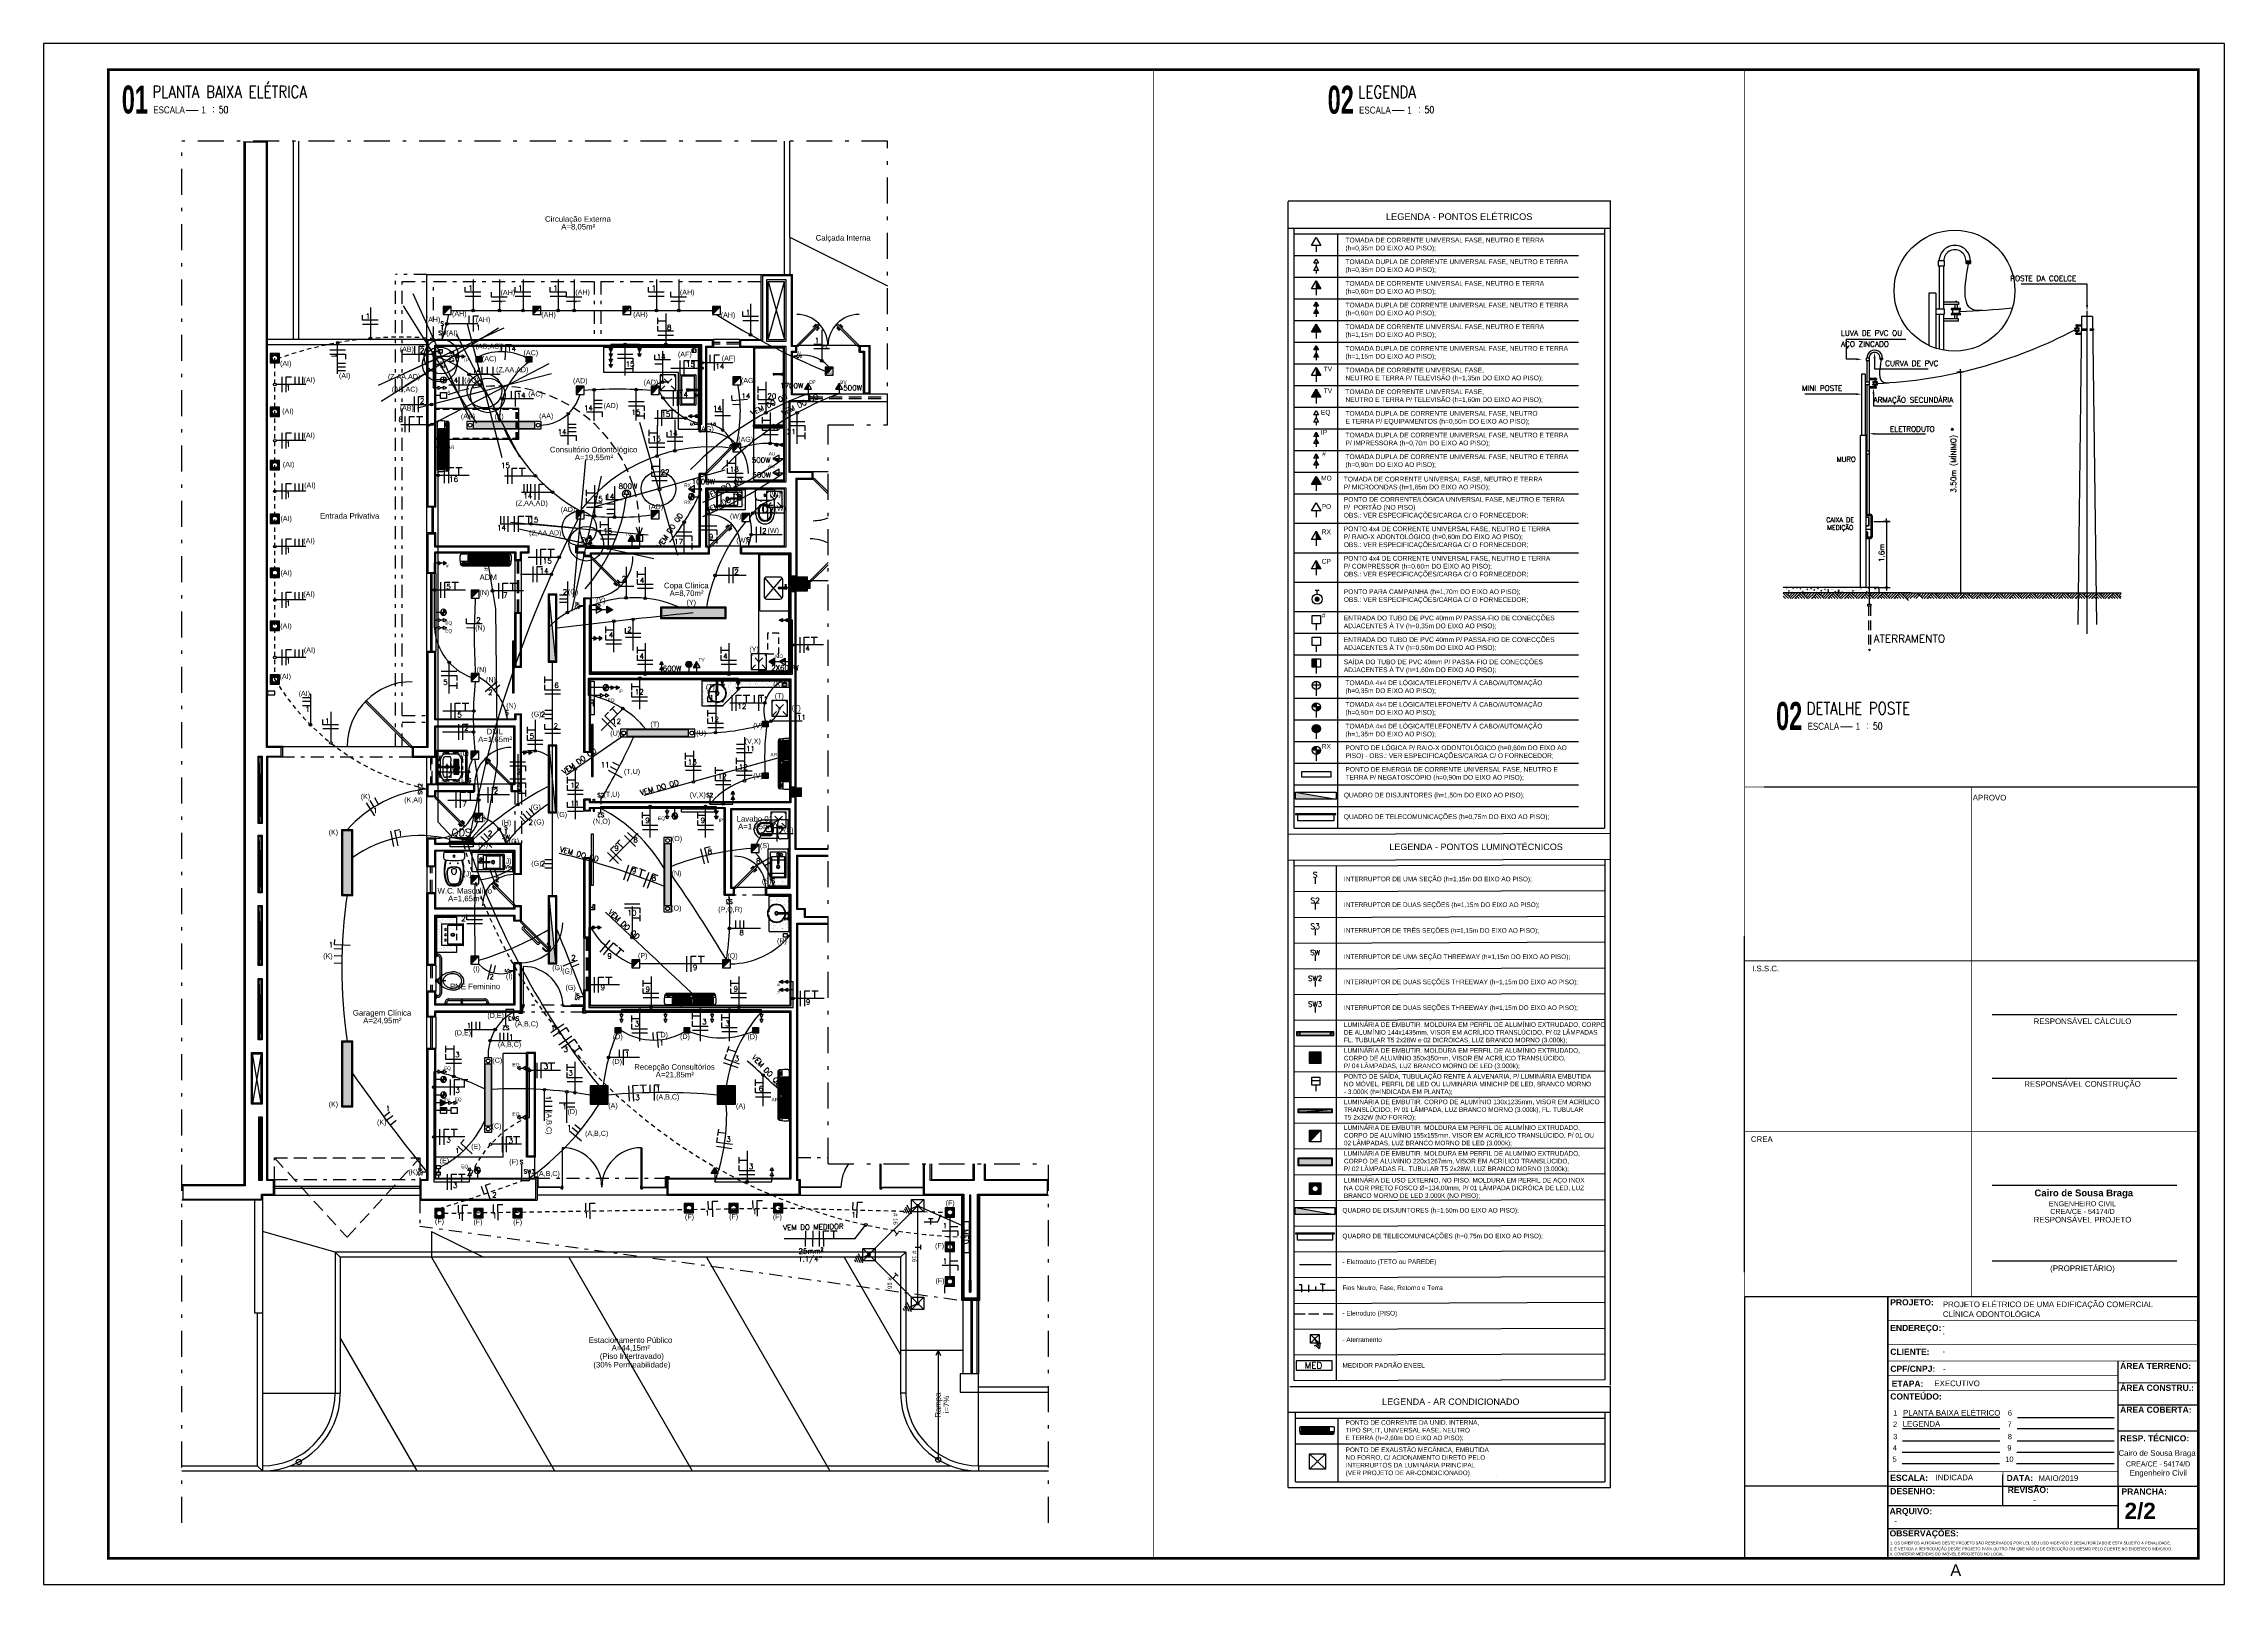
# Model space of a CAD drawing. Header units: millimetres. Extents: x 3082 to 3316, y 298 to 342.
# Drawn here: x 3144.6 to 3207.7, y 297.9 to 342.4 of the extents above; entities that cross this region are included whole.
import ezdxf
from ezdxf.enums import TextEntityAlignment as Align

# ---------------------------------------------------------------- set-up
doc = ezdxf.new("R2010")
doc.units = ezdxf.units.MM
doc.header["$MEASUREMENT"] = 0
for name, pattern in [('CENTER2', [28.575, 19.05, -3.175, 3.175, -3.175]), ('CONTINU', [0]), ('DASHDOT', [1, 0.5, -0.25, 0, -0.25]), ('DASHED2', [0.375, 0.25, -0.125]), ('HIDDEN', [0.375, 0.25, -0.125]), ('HIDDEN2', [0.1875, 0.125, -0.0625])]:
    doc.linetypes.add(name, pattern=pattern)
doc.layers.get('0').update_dxf_attribs({"linetype": 'CONTINUOUS'})
doc.layers.get('DEFPOINTS').update_dxf_attribs({"linetype": 'CONTINUOUS'})
for name, color, linetype in [('-HIDRO', 8, 'CONTINUOUS'), ('050', 7, 'CONTINUOUS'), ('A-PEN-Y', 2, 'CONTINUOUS'), ('A-TXT-Y', 8, 'CONTINUOUS'), ('Ar condicionado', 3, 'CONTINUOUS'), ('CABO-ILUM', 3, 'CONTINUOUS'), ('CABO50', 190, 'CABO50ESC100'), ('COTAS', 3, 'CONTINUOUS'), ('E-txt-g', 3, 'CONTINUOUS'), ('E-TXT-Y', 2, 'CONTINUOUS'), ('eletroduto parede e teto', 2, 'CONTINU'), ('eletroduto_chao', 2, 'HIDDEN2'), ('Especificações', 3, 'CONTINUOUS'), ('FIACAO', 1, 'CONTINUOUS'), ('HIDROSSANITÁRIO', 8, 'CONTINUOUS'), ("LINHA - PROJETU'S", 1, 'CONTINUOUS'), ('LOUÇAS E METAIS', 5, 'CONTINUOUS'), ('LUMINO', 4, 'CONTINUOUS'), ('P2', 1, 'CONTINUOUS'), ('PAR-W', 7, 'CONTINUOUS'), ('PENA 03', 3, 'CONTINUOUS'), ('PL09', 9, 'CONTINUOUS'), ('PL3', 3, 'CONTINUOUS'), ('PL4', 4, 'CONTINUOUS'), ('PL5', 5, 'CONTINUOUS'), ('Pontos Elétricos', 3, 'CONTINUOUS'), ('Pontos Elétricos e Luminotécnica', 3, 'CONTINUOUS'), ('Pontos Luminotécnicos', 3, 'CONTINUOUS'), ('PONTOS_ELETRICOS', 2, 'CONTINUOUS'), ("PRANCHA - PROJETU'S", 7, 'CONTINUOUS'), ('projeção', 6, 'CONTINUOUS'), ('TEXTO', 2, 'CONTINUOUS'), ('TXT_0', 7, 'CONTINUOUS')]:
    doc.layers.add(name, color=color, linetype=linetype)
doc.layers.add('E-Txt-W', color=7, linetype='CONTINUOUS', lineweight=20)
doc.layers.add('LEGENDA', color=7, linetype='CONTINUOUS', lineweight=0)
doc.styles.add('ARIAL', font='arial.ttf', dxfattribs={"height": 2})
doc.styles.add('COTA50', font='ROMANS.shx', dxfattribs={"height": 0.08})
doc.styles.add('F2', font='ARIALN.TTF')
doc.styles.add('HELVET', font='HELVET.SHX')
doc.styles.add('PADRAO_TXT', font='romans.shx')
doc.styles.add('REG140', font='romans.shx', dxfattribs={"width": 0.8, "height": 0.35})
doc.styles.add('REG80', font='romans.shx', dxfattribs={"width": 0.8, "height": 0.2})
doc.styles.add('ROMANS', font='romans.shx', dxfattribs={"height": 0.1})
doc.styles.add('SANSSERIF2', font='sanssb__.ttf', dxfattribs={"width": 0.8})
doc.linetypes.add('CABO50ESC100', pattern='A,0.4,-0.2,["+",Standard,S=0.2,R=0,X=-0.0666,Y=-0.1],-0.2', length=0.8)
doc.dimstyles.new('COTA50', dxfattribs={"dimtxt": 0.08, "dimasz": 0.05, "dimexe": 0.05, "dimexo": 0.95, "dimgap": 0.04, "dimtad": 1, "dimzin": 4, "dimdsep": 46, "dimtxsty": 'COTA50', "dimblk1": 'USERTICK', "dimblk2": 'USERTICK', "dimsah": 1, "dimcen": -0.1, "dimdle": 0.05, "dimse1": 1, "dimse2": 1, "dimclrd": 250, "dimclre": 3, "dimclrt": 4, "dimadec": 0, "dimazin": 0, "dimtfac": 1, "dimtix": 1, "dimtmove": 2, "dimatfit": 3, "dimldrblk": 'USERTICK', "dimfxl": 1, "dimtvp": 1.25, "dimtolj": 1, "dimtzin": 4, "dimarcsym": 0})

# ---------------------------------------------------------------- blocks, each defined once
blk = doc.blocks.new('PASSA FIO MÉDIO')
at = {"layer": 'Pontos Elétricos'}
h = blk.add_hatch(color=251, dxfattribs=at)
h.dxf.hatch_style = 1
h.paths.add_polyline_path([(-0.205, 0.059), (-0.205, 0), (-0.088, 0), (-0.088, 0.059)])
blk.add_line((-0.205, 0), (0, 0), dxfattribs=at)
blk.add_lwpolyline([(-0.205, 0.059), (-0.205, -0.059), (-0.088, -0.059), (-0.088, 0.059)], close=True, dxfattribs=at)
blk = doc.blocks.new('Tomada Média')
at = {"layer": 'PL3'}
blk.add_line((0, 0.08), (0, 0), dxfattribs=at)
blk.add_lwpolyline([(-0.06, 0.08), (0, 0.184), (0.06, 0.08)], close=True, dxfattribs=at)
blk = doc.blocks.new('TOMADA ALTA SIMPLES.01')
at = {"layer": 'Pontos Elétricos'}
h = blk.add_hatch(color=251, dxfattribs=at)
h.dxf.hatch_style = 1
h.paths.add_polyline_path([(0.089, -0.067), (0.205, 0), (0.089, 0.067)])
at = {"layer": 'Pontos Elétricos', "xscale": 1.115026295692639, "yscale": 1.115026295692639, "zscale": 1.115026295692639, "rotation": 270}
blk.add_blockref('Tomada Média', (0, 0), dxfattribs=at)
blk = doc.blocks.new('PASSA FIO BAIXO.01')
at = {"layer": 'Pontos Elétricos'}
blk.add_line((0.088, 0), (0, 0), dxfattribs=at)
blk.add_lwpolyline([(0.205, 0.059), (0.205, -0.059), (0.088, -0.059), (0.088, 0.059)], close=True, dxfattribs=at)
blk = doc.blocks.new('TOMADA DUPLA BAIXA.01')
at = {"layer": 'PL3'}
for p, q in [((-0.147, 0), (-0.103, 0)), ((-0.045, 0), (0, 0))]:
    blk.add_line(p, q, dxfattribs=at)
for points in [[(-0.147, 0.033), (-0.205, 0), (-0.147, -0.033)], [(-0.045, 0.033), (-0.103, 0), (-0.045, -0.033)]]:
    blk.add_lwpolyline(points, close=True, dxfattribs=at)
blk = doc.blocks.new('POMNTO DUPLO1.15')
at = {"layer": 'Pontos Elétricos'}
h = blk.add_hatch(color=251, dxfattribs=at)
h.dxf.hatch_style = 1
h.paths.add_polyline_path([(0, 0.103), (0, 0.045), (0.033, 0.045)])
h.paths.add_polyline_path([(0, 0.205), (0, 0.147), (0.033, 0.147)])
at = {"layer": 'PL3'}
for p, q in [((0, 0.205), (0, 0.103)), ((0, 0.103), (0, 0))]:
    blk.add_line(p, q, dxfattribs=at)
for points in [[(-0.033, 0.147), (0, 0.205), (0.033, 0.147)], [(-0.033, 0.045), (0, 0.103), (0.033, 0.045)]]:
    blk.add_lwpolyline(points, close=True, dxfattribs=at)
blk = doc.blocks.new('tomada alta.01')
at = {"layer": 'Pontos Elétricos'}
h = blk.add_hatch(color=251, dxfattribs=at)
h.dxf.hatch_style = 1
h.paths.add_polyline_path([(-0.103, 0), (-0.045, 0.033), (-0.045, -0.033)])
h.paths.add_polyline_path([(-0.205, 0), (-0.147, 0.033), (-0.147, -0.033)])
at = {"layer": 'PL3'}
for p, q in [((-0.147, 0), (-0.103, 0)), ((-0.045, 0), (0, 0))]:
    blk.add_line(p, q, dxfattribs=at)
for points in [[(-0.147, 0.033), (-0.205, 0), (-0.147, -0.033)], [(-0.045, 0.033), (-0.103, 0), (-0.045, -0.033)]]:
    blk.add_lwpolyline(points, close=True, dxfattribs=at)
blk = doc.blocks.new('Tomada Alta')
at = {"layer": 'PL09'}
blk.add_hatch(color=251, dxfattribs=at).paths.add_polyline_path([(0, 0.08), (0.06, 0.08), (0, 0.184)])
at = {"layer": 'PL3'}
blk.add_line((0, 0.184), (0, 0), dxfattribs=at)
blk.add_lwpolyline([(-0.06, 0.08), (0, 0.184), (0.06, 0.08)], close=True, dxfattribs=at)
blk = doc.blocks.new('tomada simples alta.01')
at = {"layer": 'PL09'}
blk.add_hatch(color=251, dxfattribs=at).paths.add_polyline_path([(-0.089, 0.067), (-0.089, -0.067), (-0.205, 0)])
at = {"layer": 'PL3'}
blk.add_line((-0.089, 0), (0, 0), dxfattribs=at)
blk.add_lwpolyline([(-0.089, 0.067), (-0.205, 0), (-0.089, -0.067)], close=True, dxfattribs=at)
blk = doc.blocks.new('logica alta.01')
at = {"layer": 'Pontos Elétricos'}
h = blk.add_hatch(color=251, dxfattribs=at)
h.dxf.hatch_style = 1
edge = h.paths.add_edge_path()
edge.add_arc((0.147, 0), 0.0586, 0, 360)
for p, q in [((0.205, 0), (0, 0)), ((0.147, 0.059), (0.147, -0.059))]:
    blk.add_line(p, q, dxfattribs=at)
blk.add_circle((0.147, 0), 0.0586, dxfattribs=at)
blk = doc.blocks.new('logica baoxa.01')
at = {"layer": 'Pontos Elétricos'}
for p, q in [((0.205, 0), (0, 0)), ((0.147, 0.059), (0.147, -0.059))]:
    blk.add_line(p, q, dxfattribs=at)
blk.add_circle((0.147, 0), 0.0586, dxfattribs=at)
blk = doc.blocks.new('antena alta.01')
at = {"layer": 'Pontos Elétricos'}
h = blk.add_hatch(color=251, dxfattribs=at)
h.dxf.hatch_style = 1
h.paths.add_polyline_path([(-0.147, 0), (-0.088, 0, -0.414214), (-0.147, -0.059)])
h.paths.add_polyline_path([(-0.147, 0.059), (-0.147, 0), (-0.205, 0, -0.414214)])
for p, q in [((-0.205, 0), (0, 0)), ((-0.147, 0.059), (-0.147, -0.059))]:
    blk.add_line(p, q, dxfattribs=at)
blk.add_circle((-0.147, 0), 0.0586, dxfattribs=at)
blk = doc.blocks.new('TOMADA DE PISO')
at = {"layer": 'Pontos Elétricos', "ltscale": 10}
blk.add_line((0, -0.01), (0, -0.077), dxfattribs=at)
blk.add_lwpolyline([(-0.05, -0.01), (0, 0.077), (0.05, -0.01)], close=True, dxfattribs=at)
blk.add_circle((0, 0), 0.0765, dxfattribs=at)
blk = doc.blocks.new('QUADRO DE DISJUNTORES.01')
at = {"layer": 'Pontos Elétricos e Luminotécnica'}
blk.add_hatch(color=254, dxfattribs=at).paths.add_polyline_path([(-0.225, 0.077), (0.225, 0), (0.225, 0.077)])
blk.add_line((0.225, 0), (-0.225, 0.077), dxfattribs=at)
blk.add_lwpolyline([(-0.225, 0), (-0.225, 0.077), (0.225, 0.077), (0.225, 0)], close=True, dxfattribs=at)
blk = doc.blocks.new('QUADRO DE LÓGICA.01')
at = {"layer": 'Pontos Elétricos e Luminotécnica'}
blk.add_lwpolyline([(-0.222, -0.077), (-0.222, 0), (0.222, 0), (0.222, -0.077)], dxfattribs=at)
blk.add_lwpolyline([(-0.249, -0.086), (0.249, -0.086), (0.249, -0.077), (-0.249, -0.077)], close=True, dxfattribs=at)
blk = doc.blocks.new('1111')
at = {"layer": 'Pontos Luminotécnicos'}
h = blk.add_hatch(color=9, dxfattribs=at)
h.dxf.hatch_style = 1
h.paths.add_polyline_path([(-1.3125, -0.134), (-0.1225, -0.134), (-0.1225, -0.01), (-1.3125, -0.01)])
for points in [[(-1.435, -0.144), (0, -0.144), (0, 0), (-1.435, 0)], [(-1.3125, -0.134), (-0.1225, -0.134), (-0.1225, -0.01), (-1.3125, -0.01)]]:
    blk.add_lwpolyline(points, close=True, dxfattribs=at)
for centre in [(-1.37375, -0.072), (-0.06125, -0.072)]:
    blk.add_circle(centre, 0.03675, dxfattribs=at)
blk = doc.blocks.new('LUMINÁRIA.02')
at = {"layer": 'Pontos Luminotécnicos', "ltscale": 0.05}
h = blk.add_hatch(color=9, dxfattribs=at)
h.dxf.hatch_style = 1
h.paths.add_polyline_path([(0.35, 0), (0, 0), (0, -0.35), (0.35, -0.35)])
blk.add_lwpolyline([(0, -0.35), (0.35, -0.35), (0.35, 0), (0, 0)], close=True, dxfattribs=at)
blk = doc.blocks.new('FACHO ABERTO.01')
at = {"layer": 'Pontos Luminotécnicos'}
h = blk.add_hatch(color=9, dxfattribs=at)
h.dxf.hatch_style = 1
h.paths.add_polyline_path([(0, 0.068), (-0.068, 0.068), (-0.068, 0), (-0.036, 0, -0.414214), (0, 0.036)])
h.paths.add_polyline_path([(0.068, 0.068), (0, 0.068), (0, 0.036, -0.414214), (0.036, 0), (0.068, 0)])
h.paths.add_polyline_path([(0.068, 0), (0.036, 0, -0.414214), (0, -0.036), (0, -0.068), (0.068, -0.068)])
h.paths.add_polyline_path([(0, -0.036, -0.414214), (-0.036, 0), (-0.068, 0), (-0.068, -0.068), (0, -0.068)])
for p, q in [((-0.068, 0), (0.068, 0)), ((0, 0.068), (0, -0.068))]:
    blk.add_line(p, q, dxfattribs=at)
blk.add_lwpolyline([(-0.068, 0.068), (0.068, 0.068), (0.068, -0.068), (-0.068, -0.068)], close=True, dxfattribs=at)
blk.add_circle((0, 0), 0.0361, dxfattribs=at)
blk = doc.blocks.new('PONTO PERFIL.01')
at = {"layer": 'Especificações'}
h = blk.add_hatch(dxfattribs=at)
h.set_pattern_fill('ANGLE', color=9)
h.set_pattern_definition([(0, (-4765.716, 106.664), (0, 6.985), [5.08, -1.905]), (90, (-4765.716, 106.664), (-6.985, 4e-16), [5.08, -1.905])])
h.paths.add_polyline_path([(-1.75, 6.12), (1.75, 6.12), (1.75, 2.62), (-1.75, 2.62)])
at = {"layer": 'PL3'}
blk.add_line((0, 2.62), (0, 0), dxfattribs=at)
at = {"layer": 'Pontos Luminotécnicos'}
blk.add_lwpolyline([(-1.75, 6.12), (1.75, 6.12), (1.75, 2.62), (-1.75, 2.62)], close=True, dxfattribs=at)
blk = doc.blocks.new('LUMINÁRIA.07')
at = {"layer": 'Pontos Luminotécnicos', "ltscale": 0.05}
h = blk.add_hatch(color=9, dxfattribs=at)
h.dxf.hatch_style = 1
h.paths.add_polyline_path([(1.287, 0.15), (0.02, 0.15), (0.02, 0.02)])
at = {"layer": 'Pontos Luminotécnicos'}
blk.add_line((0.02, 0.02), (1.287, 0.15), dxfattribs=at)
for points in [[(0, 0.17), (0, 0), (1.307, 0), (1.307, 0.17)], [(0.02, 0.15), (0.02, 0.02), (1.287, 0.02), (1.287, 0.15)]]:
    blk.add_lwpolyline(points, close=True, dxfattribs=at)
blk = doc.blocks.new('LUMINÁRIA.05')
at = {"layer": 'Pontos Luminotécnicos', "ltscale": 0.05}
h = blk.add_hatch(color=9, dxfattribs=at)
h.dxf.hatch_style = 1
h.paths.add_polyline_path([(0.155, 0.155), (0, 0.155), (0, 0)])
blk.add_line((0, 0), (0.155, 0.155), dxfattribs=at)
blk.add_lwpolyline([(0, 0), (0.155, 0), (0.155, 0.155), (0, 0.155)], close=True, dxfattribs=at)
blk = doc.blocks.new('LUMINÁRIA.04')
at = {"layer": 'Pontos Luminotécnicos', "ltscale": 0.05}
h = blk.add_hatch(color=9, dxfattribs=at)
h.dxf.hatch_style = 1
h.paths.add_polyline_path([(0.02, 0.2), (0.02, 0.02), (1.247, 0.02), (1.247, 0.2)])
for points in [[(0, 0.22), (0, 0), (1.267, 0), (1.267, 0.22)], [(0.02, 0.2), (0.02, 0.02), (1.247, 0.02), (1.247, 0.2)]]:
    blk.add_lwpolyline(points, close=True, dxfattribs=at)
blk = doc.blocks.new('EXAUSTOR.02')
at = {"layer": 'Pontos Luminotécnicos', "color": 6, "linetype": 'HIDDEN', "ltscale": 0.5}
for p, q in [((0.15, -0.15), (-0.15, 0.15)), ((-0.15, -0.15), (0.15, 0.15))]:
    blk.add_line(p, q, dxfattribs=at)
at = {"layer": 'Pontos Luminotécnicos', "ltscale": 0.5}
blk.add_lwpolyline([(0.15, 0.15), (-0.15, 0.15), (-0.15, -0.15), (0.15, -0.15)], close=True, dxfattribs=at)
blk = doc.blocks.new('Interruptor 1S')
at = {"layer": 'PL3'}
blk.add_line((0, 0.08), (0, 0), dxfattribs=at)
at = {"layer": 'PL3', "style": 'ROMANS'}
blk.add_text('S', height=0.072, dxfattribs=at).set_placement((0, 0.116), align=Align.MIDDLE)
blk = doc.blocks.new('interruptor tw duplo')
at = {"layer": 'PL3'}
blk.add_line((0, 0.111), (0, 0), dxfattribs=at)
at = {"layer": 'PL3', "style": 'ROMANS'}
blk.add_text('SW2', height=0.0995, dxfattribs=at).set_placement((0, 0.16), align=Align.MIDDLE)
blk = doc.blocks.new('interruptor threeway simples.01')
at = {"layer": 'PL3'}
blk.add_line((0, 2.48), (0, 0), dxfattribs=at)
at = {"layer": 'PL3', "style": 'ROMANS'}
blk.add_text('SW', height=2.231, dxfattribs=at).set_placement((0, 3.59), align=Align.MIDDLE)
blk = doc.blocks.new('INTERRUPTOR 2.01')
at = {"layer": 'Pontos Elétricos e Luminotécnica'}
blk.add_line((0, 2.68), (0, 0.01), dxfattribs=at)
at = {"layer": 'Pontos Elétricos e Luminotécnica', "style": 'ROMANS'}
blk.add_text('S2', height=2.396, dxfattribs=at).set_placement((0, 3.87), align=Align.MIDDLE)
blk = doc.blocks.new('INTERRUPTOR 3.01')
at = {"layer": 'Pontos Elétricos e Luminotécnica'}
blk.add_line((0, 2.66), (0, 0), dxfattribs=at)
at = {"layer": 'Pontos Elétricos e Luminotécnica', "style": 'ROMANS'}
blk.add_text('S3', height=2.396, dxfattribs=at).set_placement((0, 3.86), align=Align.MIDDLE)
blk = doc.blocks.new('INTERRUPTOR THREEWAY.01')
at = {"layer": 'Pontos Elétricos e Luminotécnica'}
blk.add_line((0, 2.48), (0, 0), dxfattribs=at)
at = {"layer": 'Pontos Elétricos e Luminotécnica', "style": 'ROMANS'}
blk.add_text('SW3', height=2.231, dxfattribs=at).set_placement((0, 3.59), align=Align.MIDDLE)
blk = doc.blocks.new('ar projeção.01')
at = {"layer": 'projeção', "ltscale": 0.5}
for p, q in [((-0.49, -0.14), (0.49, -0.14)), ((-0.485, -0.181), (0.485, -0.181)), ((-0.481, -0.201), (0.481, -0.201)), ((-0.471, -0.214), (0.471, -0.214)), ((-0.455, -0.14), (-0.44, -0.16)), ((-0.452, -0.021), (-0.452, -0.123)), ((-0.452, -0.021), (-0.175, -0.021)), ((-0.452, -0.034), (-0.07, -0.034)), ((-0.452, -0.048), (-0.07, -0.048)), ((-0.452, -0.06), (-0.07, -0.06)), ((-0.452, -0.073), (-0.07, -0.073)), ((-0.452, -0.085), (-0.07, -0.085)), ((-0.452, -0.098), (-0.07, -0.098)), ((-0.452, -0.11), (-0.07, -0.11)), ((-0.452, -0.123), (-0.175, -0.123)), ((-0.44, -0.16), (-0.05, -0.16)), ((-0.406, -0.021), (-0.406, -0.123)), ((-0.36, -0.021), (-0.36, -0.123)), ((-0.314, -0.021), (-0.314, -0.123)), ((-0.267, -0.021), (-0.267, -0.123)), ((-0.221, -0.021), (-0.221, -0.123)), ((-0.175, -0.021), (0.343, -0.021)), ((-0.175, -0.021), (-0.175, -0.123)), ((-0.175, -0.123), (0.343, -0.123)), ((-0.129, -0.021), (-0.129, -0.123)), ((-0.07, -0.021), (-0.07, -0.123)), ((-0.034, -0.14), (-0.05, -0.16)), ((-0.04, -0.021), (-0.04, -0.123)), ((-0.04, -0.034), (0.343, -0.034)), ((-0.04, -0.048), (0.343, -0.048)), ((-0.04, -0.06), (0.343, -0.06)), ((-0.04, -0.073), (0.343, -0.073)), ((-0.04, -0.085), (0.343, -0.085)), ((-0.04, -0.098), (0.343, -0.098)), ((-0.04, -0.11), (0.343, -0.11)), ((-0.01, -0.14), (0.006, -0.16)), ((0.006, -0.16), (0.335, -0.16)), ((0.019, -0.021), (0.019, -0.123)), ((0.065, -0.021), (0.065, -0.123)), ((0.111, -0.021), (0.111, -0.123)), ((0.158, -0.021), (0.158, -0.123)), ((0.204, -0.021), (0.204, -0.123)), ((0.25, -0.021), (0.25, -0.123)), ((0.296, -0.021), (0.296, -0.123)), ((0.35, -0.14), (0.335, -0.16)), ((0.343, -0.021), (0.343, -0.123)), ((0.376, -0.14), (0.391, -0.16)), ((0.391, -0.16), (0.44, -0.16)), ((0.455, -0.14), (0.44, -0.16))]:
    blk.add_line(p, q, dxfattribs=at)
blk.add_lwpolyline([(-0.453, -0.22, -0.36397), (-0.483, -0.195), (-0.495, -0.105), (-0.495, -0.03, -0.414214), (-0.465, 0), (0.465, 0, -0.414214), (0.495, -0.03), (0.495, -0.105), (0.483, -0.195, -0.36397), (0.453, -0.22)], format="xyb", close=True, dxfattribs=at)
blk = doc.blocks.new('*E388388')
at = {"layer": 'LOUÇAS E METAIS'}
blk.add_ellipse((487, -52), major_axis=(0, -4.75), ratio=0.103175, start_param=0, end_param=3.141593, dxfattribs=at)
blk = doc.blocks.new('*E387387')
at = {"layer": 'PL5'}
for start_param, end_param in [(6.280062, 6.283074), (3.141482, 3.144722)]:
    blk.add_ellipse((267.39, 16.211), major_axis=(-0.0103, 0), ratio=0.866025, start_param=start_param, end_param=end_param, dxfattribs=at)
blk = doc.blocks.new('*E386386')
at = {"layer": 'LOUÇAS E METAIS', "extrusion": (0, 0, -1)}
blk.add_ellipse((0, 0.045), major_axis=(0.00475, 0), ratio=0.103175, start_param=0, end_param=3.141593, dxfattribs=at)
blk = doc.blocks.new('eletrico')
at = {"layer": '-HIDRO'}
h = blk.add_hatch(color=256, dxfattribs=at)
h.dxf.hatch_style = 1
h.paths.add_polyline_path([(3.618, 7.606), (3.618, 7.58), (3.413, 7.58), (3.412, 7.593), (3.413, 7.606)])
h = blk.add_hatch(color=256, dxfattribs=at)
h.dxf.hatch_style = 1
h.paths.add_polyline_path([(3.625, 7.627), (3.625, 7.593), (3.618, 7.593), (3.618, 7.627)])
h = blk.add_hatch(color=256, dxfattribs=at)
h.dxf.hatch_style = 1
h.paths.add_polyline_path([(3.625, 7.593), (3.625, 7.456), (3.618, 7.456), (3.618, 7.593)])
h = blk.add_hatch(color=256, dxfattribs=at)
h.dxf.hatch_style = 1
h.paths.add_polyline_path([(3.555, 7.523), (3.555, 7.496), (3.544, 7.496), (3.544, 7.523)])
h = blk.add_hatch(color=256, dxfattribs=at)
h.dxf.hatch_style = 1
h.paths.add_polyline_path([(3.555, 7.496), (3.555, 7.485), (3.544, 7.485), (3.544, 7.496)])
h = blk.add_hatch(color=256, dxfattribs=at)
h.dxf.hatch_style = 1
h.paths.add_polyline_path([(3.555, 7.484), (3.555, 7.458), (3.544, 7.458), (3.544, 7.485)])
h = blk.add_hatch(color=256, dxfattribs=at)
h.dxf.hatch_style = 1
h.paths.add_polyline_path([(3.589, 7.496), (3.589, 7.485), (3.555, 7.485), (3.555, 7.496)])
h = blk.add_hatch(color=256, dxfattribs=at)
h.dxf.hatch_style = 1
h.paths.add_polyline_path([(3.599, 7.503), (3.599, 7.478), (3.589, 7.478), (3.589, 7.503)])
h = blk.add_hatch(color=256, dxfattribs=at)
h.dxf.hatch_style = 1
h.paths.add_polyline_path([(3.613, 7.507), (3.613, 7.474), (3.599, 7.474), (3.599, 7.507)])
h = blk.add_hatch(color=256, dxfattribs=at)
h.dxf.hatch_style = 1
h.paths.add_polyline_path([(3.618, 7.516), (3.618, 7.464), (3.613, 7.464), (3.613, 7.516)])
h = blk.add_hatch(color=256, dxfattribs=at)
h.dxf.hatch_style = 1
h.paths.add_polyline_path([(5.275, 6.882), (4.675, 6.882), (4.675, 6.902), (5.275, 6.902)])
h = blk.add_hatch(color=256, dxfattribs=at)
h.dxf.hatch_style = 1
h.paths.add_polyline_path([(5.718, 3.99), (5.377, 3.99), (5.377, 3.72), (5.718, 3.72)])
h = blk.add_hatch(color=256, dxfattribs=at)
h.dxf.hatch_style = 1
h.paths.add_polyline_path([(3.942, 1.984), (3.976, 1.984), (3.976, 1.977), (3.942, 1.977)])
h = blk.add_hatch(color=256, dxfattribs=at)
h.dxf.hatch_style = 1
h.paths.add_polyline_path([(3.963, 1.977), (3.989, 1.977), (3.989, 1.772), (3.976, 1.771), (3.963, 1.772)])
h = blk.add_hatch(color=256, dxfattribs=at)
h.dxf.hatch_style = 1
h.paths.add_polyline_path([(3.976, 1.984), (4.113, 1.984), (4.113, 1.977), (3.976, 1.977)])
h = blk.add_hatch(color=256, dxfattribs=at)
h.dxf.hatch_style = 1
h.paths.add_polyline_path([(4.046, 1.914), (4.073, 1.914), (4.073, 1.903), (4.046, 1.903)])
h = blk.add_hatch(color=256, dxfattribs=at)
h.dxf.hatch_style = 1
h.paths.add_polyline_path([(4.053, 1.977), (4.105, 1.977), (4.105, 1.972), (4.053, 1.972)])
h = blk.add_hatch(color=256, dxfattribs=at)
h.dxf.hatch_style = 1
h.paths.add_polyline_path([(4.062, 1.972), (4.095, 1.972), (4.095, 1.958), (4.062, 1.958)])
h = blk.add_hatch(color=256, dxfattribs=at)
h.dxf.hatch_style = 1
h.paths.add_polyline_path([(4.066, 1.958), (4.092, 1.958), (4.092, 1.948), (4.066, 1.948)])
h = blk.add_hatch(color=256, dxfattribs=at)
h.dxf.hatch_style = 1
h.paths.add_polyline_path([(4.073, 1.948), (4.084, 1.948), (4.084, 1.914), (4.073, 1.914)])
h = blk.add_hatch(color=256, dxfattribs=at)
h.dxf.hatch_style = 1
h.paths.add_polyline_path([(4.073, 1.914), (4.084, 1.914), (4.084, 1.903), (4.073, 1.903)])
h = blk.add_hatch(color=256, dxfattribs=at)
h.dxf.hatch_style = 1
h.paths.add_polyline_path([(4.085, 1.914), (4.111, 1.914), (4.111, 1.903), (4.084, 1.903)])
h = blk.add_hatch(color=256, dxfattribs=at)
h.dxf.hatch_style = 1
h.paths.add_polyline_path([(5.598, -0.081), (5.377, -0.081), (5.377, -0.236), (5.598, -0.236)])
h = blk.add_hatch(color=256, dxfattribs=at)
h.dxf.hatch_style = 1
h.paths.add_polyline_path([(5.35, -2.483), (5.35, -2.509), (5.145, -2.509), (5.144, -2.496), (5.145, -2.483)])
h = blk.add_hatch(color=256, dxfattribs=at)
h.dxf.hatch_style = 1
h.paths.add_polyline_path([(5.357, -2.462), (5.357, -2.496), (5.35, -2.496), (5.35, -2.462)])
h = blk.add_hatch(color=256, dxfattribs=at)
h.dxf.hatch_style = 1
h.paths.add_polyline_path([(5.357, -2.496), (5.357, -2.633), (5.35, -2.633), (5.35, -2.496)])
h = blk.add_hatch(color=256, dxfattribs=at)
h.dxf.hatch_style = 1
h.paths.add_polyline_path([(5.287, -2.566), (5.287, -2.593), (5.276, -2.593), (5.276, -2.567)])
h = blk.add_hatch(color=256, dxfattribs=at)
h.dxf.hatch_style = 1
h.paths.add_polyline_path([(5.287, -2.593), (5.287, -2.604), (5.276, -2.604), (5.276, -2.594)])
h = blk.add_hatch(color=256, dxfattribs=at)
h.dxf.hatch_style = 1
h.paths.add_polyline_path([(5.287, -2.605), (5.287, -2.631), (5.276, -2.631), (5.276, -2.605)])
h = blk.add_hatch(color=256, dxfattribs=at)
h.dxf.hatch_style = 1
h.paths.add_polyline_path([(5.321, -2.594), (5.321, -2.604), (5.287, -2.604), (5.287, -2.594)])
h = blk.add_hatch(color=256, dxfattribs=at)
h.dxf.hatch_style = 1
h.paths.add_polyline_path([(5.331, -2.586), (5.331, -2.612), (5.321, -2.612), (5.321, -2.586)])
h = blk.add_hatch(color=256, dxfattribs=at)
h.dxf.hatch_style = 1
h.paths.add_polyline_path([(5.345, -2.583), (5.345, -2.615), (5.331, -2.615), (5.331, -2.583)])
h = blk.add_hatch(color=256, dxfattribs=at)
h.dxf.hatch_style = 1
h.paths.add_polyline_path([(5.35, -2.573), (5.35, -2.625), (5.345, -2.625), (5.345, -2.573)])
h = blk.add_hatch(color=256, dxfattribs=at)
h.paths.add_polyline_path([(-1.439, -3.262), (-1.45, -3.262), (-1.45, -3.337), (-1.439, -3.337)])
h.paths.add_polyline_path([(-1.439, -4.063), (-1.45, -4.063), (-1.45, -4.137), (-1.439, -4.137)])
for points in [[(-1.416, -3.284), (-1.439, -3.284), (-1.439, -3.316), (-1.416, -3.316), (-1.416, -3.316, -0.414213), (-1.376, -3.356), (-1.376, -4.044, -0.000829), (-1.376, -4.044, -0.412105), (-1.416, -4.084), (-1.439, -4.084), (-1.439, -4.116), (-1.416, -4.116, 0.412771), (-1.344, -4.044), (-1.344, -3.356, 0.414214)], [(-1.27, -4.216), (-1.27, -4.239), (-1.238, -4.239), (-1.238, -4.216), (-1.238, -4.216, -0.414213), (-1.198, -4.176), (-0.51, -4.176, -0.000829), (-0.51, -4.176, -0.412105), (-0.47, -4.216), (-0.47, -4.239), (-0.438, -4.239), (-0.438, -4.216, 0.412771), (-0.51, -4.144), (-1.198, -4.144, 0.414214)]]:
    blk.add_hatch(color=256, dxfattribs=at).paths.add_polyline_path(points)
h = blk.add_hatch(color=256, dxfattribs=at)
h.dxf.hatch_style = 1
h.paths.add_polyline_path([(-0.963, -4.212), (-0.958, -4.203, 1.211606)], flags=16)
h.paths.add_polyline_path([(-0.937, -4.212, 1.211606), (-0.942, -4.203)], flags=16)
h.paths.add_polyline_path([(-0.977, -4.242), (-0.923, -4.242), (-0.943, -4.201), (-0.943, -4.198), (-0.937, -4.172, 0.775983), (-0.963, -4.172), (-0.957, -4.198), (-0.957, -4.201)])
h.paths.add_polyline_path([(-0.925, -4.241), (-0.975, -4.241), (-0.956, -4.201), (-0.956, -4.198), (-0.962, -4.172, -0.761197), (-0.938, -4.172), (-0.944, -4.198), (-0.944, -4.201)], flags=16)
h = blk.add_hatch(color=256, dxfattribs=at)
h.dxf.hatch_style = 1
h.paths.add_polyline_path([(-0.971, -4.25), (-0.929, -4.25, 0.414214), (-0.923, -4.245), (-0.923, -4.242), (-0.977, -4.242), (-0.977, -4.245, 0.414214)])
h.paths.add_polyline_path([(-0.975, -4.241), (-0.925, -4.241), (-0.944, -4.201), (-0.956, -4.201)])
h.paths.add_polyline_path([(-0.956, -4.198), (-0.944, -4.198), (-0.938, -4.172, 0.761197), (-0.962, -4.172)])
h.paths.add_polyline_path([(-0.956, -4.201), (-0.944, -4.201), (-0.944, -4.198), (-0.956, -4.198)])
h = blk.add_hatch(color=256, dxfattribs=at)
h.paths.add_polyline_path([(-1.292, -4.239), (-1.292, -4.25), (-1.217, -4.25), (-1.217, -4.239)])
h.paths.add_polyline_path([(-0.491, -4.239), (-0.491, -4.25), (-0.417, -4.25), (-0.417, -4.239)])
h = blk.add_hatch(color=256, dxfattribs=at)
h.dxf.hatch_style = 1
h.paths.add_polyline_path([(0.22, -4.42), (0.2, -4.4), (0.2, -4.32), (0.22, -4.32)])
h.paths.add_polyline_path([(0.22, -4.42), (0.15, -4.42), (0.15, -4.4), (0.2, -4.4)])
h = blk.add_hatch(color=256, dxfattribs=at)
h.dxf.hatch_style = 1
h.paths.add_polyline_path([(1.38, -4.42), (1.4, -4.4), (1.4, -4.32), (1.38, -4.32)])
h.paths.add_polyline_path([(1.38, -4.42), (1.45, -4.42), (1.45, -4.4), (1.4, -4.4)])
h = blk.add_hatch(color=256, dxfattribs=at)
h.dxf.hatch_style = 1
h.paths.add_polyline_path([(0.52, -7.58), (0.5, -7.6), (0.5, -7.773), (0.52, -7.773)])
h.paths.add_polyline_path([(0.52, -7.58), (0.45, -7.58), (0.45, -7.6), (0.5, -7.6)])
h = blk.add_hatch(color=256, dxfattribs=at)
h.dxf.hatch_style = 1
h.paths.add_polyline_path([(2.98, -7.58), (3, -7.6), (3, -7.773), (2.98, -7.773)])
h.paths.add_polyline_path([(2.98, -7.58), (3.05, -7.58), (3.05, -7.6), (3, -7.6)])
h = blk.add_hatch(color=256, dxfattribs=at)
h.dxf.hatch_style = 1
h.paths.add_polyline_path([(8.683, -7.928), (8.683, -9.957), (9.041, -9.957), (9.041, -7.928), (9.037, -7.928), (9.037, -9.953), (8.687, -9.953), (8.687, -7.928)])
at = {"layer": '-HIDRO', "linetype": 'DASHDOT'}
for p, q in [((-6.347, -14.246), (-6.347, 12.39)), ((7.26, 12.39), (-6.347, 12.39)), ((7.26, 6.917), (7.26, 12.39)), ((6.112, 6.917), (7.26, 6.917)), ((6.112, -7.328), (6.112, 6.917)), ((6.112, 6.917), (7.26, 6.917)), ((6.112, -7.328), (6.112, 6.917)), ((6.112, -7.328), (10.362, -7.328)), ((10.362, -14.246), (10.362, -7.328))]:
    blk.add_line(p, q, dxfattribs=at)
at = {"layer": '-HIDRO'}
for p, q in [((-5.147, -7.728), (-5.147, 12.39)), ((-4.714, 12.37), (-5.127, 12.37)), ((-5.127, 12.37), (-5.127, -7.748)), ((-4.714, 0.698), (-4.714, 12.37)), ((-4.694, 0.718), (-4.694, 12.39)), ((-4.194, 8.564), (-4.194, 12.39)), ((-4.094, 8.564), (-4.094, 12.39)), ((5.275, 9.814), (5.275, 12.39)), ((5.375, 10.535), (5.375, 12.39)), ((5.375, 10.535), (7.26, 9.596)), ((5.375, 10.535), (5.375, 9.814)), ((-1.627, 9.814), (4.825, 9.814)), ((-1.627, 8.564), (-1.627, 9.814)), ((4.825, 8.564), (4.825, 9.814)), ((4.825, 9.814), (5.425, 9.814)), ((5.405, 9.794), (4.845, 9.794)), ((4.845, 9.794), (4.845, 8.544)), ((5.305, 9.714), (4.925, 9.714)), ((4.925, 9.714), (4.925, 8.534)), ((4.955, 8.564), (4.955, 9.684)), ((4.955, 9.684), (5.275, 9.684)), ((4.955, 8.564), (5.275, 9.684)), ((4.955, 9.684), (5.275, 8.564)), ((5.275, 8.564), (5.275, 9.684)), ((5.305, 8.534), (5.305, 9.714)), ((5.405, 8.427), (5.405, 9.794)), ((5.425, 8.447), (5.425, 9.814)), ((5.934, 8.871), (5.51, 8.447)), ((5.531, 8.426), (5.955, 8.85)), ((5.869, 8.855), (5.823, 8.809)), ((5.87, 8.84), (5.828, 8.804)), ((5.894, 8.831), (5.869, 8.855)), ((5.887, 8.824), (5.87, 8.84)), ((5.955, 8.85), (5.934, 8.871)), ((6.265, 8.85), (6.286, 8.871)), ((6.689, 8.426), (6.265, 8.85)), ((6.286, 8.871), (6.71, 8.447)), ((6.326, 8.831), (6.351, 8.855)), ((6.333, 8.824), (6.35, 8.84)), ((6.35, 8.84), (6.392, 8.804)), ((6.351, 8.855), (6.397, 8.809)), ((-4.194, 8.564), (-4.694, 8.564)), ((-1.627, 8.464), (-4.694, 8.464)), ((-1.627, 8.564), (-4.194, 8.564)), ((-1.627, 5.334), (-1.627, 8.564)), ((-1.627, 8.564), (3.904, 8.564)), ((3.884, 8.544), (-1.607, 8.544)), ((-1.607, 8.544), (-1.607, 5.354)), ((-1.47, 8.454), (3.645, 8.454)), ((-1.47, 5.354), (-1.47, 8.454)), ((-1.45, 5.334), (-1.45, 8.434)), ((-1.45, 8.434), (3.625, 8.434)), ((1.78, 8.434), (1.78, 8.414)), ((1.78, 8.414), (3.605, 8.414)), ((1.78, 8.414), (1.78, 7.934)), ((3.605, 8.414), (3.605, 6.834)), ((3.625, 6.784), (3.625, 8.434)), ((3.645, 8.454), (3.645, 6.804)), ((3.755, 6.804), (3.755, 8.434)), ((3.755, 8.434), (3.884, 8.434)), ((3.775, 6.784), (3.775, 8.414)), ((3.775, 8.414), (3.904, 8.414)), ((3.884, 8.434), (3.884, 8.544)), ((3.904, 8.564), (3.904, 8.414)), ((4.404, 8.564), (3.904, 8.564)), ((3.904, 8.414), (4.404, 8.414)), ((4.404, 8.564), (4.825, 8.564)), ((4.404, 8.564), (4.404, 8.414)), ((4.404, 8.414), (5.275, 8.414)), ((4.845, 8.544), (4.424, 8.544)), ((4.424, 8.544), (4.424, 8.434)), ((4.424, 8.434), (5.295, 8.434)), ((4.675, 8.394), (4.675, 8.414)), ((4.925, 8.534), (5.305, 8.534)), ((4.955, 8.564), (5.275, 8.564)), ((5.275, 5.834), (5.275, 8.414)), ((5.295, 8.434), (5.295, 5.814)), ((5.49, 8.427), (5.405, 8.427)), ((5.425, 8.447), (5.51, 8.447)), ((5.49, 8.337), (5.49, 8.427)), ((5.51, 8.447), (5.531, 8.426)), ((6.71, 8.447), (5.51, 8.447)), ((5.51, 8.317), (5.51, 8.447)), ((5.823, 8.809), (5.828, 8.804)), ((5.925, 8.786), (5.889, 8.744)), ((5.893, 8.739), (5.889, 8.744)), ((5.939, 8.785), (5.893, 8.739)), ((5.908, 8.802), (5.925, 8.786)), ((5.915, 8.809), (5.939, 8.785)), ((6.305, 8.809), (6.281, 8.785)), ((6.281, 8.785), (6.327, 8.739)), ((6.312, 8.802), (6.295, 8.786)), ((6.295, 8.786), (6.331, 8.744)), ((6.327, 8.739), (6.331, 8.744)), ((6.397, 8.809), (6.392, 8.804)), ((6.71, 8.447), (6.689, 8.426)), ((6.71, 8.447), (6.925, 8.447)), ((6.71, 8.317), (6.71, 8.447)), ((6.905, 8.427), (6.73, 8.427)), ((6.73, 8.427), (6.73, 8.337)), ((6.905, 7.537), (6.905, 8.427)), ((6.925, 7.517), (6.925, 8.447)), ((4.675, 8.394), (4.675, 6.922)), ((5.255, 8.394), (4.675, 8.394)), ((4.695, 8.394), (4.695, 6.922)), ((5.255, 6.922), (5.255, 8.394)), ((5.405, 7.497), (5.405, 8.337)), ((5.405, 8.337), (5.49, 8.337)), ((5.425, 8.317), (5.51, 8.317)), ((5.425, 7.517), (5.425, 8.317)), ((6.71, 8.317), (6.795, 8.317)), ((6.73, 8.337), (6.815, 8.337)), ((6.795, 7.517), (6.795, 8.317)), ((6.815, 8.337), (6.815, 7.537)), ((1.78, 7.934), (3.225, 7.934)), ((3.225, 6.834), (3.225, 7.934)), ((3.26, 7.302), (3.26, 7.88)), ((3.266, 7.886), (3.559, 7.886)), ((3.288, 7.853), (3.287, 7.852)), ((3.287, 7.852), (3.287, 7.329)), ((3.289, 7.856), (3.288, 7.856)), ((3.288, 7.856), (3.288, 7.855)), ((3.288, 7.855), (3.288, 7.854)), ((3.288, 7.854), (3.288, 7.854)), ((3.288, 7.854), (3.288, 7.853)), ((3.288, 7.853), (3.288, 7.853)), ((3.29, 7.857), (3.289, 7.856)), ((3.289, 7.856), (3.289, 7.856)), ((3.291, 7.857), (3.29, 7.857)), ((3.29, 7.857), (3.29, 7.857)), ((3.292, 7.858), (3.291, 7.858)), ((3.291, 7.858), (3.291, 7.857)), ((3.293, 7.858), (3.292, 7.858)), ((3.292, 7.858), (3.292, 7.858)), ((3.532, 7.858), (3.293, 7.858)), ((3.293, 7.858), (3.293, 7.858)), ((3.533, 7.858), (3.532, 7.858)), ((3.532, 7.858), (3.532, 7.858)), ((3.534, 7.858), (3.533, 7.858)), ((3.533, 7.858), (3.533, 7.858)), ((3.534, 7.857), (3.534, 7.858)), ((3.535, 7.857), (3.534, 7.857)), ((3.536, 7.856), (3.535, 7.857)), ((3.535, 7.857), (3.535, 7.857)), ((3.537, 7.856), (3.536, 7.856)), ((3.536, 7.856), (3.536, 7.856)), ((3.537, 7.855), (3.537, 7.856)), ((3.537, 7.854), (3.537, 7.855)), ((3.537, 7.853), (3.537, 7.854)), ((3.537, 7.854), (3.537, 7.854)), ((3.538, 7.852), (3.537, 7.853)), ((3.537, 7.853), (3.537, 7.853)), ((3.538, 7.329), (3.538, 7.852)), ((3.565, 7.88), (3.565, 7.302)), ((5.199, 7.903), (5.063, 7.903)), ((5.199, 7.884), (5.063, 7.884)), ((5.21, 7.899), (5.186, 7.899)), ((5.186, 7.899), (5.186, 7.889)), ((5.21, 7.889), (5.186, 7.889)), ((5.199, 7.905), (5.199, 7.899)), ((5.199, 7.905), (5.217, 7.905)), ((5.199, 7.889), (5.199, 7.883)), ((5.199, 7.883), (5.217, 7.883)), ((5.211, 7.901), (5.21, 7.901)), ((5.211, 7.887), (5.21, 7.887)), ((5.21, 7.887), (5.21, 7.887)), ((5.211, 7.901), (5.229, 7.901)), ((5.211, 7.887), (5.229, 7.887)), ((5.238, 7.894), (5.222, 7.909)), ((5.222, 7.879), (5.238, 7.894)), ((5.255, 7.906), (5.255, 7.882)), ((0.15, 7.234), (-1.45, 7.234)), ((0.15, 6.634), (0.15, 7.234)), ((3.559, 7.296), (3.266, 7.296)), ((3.287, 7.329), (3.288, 7.329)), ((3.288, 7.329), (3.288, 7.328)), ((3.288, 7.328), (3.288, 7.327)), ((3.288, 7.327), (3.288, 7.327)), ((3.288, 7.327), (3.288, 7.326)), ((3.288, 7.326), (3.288, 7.326)), ((3.288, 7.326), (3.289, 7.325)), ((3.289, 7.325), (3.289, 7.325)), ((3.289, 7.325), (3.29, 7.324)), ((3.29, 7.324), (3.29, 7.324)), ((3.29, 7.324), (3.291, 7.324)), ((3.291, 7.324), (3.291, 7.324)), ((3.291, 7.324), (3.292, 7.323)), ((3.292, 7.323), (3.292, 7.323)), ((3.292, 7.323), (3.293, 7.323)), ((3.293, 7.323), (3.293, 7.323)), ((3.293, 7.323), (3.532, 7.323)), ((3.532, 7.323), (3.532, 7.323)), ((3.532, 7.323), (3.533, 7.323)), ((3.533, 7.323), (3.534, 7.324)), ((3.533, 7.323), (3.533, 7.323)), ((3.534, 7.324), (3.534, 7.324)), ((3.534, 7.324), (3.535, 7.324)), ((3.535, 7.324), (3.536, 7.325)), ((3.535, 7.324), (3.535, 7.324)), ((3.536, 7.325), (3.537, 7.326)), ((3.536, 7.325), (3.536, 7.325)), ((3.537, 7.328), (3.537, 7.329)), ((3.537, 7.329), (3.538, 7.329)), ((3.537, 7.327), (3.537, 7.328)), ((3.537, 7.326), (3.537, 7.327)), ((3.537, 7.327), (3.537, 7.327)), ((3.537, 7.326), (3.537, 7.326)), ((5.361, 6.001), (5.361, 7.387)), ((5.361, 7.387), (5.739, 7.387)), ((5.381, 7.367), (5.76, 7.367)), ((5.381, 6.021), (5.381, 7.367)), ((5.739, 7.497), (5.405, 7.497)), ((5.425, 7.517), (5.76, 7.517)), ((5.739, 7.387), (5.739, 7.497)), ((6.352, 7.517), (5.76, 7.517)), ((5.76, 7.367), (5.76, 7.517)), ((5.76, 7.517), (7.26, 7.517)), ((5.76, 7.367), (7.26, 7.367)), ((6.815, 7.537), (6.905, 7.537)), ((7.26, 7.367), (7.26, 7.517)), ((3.225, 6.834), (3.605, 6.834)), ((3.605, 6.834), (3.625, 6.834)), ((3.775, 6.784), (3.625, 6.784)), ((3.645, 6.804), (3.755, 6.804)), ((3.775, 5.984), (3.775, 6.784)), ((4.675, 6.902), (4.675, 6.922)), ((4.675, 6.922), (5.255, 6.922)), ((4.675, 6.887), (4.691, 6.902)), ((4.675, 6.882), (4.675, 6.902)), ((4.675, 6.902), (5.275, 6.902)), ((5.275, 6.882), (4.675, 6.882)), ((4.675, 6.882), (4.675, 6.862)), ((4.675, 6.862), (4.675, 5.854)), ((4.675, 6.862), (5.255, 6.862)), ((4.699, 6.882), (4.719, 6.902)), ((4.727, 6.882), (4.747, 6.902)), ((4.755, 6.882), (4.775, 6.902)), ((4.784, 6.882), (4.804, 6.902)), ((4.812, 6.882), (4.832, 6.902)), ((4.84, 6.882), (4.86, 6.902)), ((4.869, 6.882), (4.889, 6.902)), ((4.897, 6.882), (4.917, 6.902)), ((4.925, 6.882), (4.945, 6.902)), ((4.953, 6.882), (4.973, 6.902)), ((4.982, 6.882), (5.002, 6.902)), ((5.01, 6.882), (5.03, 6.902)), ((5.038, 6.882), (5.058, 6.902)), ((5.067, 6.882), (5.087, 6.902)), ((5.095, 6.882), (5.115, 6.902)), ((5.123, 6.882), (5.143, 6.902)), ((5.151, 6.882), (5.171, 6.902)), ((5.18, 6.882), (5.2, 6.902)), ((5.208, 6.882), (5.228, 6.902)), ((5.236, 6.882), (5.256, 6.902)), ((5.255, 6.862), (5.255, 5.854)), ((5.265, 6.882), (5.275, 6.893)), ((0.15, 6.634), (-1.45, 6.634)), ((3.754, 6.005), (4.319, 6.571)), ((4.341, 6.55), (3.775, 5.984)), ((4.255, 6.555), (4.209, 6.509)), ((4.209, 6.509), (4.213, 6.504)), ((4.255, 6.54), (4.213, 6.504)), ((4.279, 6.53), (4.255, 6.555)), ((4.272, 6.523), (4.255, 6.54)), ((4.31, 6.485), (4.274, 6.443)), ((4.278, 6.439), (4.274, 6.443)), ((4.324, 6.485), (4.278, 6.439)), ((4.293, 6.502), (4.31, 6.485)), ((4.3, 6.509), (4.324, 6.485)), ((4.319, 6.571), (4.341, 6.55)), ((3.625, 4.584), (3.625, 5.984)), ((3.775, 5.984), (3.625, 5.984)), ((3.755, 5.964), (3.645, 5.964)), ((3.645, 5.964), (3.645, 4.564)), ((3.775, 5.984), (3.754, 6.005)), ((3.755, 5.814), (3.755, 5.964)), ((3.775, 5.834), (3.775, 5.984)), ((5.804, 6.001), (5.361, 6.001)), ((5.381, 6.021), (5.824, 6.021)), ((5.497, 4.01), (5.497, 5.891)), ((5.497, 5.891), (5.804, 5.891)), ((5.804, 5.891), (5.804, 6.001)), ((5.824, 5.871), (5.824, 6.021)), ((5.824, 6.021), (6.112, 6.021)), ((5.824, 5.871), (5.845, 5.892)), ((5.845, 5.892), (6.112, 5.625)), ((5.295, 5.814), (3.755, 5.814)), ((3.755, 5.704), (5.295, 5.704)), ((3.755, 4.564), (3.755, 5.704)), ((3.775, 5.834), (5.275, 5.834)), ((3.775, 4.584), (3.775, 5.684)), ((3.775, 5.684), (5.275, 5.684)), ((4.518, 5.664), (3.795, 5.664)), ((3.795, 5.664), (3.795, 5.284)), ((3.806, 5.663), (3.806, 5.663)), ((3.807, 5.618), (3.807, 5.618)), ((3.81, 5.581), (3.81, 5.581)), ((3.813, 5.483), (3.813, 5.483)), ((3.84, 5.645), (3.84, 5.645)), ((3.853, 5.537), (3.853, 5.537)), ((3.857, 5.572), (3.857, 5.572)), ((3.861, 5.631), (3.861, 5.631)), ((3.867, 5.563), (3.867, 5.563)), ((3.871, 5.628), (3.871, 5.628)), ((3.874, 5.53), (3.874, 5.53)), ((3.88, 5.541), (3.88, 5.541)), ((3.881, 5.517), (3.881, 5.517)), ((3.902, 5.504), (3.902, 5.504)), ((3.911, 5.523), (3.911, 5.523)), ((3.921, 5.546), (3.921, 5.546)), ((3.938, 5.582), (3.938, 5.582)), ((3.943, 5.583), (3.943, 5.583)), ((3.946, 5.485), (3.946, 5.485)), ((3.959, 5.663), (3.959, 5.663)), ((3.959, 5.639), (3.959, 5.349)), ((4.454, 5.644), (3.964, 5.644)), ((3.979, 5.374), (3.979, 5.614)), ((4.045, 5.613), (3.982, 5.621)), ((3.989, 5.624), (4.355, 5.624)), ((3.998, 5.645), (3.998, 5.645)), ((4.008, 5.633), (4.008, 5.633)), ((4.019, 5.631), (4.019, 5.631)), ((4.042, 5.606), (4.042, 5.382)), ((4.291, 5.616), (4.052, 5.616)), ((4.141, 5.634), (4.141, 5.634)), ((4.156, 5.645), (4.156, 5.645)), ((4.163, 5.661), (4.163, 5.661)), ((4.172, 5.653), (4.172, 5.653)), ((4.177, 5.632), (4.177, 5.632)), ((4.271, 5.634), (4.271, 5.634)), ((4.298, 5.613), (4.362, 5.621)), ((4.301, 5.504), (4.301, 5.606)), ((4.301, 5.382), (4.301, 5.484)), ((4.314, 5.646), (4.314, 5.646)), ((4.336, 5.632), (4.336, 5.632)), ((4.365, 5.614), (4.365, 5.504)), ((4.365, 5.484), (4.365, 5.374)), ((4.369, 5.657), (4.369, 5.657)), ((4.391, 5.516), (4.391, 5.535)), ((4.409, 5.639), (4.409, 5.639)), ((4.422, 5.516), (4.422, 5.536)), ((4.459, 5.349), (4.459, 5.639)), ((4.468, 5.618), (4.468, 5.618)), ((4.472, 5.646), (4.472, 5.646)), ((4.473, 5.588), (4.473, 5.588)), ((4.473, 5.561), (4.473, 5.561)), ((4.473, 5.488), (4.473, 5.488)), ((4.476, 5.49), (4.476, 5.49)), ((4.494, 5.632), (4.494, 5.632)), ((4.513, 5.519), (4.513, 5.519)), ((4.515, 5.493), (4.515, 5.493)), ((4.518, 5.684), (4.518, 5.664)), ((5.255, 5.854), (4.675, 5.854)), ((4.675, 5.854), (4.675, 5.834)), ((4.708, 5.661), (4.708, 5.532)), ((5.082, 5.664), (4.711, 5.664)), ((4.721, 5.185), (4.721, 5.493)), ((4.769, 5.47), (5.024, 5.47)), ((5.071, 5.493), (5.071, 5.185)), ((5.085, 5.532), (5.085, 5.661)), ((5.275, 4.584), (5.275, 5.684)), ((5.295, 5.704), (5.295, 4.564)), ((5.517, 5.871), (5.824, 5.871)), ((5.517, 3.99), (5.517, 5.871)), ((6.112, 5.583), (5.824, 5.871)), ((-1.45, 5.334), (-1.627, 5.334)), ((-1.627, 4.834), (-1.627, 5.334)), ((-1.607, 5.354), (-1.47, 5.354)), ((-1.53, 5.334), (-1.53, 4.834)), ((-1.5, 5.334), (-1.5, 4.834)), ((3.795, 5.284), (3.775, 5.284)), ((3.809, 5.432), (3.809, 5.432)), ((3.816, 5.385), (3.816, 5.385)), ((3.818, 5.423), (3.818, 5.423)), ((3.82, 5.287), (3.82, 5.287)), ((3.821, 5.454), (3.821, 5.454)), ((3.831, 5.403), (3.831, 5.403)), ((3.862, 5.383), (3.862, 5.383)), ((3.862, 5.327), (3.862, 5.327)), ((3.878, 5.432), (3.878, 5.432)), ((3.881, 5.334), (3.881, 5.334)), ((3.9, 5.412), (3.9, 5.412)), ((3.913, 5.337), (3.913, 5.337)), ((3.922, 5.39), (3.922, 5.39)), ((3.922, 5.328), (3.922, 5.328)), ((3.926, 5.415), (3.926, 5.415)), ((3.943, 5.377), (3.943, 5.377)), ((3.947, 5.287), (3.947, 5.287)), ((3.949, 5.387), (3.949, 5.387)), ((3.953, 5.289), (3.953, 5.289)), ((3.964, 5.344), (4.454, 5.344)), ((3.966, 5.287), (3.966, 5.287)), ((3.973, 5.29), (3.973, 5.29)), ((4.045, 5.375), (3.982, 5.367)), ((4.355, 5.364), (3.989, 5.364)), ((4.014, 5.296), (4.014, 5.296)), ((4.052, 5.372), (4.172, 5.372)), ((4.083, 5.305), (4.083, 5.305)), ((4.083, 5.288), (4.083, 5.288)), ((4.11, 5.308), (4.11, 5.308)), ((4.151, 5.314), (4.151, 5.314)), ((4.17, 5.286), (4.17, 5.286)), ((4.172, 5.372), (4.291, 5.372)), ((4.22, 5.323), (4.22, 5.323)), ((4.22, 5.293), (4.22, 5.293)), ((4.298, 5.375), (4.362, 5.367)), ((4.332, 5.322), (4.332, 5.322)), ((4.353, 5.295), (4.353, 5.295)), ((4.475, 5.375), (4.475, 5.375)), ((4.479, 5.392), (4.479, 5.392)), ((4.483, 5.294), (4.483, 5.294)), ((4.484, 5.366), (4.484, 5.366)), ((4.494, 5.359), (4.494, 5.359)), ((4.495, 5.328), (4.495, 5.328)), ((4.767, 5.301), (4.767, 5.19)), ((4.785, 5.29), (4.785, 5.19)), ((4.945, 5.383), (4.848, 5.383)), ((4.927, 5.372), (4.866, 5.372)), ((5.008, 5.19), (5.008, 5.29)), ((5.026, 5.19), (5.026, 5.301)), ((-1.627, 4.052), (-1.627, 4.834)), ((-1.45, 4.834), (-1.627, 4.834)), ((-1.47, 4.814), (-1.607, 4.814)), ((-1.607, 4.814), (-1.607, 4.072)), ((-1.47, 4.564), (-1.47, 4.814)), ((-1.45, 4.584), (-1.45, 4.834)), ((4.249, 5.008), (3.825, 4.584)), ((3.846, 4.563), (4.27, 4.987)), ((4.184, 4.992), (4.138, 4.946)), ((4.138, 4.946), (4.143, 4.941)), ((4.185, 4.977), (4.143, 4.941)), ((4.209, 4.968), (4.184, 4.992)), ((4.202, 4.961), (4.185, 4.977)), ((4.24, 4.923), (4.204, 4.881)), ((4.208, 4.876), (4.204, 4.881)), ((4.254, 4.922), (4.208, 4.876)), ((4.223, 4.939), (4.24, 4.923)), ((4.23, 4.946), (4.254, 4.922)), ((4.27, 4.987), (4.249, 5.008)), ((0.33, 4.564), (-1.47, 4.564)), ((-1.47, 4.072), (-1.47, 4.474)), ((-1.47, 4.474), (0.09, 4.474)), ((-1.45, 4.584), (0.35, 4.584)), ((-1.45, 4.584), (0.35, 4.584)), ((-1.45, 4.052), (-1.45, 4.454)), ((-1.45, 4.454), (0.07, 4.454)), ((0.07, 4.302), (0.07, 4.454)), ((0.07, 4.302), (0.2, 4.302)), ((0.07, 4.302), (0.07, 3.302)), ((0.09, 4.474), (0.09, 4.322)), ((0.09, 4.322), (0.18, 4.322)), ((0.18, 4.322), (0.18, 4.474)), ((0.18, 4.474), (0.33, 4.474)), ((0.2, 4.302), (0.2, 4.454)), ((0.2, 4.454), (0.35, 4.454)), ((0.2, 3.302), (0.2, 4.302)), ((0.33, 4.474), (0.33, 4.564)), ((0.35, 4.454), (0.35, 4.584)), ((1.25, 4.584), (3.625, 4.584)), ((1.25, 4.454), (1.25, 4.584)), ((1.25, 4.454), (1.4, 4.454)), ((3.645, 4.564), (1.27, 4.564)), ((1.27, 4.564), (1.27, 4.474)), ((1.27, 4.474), (1.42, 4.474)), ((1.4, 4.384), (1.4, 4.454)), ((1.4, 4.384), (1.55, 4.384)), ((1.42, 4.474), (1.42, 4.404)), ((1.42, 4.404), (1.53, 4.404)), ((1.55, 4.384), (1.529, 4.363)), ((1.529, 4.363), (2.094, 3.797)), ((1.53, 4.404), (1.53, 4.454)), ((1.53, 4.454), (3.805, 4.454)), ((1.55, 4.384), (1.55, 4.434)), ((1.55, 4.434), (3.825, 4.434)), ((1.55, 3.584), (1.55, 4.384)), ((2.116, 3.818), (1.55, 4.384)), ((3.805, 4.564), (3.755, 4.564)), ((3.775, 4.584), (3.825, 4.584)), ((3.805, 4.454), (3.805, 4.564)), ((3.825, 4.434), (3.825, 4.584)), ((3.825, 4.584), (4.425, 4.584)), ((3.825, 4.584), (3.846, 4.563)), ((4.425, 4.434), (4.425, 4.584)), ((4.425, 4.584), (5.275, 4.584)), ((4.425, 4.434), (5.377, 4.434)), ((5.295, 4.564), (4.445, 4.564)), ((4.445, 4.564), (4.445, 4.454)), ((4.445, 4.454), (5.397, 4.454)), ((4.777, 4.414), (4.777, 4.434)), ((5.357, 4.414), (4.777, 4.414)), ((4.777, 2.174), (4.777, 4.414)), ((4.797, 3.334), (4.797, 4.414)), ((5.357, 2.174), (5.357, 4.414)), ((5.377, 2.154), (5.377, 4.434)), ((5.397, 4.454), (5.397, 4.01)), ((6.112, 4.264), (5.768, 3.92)), ((5.789, 3.899), (6.112, 4.222)), ((-1.45, 4.052), (-1.627, 4.052)), ((-1.627, 2.552), (-1.627, 4.052)), ((-1.607, 4.072), (-1.47, 4.072)), ((-1.554, 4.052), (-1.554, 2.552)), ((-1.524, 2.552), (-1.524, 4.052)), ((-1.45, 4.052), (-1.45, 2.552)), ((1.984, 3.859), (1.988, 3.864)), ((2.03, 3.813), (1.984, 3.859)), ((2.03, 3.828), (1.988, 3.864)), ((2.047, 3.845), (2.03, 3.828)), ((2.054, 3.838), (2.03, 3.813)), ((2.053, 3.929), (2.049, 3.925)), ((2.085, 3.883), (2.049, 3.925)), ((2.099, 3.883), (2.053, 3.929)), ((2.068, 3.866), (2.085, 3.883)), ((2.075, 3.859), (2.099, 3.883)), ((2.094, 3.797), (2.116, 3.818)), ((4.878, 3.931), (4.878, 3.613)), ((5.224, 3.577), (4.893, 3.967)), ((5.224, 3.967), (4.893, 3.577)), ((5.185, 3.984), (4.931, 3.984)), ((5.238, 3.783), (5.238, 3.931)), ((5.377, 3.99), (5.718, 3.99)), ((5.397, 4.01), (5.497, 4.01)), ((5.718, 3.72), (5.718, 3.99)), ((5.718, 3.92), (5.768, 3.92)), ((5.748, 3.9), (5.738, 3.9)), ((5.738, 3.9), (5.738, 3.79)), ((5.738, 3.79), (5.748, 3.79)), ((5.748, 3.79), (5.748, 3.9)), ((5.768, 3.77), (5.768, 3.92)), ((5.768, 3.92), (6.112, 3.92)), ((5.768, 3.92), (5.789, 3.899)), ((1.4, 0.604), (1.4, 3.584)), ((1.4, 3.584), (1.55, 3.584)), ((1.53, 3.564), (1.42, 3.564)), ((1.42, 3.564), (1.42, 0.624)), ((1.53, 2.134), (1.53, 3.564)), ((1.55, 2.154), (1.55, 3.584)), ((4.931, 3.56), (5.185, 3.56)), ((5.238, 3.613), (5.238, 3.762)), ((5.377, 3.72), (5.718, 3.72)), ((5.478, 3.7), (5.397, 3.7)), ((5.397, 3.7), (5.397, 2.134)), ((5.478, -0.061), (5.478, 3.7)), ((5.498, -0.081), (5.498, 3.72)), ((5.718, 3.77), (5.768, 3.77)), ((0.07, 2.25), (0.07, 3.302)), ((0.07, 3.302), (0.2, 3.302)), ((0.18, 3.282), (0.09, 3.282)), ((0.09, 3.282), (0.09, 2.27)), ((0.18, 2.27), (0.18, 3.282)), ((0.2, 2.25), (0.2, 3.302)), ((4.797, 3.334), (5.357, 3.334)), ((-1.627, 0.718), (-1.627, 2.552)), ((-1.45, 2.552), (-1.627, 2.552)), ((-1.47, 2.532), (-1.607, 2.532)), ((-1.607, 2.532), (-1.607, 0.698)), ((-1.47, 1.23), (-1.47, 2.532)), ((-1.45, 1.25), (-1.45, 2.552)), ((0.03, 2.75), (0.03, 1.75)), ((0.06, 2.75), (0.03, 2.75)), ((0.06, 1.75), (0.06, 2.75)), ((0.07, 2.25), (0.2, 2.25)), ((0.09, 2.27), (0.18, 2.27)), ((5.397, 2.134), (1.53, 2.134)), ((5.377, 2.154), (1.55, 2.154)), ((4.777, 2.154), (4.777, 2.174)), ((4.777, 2.174), (5.357, 2.174)), ((-4.554, 1.786), (-4.694, 1.786)), ((-4.694, 1.786), (-4.694, 1.716)), ((-4.694, 1.716), (-4.554, 1.716)), ((-4.554, 1.716), (-4.554, 1.786)), ((0.03, 1.75), (0.06, 1.75)), ((1.51, 0.624), (1.51, 2.024)), ((1.51, 2.024), (5.397, 2.024)), ((5.377, 2.004), (1.53, 2.004)), ((1.53, 0.604), (1.53, 2.004)), ((3.677, 2.004), (3.677, 1.984)), ((3.677, 1.984), (3.677, 1.504)), ((3.677, 1.984), (5.357, 1.984)), ((3.68, 1.813), (3.68, 1.813)), ((3.685, 1.772), (3.685, 1.772)), ((3.689, 1.971), (3.689, 1.971)), ((3.694, 1.834), (3.694, 1.834)), ((3.694, 1.703), (3.694, 1.703)), ((3.696, 1.701), (3.696, 1.701)), ((3.702, 1.913), (3.702, 1.913)), ((3.702, 1.755), (3.702, 1.755)), ((3.714, 1.789), (3.714, 1.789)), ((3.716, 1.934), (3.716, 1.934)), ((3.716, 1.776), (3.716, 1.776)), ((3.741, 1.772), (3.741, 1.772)), ((3.742, 1.902), (3.742, 1.902)), ((3.755, 1.833), (3.755, 1.833)), ((3.763, 1.842), (3.763, 1.842)), ((3.78, 1.877), (3.78, 1.877)), ((3.78, 1.718), (3.78, 1.718)), ((3.787, 1.974), (3.787, 1.974)), ((3.792, 1.837), (3.792, 1.837)), ((3.793, 1.955), (3.793, 1.955)), ((3.794, 1.704), (3.794, 1.704)), ((3.802, 1.886), (3.802, 1.886)), ((3.805, 1.86), (3.805, 1.86)), ((3.808, 1.69), (3.808, 1.69)), ((3.81, 1.893), (3.81, 1.893)), ((3.811, 1.818), (3.811, 1.818)), ((3.829, 1.954), (3.829, 1.954)), ((3.839, 1.906), (3.839, 1.906)), ((3.843, 1.975), (3.843, 1.975)), ((3.85, 1.937), (3.85, 1.937)), ((3.859, 1.946), (3.859, 1.946)), ((3.885, 1.977), (3.885, 1.977)), ((3.907, 1.918), (3.907, 1.918)), ((3.927, 1.933), (3.927, 1.933)), ((3.983, 1.98), (3.983, 1.98)), ((4.034, 1.959), (4.034, 1.959)), ((4.035, 1.912), (4.035, 1.912)), ((4.045, 1.948), (4.045, 1.948)), ((4.052, 1.98), (4.052, 1.98)), ((4.056, 1.953), (4.056, 1.953)), ((4.061, 1.912), (4.061, 1.912)), ((4.078, 1.504), (4.428, 1.854)), ((4.081, 1.984), (4.081, 1.984)), ((4.097, 1.899), (4.097, 1.899)), ((4.13, 1.84), (4.13, 1.84)), ((4.133, 1.915), (4.133, 1.915)), ((4.139, 1.849), (4.139, 1.849)), ((4.162, 1.842), (4.162, 1.842)), ((4.162, 1.683), (4.162, 1.683)), ((4.175, 1.687), (4.175, 1.687)), ((4.183, 1.85), (4.183, 1.85)), ((4.183, 1.697), (4.183, 1.697)), ((4.185, 1.9), (4.185, 1.9)), ((4.185, 1.717), (4.185, 1.717)), ((4.187, 1.959), (4.187, 1.959)), ((4.196, 1.89), (4.196, 1.89)), ((4.199, 1.864), (4.199, 1.864)), ((4.205, 1.822), (4.205, 1.822)), ((4.211, 1.919), (4.211, 1.919)), ((4.211, 1.76), (4.211, 1.76)), ((4.214, 1.753), (4.214, 1.753)), ((4.217, 1.727), (4.217, 1.727)), ((4.223, 1.685), (4.223, 1.685)), ((4.225, 1.94), (4.225, 1.94)), ((4.225, 1.782), (4.225, 1.782)), ((4.226, 1.944), (4.226, 1.944)), ((4.23, 1.788), (4.23, 1.788)), ((4.23, 1.747), (4.23, 1.747)), ((4.231, 1.918), (4.231, 1.918)), ((4.234, 1.953), (4.234, 1.953)), ((4.27, 1.791), (4.27, 1.791)), ((4.279, 1.801), (4.279, 1.801)), ((4.281, 1.853), (4.281, 1.853)), ((4.283, 1.72), (4.283, 1.72)), ((4.289, 1.883), (4.289, 1.883)), ((4.289, 1.724), (4.289, 1.724)), ((4.321, 1.937), (4.321, 1.937)), ((4.325, 1.91), (4.325, 1.91)), ((4.325, 1.851), (4.325, 1.851)), ((4.328, 1.792), (4.328, 1.792)), ((4.329, 1.922), (4.329, 1.922)), ((4.33, 1.869), (4.33, 1.869)), ((4.338, 1.96), (4.338, 1.96)), ((4.339, 1.801), (4.339, 1.801)), ((4.339, 1.8), (4.339, 1.8)), ((4.343, 1.774), (4.343, 1.774)), ((4.352, 1.981), (4.352, 1.981)), ((4.352, 1.823), (4.352, 1.823)), ((4.366, 1.895), (4.366, 1.895)), ((4.374, 1.905), (4.374, 1.905)), ((4.379, 1.856), (4.379, 1.856)), ((4.416, 1.924), (4.416, 1.924)), ((4.42, 1.955), (4.42, 1.955)), ((4.427, 1.925), (4.427, 1.925)), ((5.357, 1.854), (4.428, 1.854)), ((4.446, 1.984), (4.446, 1.984)), ((4.45, 1.957), (4.45, 1.957)), ((4.455, 1.916), (4.455, 1.916)), ((4.477, 1.859), (4.477, 1.859)), ((4.479, 1.864), (4.479, 1.864)), ((4.514, 1.856), (4.514, 1.856)), ((4.525, 1.928), (4.525, 1.928)), ((4.544, 1.965), (4.544, 1.965)), ((4.56, 1.907), (4.56, 1.907)), ((4.575, 1.862), (4.575, 1.862)), ((4.581, 1.963), (4.581, 1.963)), ((4.59, 1.894), (4.59, 1.894)), ((4.593, 1.884), (4.593, 1.884)), ((4.593, 1.867), (4.593, 1.867)), ((4.601, 1.951), (4.601, 1.951)), ((4.607, 1.905), (4.607, 1.905)), ((4.61, 1.96), (4.61, 1.96)), ((4.623, 1.931), (4.623, 1.931)), ((4.673, 1.866), (4.673, 1.866)), ((4.7, 1.858), (4.7, 1.858)), ((4.715, 1.941), (4.715, 1.941)), ((4.719, 1.914), (4.719, 1.914)), ((4.72, 1.934), (4.72, 1.934)), ((4.72, 1.925), (4.72, 1.925)), ((4.724, 1.873), (4.724, 1.873)), ((4.734, 1.946), (4.734, 1.946)), ((4.741, 1.902), (4.741, 1.902)), ((4.75, 1.912), (4.75, 1.912)), ((4.771, 1.869), (4.771, 1.869)), ((4.796, 1.962), (4.796, 1.962)), ((4.798, 1.888), (4.798, 1.888)), ((4.818, 1.938), (4.818, 1.938)), ((4.844, 1.961), (4.844, 1.961)), ((4.847, 1.966), (4.847, 1.966)), ((4.849, 1.92), (4.849, 1.92)), ((4.869, 1.872), (4.869, 1.872)), ((4.881, 1.854), (4.881, 1.854)), ((4.89, 1.863), (4.89, 1.863)), ((4.916, 1.941), (4.916, 1.941)), ((4.925, 1.929), (4.925, 1.929)), ((4.936, 1.914), (4.936, 1.914)), ((4.966, 1.875), (4.966, 1.875)), ((4.975, 1.966), (4.975, 1.966)), ((4.976, 1.958), (4.976, 1.958)), ((4.984, 1.897), (4.984, 1.897)), ((4.985, 1.967), (4.985, 1.967)), ((4.987, 1.871), (4.987, 1.871)), ((4.989, 1.87), (4.989, 1.87)), ((5.014, 1.944), (5.014, 1.944)), ((5.053, 1.97), (5.053, 1.97)), ((5.064, 1.878), (5.064, 1.878)), ((5.076, 1.865), (5.076, 1.865)), ((5.102, 1.889), (5.102, 1.889)), ((5.109, 1.944), (5.109, 1.944)), ((5.112, 1.947), (5.112, 1.947)), ((5.113, 1.918), (5.113, 1.918)), ((5.116, 1.911), (5.116, 1.911)), ((5.116, 1.909), (5.116, 1.909)), ((5.118, 1.877), (5.118, 1.877)), ((5.125, 1.919), (5.125, 1.919)), ((5.162, 1.882), (5.162, 1.882)), ((5.171, 1.969), (5.171, 1.969)), ((5.21, 1.95), (5.21, 1.95)), ((5.229, 1.93), (5.229, 1.93)), ((5.238, 1.965), (5.238, 1.965)), ((5.243, 1.952), (5.243, 1.952)), ((5.244, 1.923), (5.244, 1.923)), ((5.253, 1.854), (5.253, 1.854)), ((5.256, 1.861), (5.256, 1.861)), ((5.26, 1.885), (5.26, 1.885)), ((5.265, 1.87), (5.265, 1.87)), ((5.307, 1.894), (5.307, 1.894)), ((5.308, 1.954), (5.308, 1.954)), ((5.311, 1.921), (5.311, 1.921)), ((5.352, 1.965), (5.352, 1.965)), ((5.356, 1.971), (5.356, 1.971)), ((5.357, 1.984), (5.357, 1.854)), ((5.357, 1.854), (5.377, 1.854)), ((5.377, -0.346), (5.377, 2.004)), ((5.397, 2.024), (5.397, -0.061)), ((-2.794, 1.602), (-2.816, 1.581)), ((-2.816, 1.581), (-1.932, 0.697)), ((-1.91, 0.718), (-2.794, 1.602)), ((0.07, 1.25), (0.07, 1.35)), ((0.07, 1.35), (0.2, 1.35)), ((0.18, 1.33), (0.09, 1.33)), ((0.09, 1.33), (0.09, 1.23)), ((0.18, -0.13), (0.18, 1.33)), ((0.2, -0.15), (0.2, 1.35)), ((1.61, 1.609), (1.53, 1.609)), ((1.53, 1.559), (1.585, 1.559)), ((1.585, 1.609), (1.585, 1.504)), ((1.585, 1.504), (1.61, 1.504)), ((1.61, 1.504), (1.61, 1.609)), ((3.677, 1.504), (4.078, 1.504)), ((3.695, 1.571), (3.695, 1.571)), ((3.698, 1.676), (3.698, 1.676)), ((3.702, 1.596), (3.702, 1.596)), ((3.703, 1.635), (3.703, 1.635)), ((3.704, 1.576), (3.704, 1.576)), ((3.712, 1.585), (3.712, 1.585)), ((3.712, 1.566), (3.712, 1.566)), ((3.716, 1.618), (3.716, 1.618)), ((3.716, 1.539), (3.716, 1.539)), ((3.746, 1.635), (3.746, 1.635)), ((3.759, 1.636), (3.759, 1.636)), ((3.781, 1.56), (3.781, 1.56)), ((3.793, 1.574), (3.793, 1.574)), ((3.799, 1.68), (3.799, 1.68)), ((3.83, 1.637), (3.83, 1.637)), ((3.838, 1.613), (3.838, 1.613)), ((3.841, 1.586), (3.841, 1.586)), ((3.844, 1.528), (3.844, 1.528)), ((3.845, 1.505), (3.845, 1.505)), ((3.847, 1.545), (3.847, 1.545)), ((3.852, 1.537), (3.852, 1.537)), ((3.891, 1.577), (3.891, 1.577)), ((3.943, 1.509), (3.943, 1.509)), ((3.957, 1.52), (3.957, 1.52)), ((3.971, 1.542), (3.971, 1.542)), ((3.981, 1.523), (3.981, 1.523)), ((4.039, 1.539), (4.039, 1.539)), ((4.041, 1.512), (4.041, 1.512)), ((4.079, 1.583), (4.079, 1.583)), ((4.084, 1.561), (4.084, 1.561)), ((4.087, 1.584), (4.087, 1.584)), ((4.088, 1.592), (4.088, 1.592)), ((4.098, 1.583), (4.098, 1.583)), ((4.106, 1.57), (4.106, 1.57)), ((4.11, 1.543), (4.11, 1.543)), ((4.134, 1.643), (4.134, 1.643)), ((4.137, 1.648), (4.137, 1.648)), ((0.09, 1.23), (-1.47, 1.23)), ((-1.47, 0.534), (-1.47, 1.12)), ((-1.47, 1.12), (0.07, 1.12)), ((-1.45, 1.25), (0.07, 1.25)), ((-1.45, 0.514), (-1.45, 1.1)), ((-1.45, 1.1), (0.05, 1.1)), ((0.05, 0), (0.05, 1.1)), ((0.07, 1.12), (0.07, -0.02)), ((1.55, 1.141), (1.55, 0.141)), ((1.58, 1.141), (1.55, 1.141)), ((1.58, 0.141), (1.58, 1.141)), ((-4.878, 0.534), (-4.798, 0.534)), ((-4.878, -0.764), (-4.878, 0.534)), ((-4.858, -0.744), (-4.858, 0.514)), ((-4.858, 0.514), (-4.818, 0.514)), ((-4.818, -0.744), (-4.858, 0.514)), ((-4.818, 0.514), (-4.858, -0.744)), ((-4.818, -0.744), (-4.818, 0.514)), ((-4.798, 0.534), (-4.798, -0.764)), ((-4.431, 0.698), (-4.714, 0.698)), ((-4.708, -7.648), (-4.708, 0.534)), ((-4.708, 0.534), (-4.431, 0.534)), ((-4.41, 0.718), (-4.694, 0.718)), ((-4.688, -7.628), (-4.688, 0.514)), ((-4.41, 0.514), (-4.688, 0.514)), ((-4.431, 0.534), (-4.431, 0.698)), ((-4.41, 0.718), (-4.41, 0.514)), ((-4.41, 0.718), (-1.91, 0.718)), ((-4.389, 0.697), (-4.41, 0.718)), ((-1.932, 0.697), (-1.91, 0.718)), ((-1.91, 0.718), (-1.627, 0.718)), ((-1.91, 0.718), (-1.91, 0.514)), ((-1.91, 0.514), (-1.45, 0.514)), ((-1.607, 0.698), (-1.891, 0.698)), ((-1.891, 0.698), (-1.891, 0.534)), ((-1.891, 0.534), (-1.47, 0.534)), ((-1.627, 0), (-1.627, 0.514)), ((-1.45, 0.514), (-1.45, 0)), ((-1.43, 0.65), (-0.85, 0.65)), ((-1.43, 0.65), (-1.43, 0.02)), ((-1.43, 0.63), (-0.87, 0.63)), ((-1.43, 0.507), (-1.43, 0.507)), ((-1.421, 0.517), (-1.421, 0.517)), ((-1.417, 0.639), (-1.417, 0.639)), ((-1.414, 0.612), (-1.414, 0.612)), ((-1.408, 0.571), (-1.408, 0.571)), ((-1.402, 0.65), (-1.402, 0.65)), ((-1.4, 0.517), (-1.4, 0.517)), ((-1.399, 0.502), (-1.399, 0.502)), ((-1.396, 0.476), (-1.396, 0.476)), ((-1.39, 0.434), (-1.39, 0.434)), ((-1.384, 0.538), (-1.384, 0.538)), ((-1.375, 0.567), (-1.375, 0.567)), ((-1.359, 0.175), (-1.359, 0.475)), ((-1.355, 0.588), (-1.355, 0.588)), ((-1.334, 0.615), (-1.334, 0.615)), ((-1.334, 0.611), (-1.334, 0.611)), ((-1.326, 0.621), (-1.326, 0.621)), ((-1.321, 0.636), (-1.321, 0.636)), ((-1.309, 0.175), (-1.309, 0.475)), ((-1.283, 0.618), (-1.283, 0.618)), ((-1.259, 0.575), (-1.059, 0.575)), ((-1.259, 0.525), (-1.189, 0.525)), ((-1.257, 0.592), (-1.257, 0.592)), ((-1.256, 0.579), (-1.256, 0.579)), ((-1.159, 0.595), (-1.159, 0.595)), ((-1.149, 0.596), (-1.149, 0.596)), ((-1.139, 0.623), (-1.139, 0.623)), ((-1.129, 0.62), (-1.129, 0.62)), ((-1.106, 0.467), (-1.106, 0.183)), ((-1.009, 0.467), (-1.106, 0.467)), ((-1.087, 0.467), (-1.087, 0.183)), ((-1.067, 0.467), (-1.067, 0.183)), ((-1.061, 0.598), (-1.061, 0.598)), ((-1.048, 0.467), (-1.048, 0.183)), ((-1.028, 0.467), (-1.028, 0.183)), ((-1.023, 0.642), (-1.023, 0.642)), ((-1.02, 0.616), (-1.02, 0.616)), ((-1.014, 0.575), (-1.014, 0.575)), ((-1.009, 0.183), (-1.009, 0.467)), ((-0.999, 0.574), (-0.999, 0.574)), ((-0.963, 0.601), (-0.963, 0.601)), ((-0.959, 0.618), (-0.959, 0.618)), ((-0.959, 0.475), (-0.959, 0.175)), ((-0.958, 0.464), (-0.958, 0.464)), ((-0.955, 0.421), (-0.955, 0.421)), ((-0.953, 0.58), (-0.953, 0.58)), ((-0.952, 0.421), (-0.952, 0.421)), ((-0.95, 0.628), (-0.95, 0.628)), ((-0.939, 0.601), (-0.939, 0.601)), ((-0.939, 0.443), (-0.939, 0.443)), ((-0.914, 0.466), (-0.914, 0.466)), ((-0.911, 0.533), (-0.911, 0.533)), ((-0.906, 0.475), (-0.906, 0.475)), ((-0.889, 0.622), (-0.889, 0.622)), ((-0.88, 0.553), (-0.88, 0.553)), ((-0.876, 0.526), (-0.876, 0.526)), ((-0.874, 0.544), (-0.874, 0.544)), ((-0.871, 0.485), (-0.871, 0.485)), ((-0.87, 0.02), (-0.87, 0.63)), ((-0.85, 0.02), (-0.85, 0.65)), ((-0.514, 0.476), (-0.495, 0.495)), ((-0.019, -0.019), (-0.514, 0.476)), ((-0.478, 0.441), (-0.499, 0.42)), ((-0.495, 0.495), (0, 0)), ((-0.472, 0.435), (-0.487, 0.42)), ((-0.459, 0.459), (-0.438, 0.481)), ((-0.453, 0.453), (-0.439, 0.468)), ((-0.439, 0.468), (-0.402, 0.436)), ((-0.438, 0.481), (-0.398, 0.44)), ((-0.398, 0.44), (-0.402, 0.436)), ((1.53, 0.604), (1.4, 0.604)), ((1.42, 0.624), (1.51, 0.624)), ((-1.627, -0.25), (-1.627, 0)), ((-1.627, 0), (-0.7, 0)), ((-1.43, 0.3), (-1.43, 0.35)), ((-1.43, 0.35), (-1.427, 0.35)), ((-1.43, 0.3), (-1.427, 0.3)), ((-1.43, 0.02), (-0.85, 0.02)), ((-1.427, 0.35), (-1.422, 0.343)), ((-1.427, 0.3), (-1.427, 0.35)), ((-1.427, 0.3), (-1.422, 0.307)), ((-1.427, 0.107), (-1.427, 0.107)), ((-1.426, 0.31), (-1.426, 0.31)), ((-1.422, 0.307), (-1.422, 0.343)), ((-1.422, 0.307), (-1.422, 0.343)), ((-1.422, 0.307), (-1.422, 0.343)), ((-1.422, 0.308), (-1.422, 0.342)), ((-1.422, 0.342), (-1.422, 0.309)), ((-1.421, 0.342), (-1.422, 0.342)), ((-1.422, 0.341), (-1.422, 0.309)), ((-1.422, 0.311), (-1.422, 0.339)), ((-1.422, 0.315), (-1.422, 0.335)), ((-1.421, 0.309), (-1.422, 0.309)), ((-1.42, 0.341), (-1.42, 0.31)), ((-1.398, 0.336), (-1.42, 0.336)), ((-1.398, 0.314), (-1.42, 0.314)), ((-1.401, 0.387), (-1.401, 0.387)), ((-1.396, 0.249), (-1.396, 0.249)), ((-1.394, 0.116), (-1.394, 0.116)), ((-1.385, 0.354), (-1.385, 0.354)), ((-1.383, 0.379), (-1.383, 0.379)), ((-1.383, 0.221), (-1.383, 0.221)), ((-1.383, 0.063), (-1.383, 0.063)), ((-1.381, 0.365), (-1.381, 0.365)), ((-1.381, 0.158), (-1.381, 0.158)), ((-1.378, 0.339), (-1.378, 0.339)), ((-1.377, 0.364), (-1.377, 0.364)), ((-1.377, 0.325), (-1.362, 0.34)), ((-1.362, 0.31), (-1.377, 0.325)), ((-1.372, 0.297), (-1.372, 0.297)), ((-1.35, 0.332), (-1.368, 0.332)), ((-1.35, 0.318), (-1.368, 0.318)), ((-1.363, 0.228), (-1.363, 0.228)), ((-1.36, 0.202), (-1.36, 0.202)), ((-1.338, 0.336), (-1.356, 0.336)), ((-1.338, 0.314), (-1.356, 0.314)), ((-1.35, 0.332), (-1.349, 0.332)), ((-1.35, 0.318), (-1.349, 0.318)), ((-1.349, 0.33), (-1.109, 0.33)), ((-1.349, 0.32), (-1.109, 0.32)), ((-1.349, 0.318), (-1.349, 0.318)), ((-1.345, 0.092), (-1.345, 0.092)), ((-1.344, 0.051), (-1.344, 0.051)), ((-1.342, 0.065), (-1.342, 0.065)), ((-1.338, 0.336), (-1.338, 0.33)), ((-1.338, 0.335), (-1.202, 0.335)), ((-1.338, 0.32), (-1.338, 0.314)), ((-1.338, 0.316), (-1.202, 0.316)), ((-1.336, 0.024), (-1.336, 0.024)), ((-1.296, 0.049), (-1.296, 0.049)), ((-1.287, 0.058), (-1.287, 0.058)), ((-1.189, 0.125), (-1.259, 0.125)), ((-1.059, 0.075), (-1.259, 0.075)), ((-1.246, 0.054), (-1.246, 0.054)), ((-1.211, 0.071), (-1.211, 0.071)), ((-1.206, 0.023), (-1.206, 0.023)), ((-1.192, 0.044), (-1.192, 0.044)), ((-1.148, 0.057), (-1.148, 0.057)), ((-1.106, 0.183), (-1.009, 0.183)), ((-1.101, 0.06), (-1.101, 0.06)), ((-1.079, 0.064), (-1.079, 0.064)), ((-1.077, 0.049), (-1.077, 0.049)), ((-1.073, 0.022), (-1.073, 0.022)), ((-1.05, 0.061), (-1.05, 0.061)), ((-1.001, 0.028), (-1.001, 0.028)), ((-0.957, 0.331), (-0.957, 0.331)), ((-0.957, 0.218), (-0.957, 0.218)), ((-0.957, 0.201), (-0.957, 0.201)), ((-0.952, 0.263), (-0.952, 0.263)), ((-0.952, 0.105), (-0.952, 0.105)), ((-0.952, 0.064), (-0.952, 0.064)), ((-0.951, 0.095), (-0.951, 0.095)), ((-0.948, 0.069), (-0.948, 0.069)), ((-0.942, 0.028), (-0.942, 0.028)), ((-0.938, 0.285), (-0.938, 0.285)), ((-0.938, 0.126), (-0.938, 0.126)), ((-0.921, 0.056), (-0.921, 0.056)), ((-0.912, 0.065), (-0.912, 0.065)), ((-0.911, 0.403), (-0.911, 0.403)), ((-0.91, 0.269), (-0.91, 0.269)), ((-0.907, 0.265), (-0.907, 0.265)), ((-0.905, 0.132), (-0.905, 0.132)), ((-0.874, 0.385), (-0.874, 0.385)), ((-0.874, 0.227), (-0.874, 0.227)), ((-0.874, 0.069), (-0.874, 0.069)), ((-0.85, 0), (-0.85, 0.02)), ((-0.7, -0.15), (-0.7, 0)), ((-0.7, 0), (0, 0)), ((-0.499, 0.42), (-0.459, 0.379)), ((-0.487, 0.42), (-0.455, 0.383)), ((-0.459, 0.379), (-0.455, 0.383)), ((0, 0), (-0.019, -0.019)), ((0, -0.15), (0, 0)), ((0, 0), (0.05, 0)), ((1.55, 0.141), (1.58, 0.141)), ((-1.45, -0.25), (-1.627, -0.25)), ((-1.627, -1.05), (-1.627, -0.25)), ((-0.72, -0.02), (-1.607, -0.02)), ((-1.607, -0.02), (-1.607, -0.23)), ((-1.607, -0.23), (-1.47, -0.23)), ((-1.45, -0.25), (-1.471, -0.271)), ((-1.471, -0.271), (-0.906, -0.837)), ((-1.47, -0.23), (-1.47, -0.13)), ((-1.47, -0.13), (-0.72, -0.13)), ((-1.45, -0.15), (-0.7, -0.15)), ((-1.45, -0.25), (-1.45, -0.15)), ((-0.884, -0.816), (-1.45, -0.25)), ((-0.72, -0.13), (-0.72, -0.02)), ((0, -0.15), (0.2, -0.15)), ((0.07, -0.02), (0.02, -0.02)), ((0.02, -0.02), (0.02, -0.13)), ((0.02, -0.13), (0.18, -0.13)), ((1.4, -0.526), (1.4, -0.296)), ((1.53, -0.296), (1.4, -0.296)), ((1.51, -0.316), (1.42, -0.316)), ((1.42, -0.316), (1.42, -0.506)), ((1.51, -0.366), (1.51, -0.316)), ((5.397, -0.366), (1.51, -0.366)), ((1.53, -0.346), (1.53, -0.296)), ((5.377, -0.346), (1.53, -0.346)), ((1.585, -0.346), (1.585, -0.296)), ((1.585, -0.296), (1.61, -0.296)), ((1.61, -0.296), (1.61, -0.346)), ((5.377, -0.081), (5.598, -0.081)), ((5.377, -0.236), (5.598, -0.236)), ((5.397, -0.061), (5.478, -0.061)), ((5.478, -0.256), (5.397, -0.256)), ((5.397, -0.256), (5.397, -0.366)), ((5.478, -1.265), (5.478, -0.256)), ((5.498, -1.245), (5.498, -0.236)), ((5.598, -0.236), (5.598, -0.081)), ((-4.798, -0.764), (-4.878, -0.764)), ((-4.818, -0.744), (-4.858, -0.744)), ((-1.016, -0.775), (-1.012, -0.77)), ((-0.97, -0.821), (-1.016, -0.775)), ((-0.97, -0.806), (-1.012, -0.77)), ((-0.953, -0.789), (-0.97, -0.806)), ((-0.946, -0.796), (-0.97, -0.821)), ((-0.947, -0.705), (-0.951, -0.709)), ((-0.915, -0.751), (-0.951, -0.709)), ((-0.901, -0.751), (-0.947, -0.705)), ((-0.932, -0.768), (-0.915, -0.751)), ((-0.925, -0.775), (-0.901, -0.751)), ((-0.906, -0.837), (-0.884, -0.816)), ((1.53, -0.526), (1.4, -0.526)), ((1.42, -0.506), (1.51, -0.506)), ((1.51, -0.506), (1.51, -0.456)), ((1.51, -0.456), (4.127, -0.456)), ((4.107, -0.476), (1.53, -0.476)), ((1.53, -0.526), (1.53, -0.476)), ((1.585, -0.476), (1.585, -0.526)), ((1.585, -0.526), (1.61, -0.526)), ((1.61, -0.526), (1.61, -0.476)), ((4.107, -2.146), (4.107, -0.476)), ((4.127, -0.456), (4.127, -2.126)), ((4.237, -2.016), (4.237, -0.476)), ((4.237, -0.476), (5.377, -0.476)), ((4.257, -0.496), (5.357, -0.496)), ((4.257, -1.996), (4.257, -0.496)), ((5.166, -0.7), (4.858, -0.7)), ((4.863, -0.745), (4.974, -0.745)), ((4.863, -0.763), (4.963, -0.763)), ((5.056, -0.826), (5.056, -0.923)), ((5.143, -1.002), (5.143, -0.747)), ((5.205, -0.686), (5.334, -0.686)), ((5.337, -0.689), (5.337, -1.06)), ((5.357, -0.496), (5.357, -1.996)), ((5.377, -0.476), (5.377, -2.016)), ((-4.878, -0.993), (-4.798, -0.993)), ((-4.878, -2.102), (-4.878, -0.993)), ((-4.858, -2.082), (-4.858, -1.013)), ((-4.858, -1.013), (-4.818, -1.013)), ((-4.818, -2.082), (-4.858, -1.013)), ((-4.818, -1.013), (-4.858, -2.082)), ((-4.818, -2.082), (-4.818, -1.013)), ((-4.798, -0.993), (-4.798, -2.102)), ((-1.627, -1.6), (-1.627, -1.05)), ((-1.45, -1.05), (-1.627, -1.05)), ((-1.47, -1.07), (-1.607, -1.07)), ((-1.607, -1.07), (-1.607, -1.58)), ((-1.47, -1.17), (-1.47, -1.07)), ((0.18, -1.17), (-1.47, -1.17)), ((-1.45, -1.15), (-1.45, -1.05)), ((0.2, -1.15), (-1.45, -1.15)), ((0.18, -1.73), (0.18, -1.17)), ((0.2, -1.75), (0.2, -1.15)), ((1.55, -1.963), (1.55, -0.963)), ((1.55, -0.963), (1.58, -0.963)), ((1.58, -0.963), (1.58, -1.963)), ((4.858, -1.05), (5.166, -1.05)), ((4.963, -0.986), (4.863, -0.986)), ((4.974, -1.004), (4.863, -1.004)), ((5.013, -1.254), (5.013, -1.254)), ((5.045, -0.844), (5.045, -0.905)), ((5.334, -1.063), (5.205, -1.063)), ((5.357, -1.253), (5.337, -1.253)), ((5.337, -1.253), (5.337, -1.976)), ((5.498, -1.245), (6.112, -1.245)), ((-1.45, -1.6), (-1.627, -1.6)), ((-1.627, -1.6), (-1.627, -2.1)), ((-1.607, -1.58), (-1.47, -1.58)), ((-1.47, -1.58), (-1.47, -1.28)), ((-1.47, -1.28), (0.07, -1.28)), ((0.05, -1.3), (-1.45, -1.3)), ((-1.45, -1.6), (-1.45, -1.3)), ((-1.45, -2.1), (-1.45, -1.6)), ((-1.301, -1.349), (-1.301, -1.426)), ((-1.14, -1.708), (-1.14, -1.646)), ((-1.06, -1.646), (-1.06, -1.708)), ((-0.899, -1.349), (-0.899, -1.426)), ((-0.75, -1.3), (-0.75, -1.32)), ((-0.75, -1.32), (0.03, -1.32)), ((-0.749, -1.494), (-0.749, -1.494)), ((-0.746, -1.592), (-0.746, -1.592)), ((-0.741, -1.618), (-0.741, -1.618)), ((-0.731, -1.352), (-0.731, -1.352)), ((-0.731, -1.625), (-0.731, -1.625)), ((-0.73, -1.656), (-0.73, -1.656)), ((-0.712, -1.465), (-0.712, -1.465)), ((-0.71, -1.491), (-0.71, -1.491)), ((-0.705, -1.622), (-0.705, -1.622)), ((-0.701, -1.469), (-0.701, -1.469)), ((-0.696, -1.658), (-0.696, -1.658)), ((-0.692, -1.478), (-0.692, -1.478)), ((-0.69, -1.479), (-0.69, -1.479)), ((-0.688, -1.357), (-0.688, -1.357)), ((-0.683, -1.344), (-0.683, -1.344)), ((-0.68, -1.441), (-0.68, -1.441)), ((-0.677, -1.539), (-0.677, -1.539)), ((-0.674, -1.637), (-0.674, -1.637)), ((-0.671, -1.593), (-0.671, -1.593)), ((-0.664, -1.616), (-0.664, -1.616)), ((-0.662, -1.353), (-0.662, -1.353)), ((-0.654, -1.401), (-0.654, -1.401)), ((-0.653, -1.329), (-0.653, -1.329)), ((-0.649, -1.606), (-0.649, -1.606)), ((-0.648, -1.518), (-0.648, -1.518)), ((-0.643, -1.338), (-0.643, -1.338)), ((-0.641, -1.482), (-0.641, -1.482)), ((-0.634, -1.655), (-0.634, -1.365)), ((-0.629, -1.36), (-0.139, -1.36)), ((-0.139, -1.66), (-0.629, -1.66)), ((-0.62, -1.348), (-0.62, -1.348)), ((-0.597, -1.488), (-0.597, -1.468)), ((-0.594, -1.338), (-0.594, -1.338)), ((-0.573, -1.352), (-0.573, -1.352)), ((-0.566, -1.488), (-0.566, -1.469)), ((-0.553, -1.344), (-0.553, -1.344)), ((-0.551, -1.339), (-0.551, -1.339)), ((-0.54, -1.39), (-0.54, -1.5)), ((-0.54, -1.52), (-0.54, -1.63)), ((-0.473, -1.391), (-0.537, -1.383)), ((-0.473, -1.629), (-0.537, -1.637)), ((-0.164, -1.38), (-0.53, -1.38)), ((-0.53, -1.64), (-0.164, -1.64)), ((-0.525, -1.335), (-0.525, -1.335)), ((-0.484, -1.33), (-0.484, -1.33)), ((-0.484, -1.669), (-0.484, -1.669)), ((-0.476, -1.5), (-0.476, -1.398)), ((-0.476, -1.622), (-0.476, -1.52)), ((-0.466, -1.388), (-0.227, -1.388)), ((-0.347, -1.632), (-0.466, -1.632)), ((-0.447, -1.334), (-0.447, -1.334)), ((-0.436, -1.338), (-0.436, -1.338)), ((-0.416, -1.339), (-0.416, -1.339)), ((-0.415, -1.321), (-0.415, -1.321)), ((-0.415, -1.351), (-0.415, -1.351)), ((-0.227, -1.632), (-0.347, -1.632)), ((-0.287, -1.664), (-0.287, -1.664)), ((-0.283, -1.337), (-0.283, -1.337)), ((-0.278, -1.337), (-0.278, -1.337)), ((-0.257, -1.351), (-0.257, -1.351)), ((-0.243, -1.335), (-0.243, -1.335)), ((-0.234, -1.344), (-0.234, -1.344)), ((-0.22, -1.391), (-0.157, -1.383)), ((-0.22, -1.629), (-0.157, -1.637)), ((-0.217, -1.398), (-0.217, -1.622)), ((-0.205, -1.679), (-0.205, -1.679)), ((-0.154, -1.63), (-0.154, -1.39)), ((-0.153, -1.338), (-0.153, -1.338)), ((-0.137, -1.679), (-0.137, -1.679)), ((-0.134, -1.365), (-0.134, -1.655)), ((-0.13, -1.439), (-0.13, -1.439)), ((-0.12, -1.337), (-0.12, -1.337)), ((-0.117, -1.544), (-0.117, -1.544)), ((-0.111, -1.675), (-0.111, -1.675)), ((-0.098, -1.351), (-0.098, -1.351)), ((-0.097, -1.655), (-0.097, -1.655)), ((-0.094, -1.41), (-0.094, -1.41)), ((-0.086, -1.48), (-0.086, -1.48)), ((-0.084, -1.666), (-0.084, -1.666)), ((-0.082, -1.383), (-0.082, -1.383)), ((-0.079, -1.464), (-0.079, -1.464)), ((-0.078, -1.481), (-0.078, -1.481)), ((-0.075, -1.579), (-0.075, -1.579)), ((-0.074, -1.675), (-0.074, -1.675)), ((-0.072, -1.677), (-0.072, -1.677)), ((-0.07, -1.67), (-0.07, -1.67)), ((-0.068, -1.406), (-0.068, -1.406)), ((-0.057, -1.478), (-0.057, -1.478)), ((-0.048, -1.535), (-0.048, -1.535)), ((-0.038, -1.591), (-0.038, -1.591)), ((-0.037, -1.34), (-0.037, -1.34)), ((-0.035, -1.526), (-0.035, -1.526)), ((-0.027, -1.401), (-0.027, -1.401)), ((-0.026, -1.535), (-0.026, -1.535)), ((-0.021, -1.4), (-0.021, -1.4)), ((-0.021, -1.532), (-0.021, -1.532)), ((-0.016, -1.333), (-0.016, -1.333)), ((-0.016, -1.605), (-0.016, -1.605)), ((-0.013, -1.431), (-0.013, -1.431)), ((-0.01, -1.529), (-0.01, -1.529)), ((-0.007, -1.627), (-0.007, -1.627)), ((-0.001, -1.661), (-0.001, -1.661)), ((0.014, -1.386), (0.014, -1.386)), ((0.019, -1.575), (0.019, -1.575)), ((0.02, -1.526), (0.02, -1.526)), ((0.02, -1.527), (0.02, -1.527)), ((0.023, -1.395), (0.023, -1.395)), ((0.026, -1.657), (0.026, -1.657)), ((0.03, -1.32), (0.03, -1.7)), ((0.05, -1.75), (0.05, -1.3)), ((0.07, -1.28), (0.07, -1.73)), ((1.4, -2.973), (1.4, -1.426)), ((1.53, -1.426), (1.4, -1.426)), ((1.51, -1.446), (1.42, -1.446)), ((1.42, -1.446), (1.42, -2.953)), ((1.51, -2.953), (1.51, -1.446)), ((1.53, -2.973), (1.53, -1.426)), ((4.731, -1.572), (4.307, -1.996)), ((4.328, -2.017), (4.752, -1.593)), ((4.666, -1.588), (4.62, -1.634)), ((4.62, -1.634), (4.625, -1.639)), ((4.667, -1.603), (4.625, -1.639)), ((4.691, -1.612), (4.666, -1.588)), ((4.684, -1.619), (4.667, -1.603)), ((4.722, -1.657), (4.686, -1.699)), ((4.736, -1.658), (4.69, -1.704)), ((4.705, -1.641), (4.722, -1.657)), ((4.712, -1.634), (4.736, -1.658)), ((4.752, -1.593), (4.731, -1.572)), ((4.975, -1.585), (4.975, -1.585)), ((4.981, -1.286), (4.981, -1.286)), ((4.981, -1.416), (4.981, -1.416)), ((4.983, -1.576), (4.983, -1.576)), ((4.985, -1.373), (4.985, -1.373)), ((4.986, -1.554), (4.986, -1.554)), ((5, -1.807), (5, -1.317)), ((5.005, -1.312), (5.295, -1.312)), ((5.018, -1.295), (5.018, -1.295)), ((5.02, -1.416), (5.02, -1.782)), ((5.031, -1.472), (5.023, -1.409)), ((5.028, -1.599), (5.028, -1.479)), ((5.028, -1.718), (5.028, -1.599)), ((5.14, -1.406), (5.03, -1.406)), ((5.038, -1.469), (5.14, -1.469)), ((5.079, -1.283), (5.079, -1.283)), ((5.081, -1.268), (5.081, -1.268)), ((5.145, -1.311), (5.145, -1.311)), ((5.27, -1.406), (5.16, -1.406)), ((5.16, -1.469), (5.262, -1.469)), ((5.172, -1.349), (5.192, -1.349)), ((5.172, -1.379), (5.191, -1.379)), ((5.177, -1.28), (5.177, -1.28)), ((5.259, -1.291), (5.259, -1.291)), ((5.261, -1.273), (5.261, -1.273)), ((5.269, -1.472), (5.277, -1.409)), ((5.27, -1.263), (5.27, -1.263)), ((5.272, -1.479), (5.272, -1.718)), ((5.273, -1.27), (5.273, -1.27)), ((5.275, -1.277), (5.275, -1.277)), ((5.278, -1.27), (5.278, -1.27)), ((5.28, -1.782), (5.28, -1.416)), ((5.281, -1.297), (5.281, -1.297)), ((5.299, -1.434), (5.299, -1.434)), ((5.3, -1.317), (5.3, -1.807)), ((5.305, -1.475), (5.305, -1.475)), ((5.306, -1.426), (5.306, -1.426)), ((5.31, -1.622), (5.31, -1.622)), ((5.314, -1.416), (5.314, -1.416)), ((5.314, -1.544), (5.314, -1.544)), ((5.317, -1.57), (5.317, -1.57)), ((5.323, -1.612), (5.323, -1.612)), ((5.325, -1.342), (5.325, -1.342)), ((5.326, -1.605), (5.326, -1.605)), ((5.327, -1.475), (5.327, -1.475)), ((5.332, -1.681), (5.332, -1.681)), ((6.112, -1.265), (5.478, -1.265)), ((5.507, -2.426), (5.507, -1.375)), ((5.507, -1.375), (6.112, -1.375)), ((5.527, -1.395), (6.112, -1.395)), ((5.527, -2.406), (5.527, -1.395)), ((-4.798, -2.102), (-4.878, -2.102)), ((-4.818, -2.082), (-4.858, -2.082)), ((-1.627, -3.5), (-1.627, -2.1)), ((-1.45, -2.1), (-1.627, -2.1)), ((-1.45, -2.4), (-1.45, -2.1)), ((-0.742, -1.69), (-0.742, -1.69)), ((-0.605, -1.685), (-0.605, -1.685)), ((-0.472, -1.683), (-0.472, -1.683)), ((-0.353, -1.905), (-0.374, -1.926)), ((-0.374, -1.926), (0.05, -2.35)), ((-0.334, -1.966), (-0.358, -1.991)), ((-0.358, -1.991), (-0.312, -2.037)), ((0.071, -2.329), (-0.353, -1.905)), ((-0.327, -1.973), (-0.343, -1.99)), ((-0.343, -1.99), (-0.307, -2.032)), ((-0.342, -1.684), (-0.342, -1.684)), ((-0.312, -1.945), (-0.288, -1.921)), ((-0.312, -2.037), (-0.307, -2.032)), ((-0.305, -1.952), (-0.289, -1.935)), ((-0.289, -1.935), (-0.247, -1.971)), ((-0.288, -1.921), (-0.242, -1.967)), ((-0.274, -1.697), (-0.274, -1.697)), ((-0.248, -1.693), (-0.248, -1.693)), ((-0.242, -1.967), (-0.247, -1.971)), ((-0.206, -1.688), (-0.206, -1.688)), ((0.03, -1.7), (0.05, -1.7)), ((0.2, -1.75), (0.05, -1.75)), ((0.05, -2.35), (0.05, -1.75)), ((0.07, -1.73), (0.18, -1.73)), ((1.58, -1.963), (1.55, -1.963)), ((4.287, -2.016), (4.237, -2.016)), ((4.257, -1.996), (4.307, -1.996)), ((4.287, -2.126), (4.287, -2.016)), ((4.307, -2.146), (4.307, -1.996)), ((4.307, -1.996), (4.907, -1.996)), ((4.307, -1.996), (4.328, -2.017)), ((4.69, -1.704), (4.686, -1.699)), ((4.907, -2.146), (4.907, -1.996)), ((4.907, -1.996), (5.357, -1.996)), ((5.377, -2.016), (4.927, -2.016)), ((4.927, -2.016), (4.927, -2.126)), ((5.337, -1.976), (4.957, -1.976)), ((4.957, -1.976), (4.957, -1.996)), ((4.959, -1.848), (4.959, -1.848)), ((4.965, -1.889), (4.965, -1.889)), ((4.974, -1.958), (4.974, -1.958)), ((4.979, -1.782), (4.979, -1.782)), ((4.987, -1.686), (4.987, -1.686)), ((4.987, -1.816), (4.987, -1.816)), ((4.992, -1.954), (4.992, -1.954)), ((5.295, -1.812), (5.005, -1.812)), ((5.005, -1.848), (5.005, -1.848)), ((5.019, -1.826), (5.019, -1.826)), ((5.031, -1.725), (5.023, -1.789)), ((5.023, -1.935), (5.023, -1.935)), ((5.03, -1.792), (5.27, -1.792)), ((5.262, -1.728), (5.038, -1.728)), ((5.039, -1.885), (5.039, -1.885)), ((5.064, -1.891), (5.064, -1.891)), ((5.073, -1.881), (5.073, -1.881)), ((5.084, -1.884), (5.084, -1.884)), ((5.085, -1.813), (5.085, -1.813)), ((5.09, -1.842), (5.09, -1.842)), ((5.09, -1.95), (5.09, -1.95)), ((5.099, -1.911), (5.099, -1.911)), ((5.103, -1.938), (5.103, -1.938)), ((5.119, -1.831), (5.119, -1.831)), ((5.133, -1.965), (5.133, -1.965)), ((5.137, -1.882), (5.137, -1.882)), ((5.147, -1.944), (5.147, -1.944)), ((5.187, -1.947), (5.187, -1.947)), ((5.204, -1.939), (5.204, -1.939)), ((5.211, -1.843), (5.211, -1.843)), ((5.213, -1.93), (5.213, -1.93)), ((5.225, -1.864), (5.225, -1.864)), ((5.228, -1.891), (5.228, -1.891)), ((5.233, -1.932), (5.233, -1.932)), ((5.235, -1.879), (5.235, -1.879)), ((5.259, -1.879), (5.259, -1.879)), ((5.26, -1.924), (5.26, -1.924)), ((5.269, -1.725), (5.277, -1.789)), ((5.274, -1.903), (5.274, -1.903)), ((5.285, -1.944), (5.285, -1.944)), ((5.299, -1.835), (5.299, -1.835)), ((5.308, -1.826), (5.308, -1.826)), ((5.331, -1.742), (5.331, -1.742)), ((5.333, -1.875), (5.333, -1.875)), ((5.335, -1.707), (5.335, -1.707)), ((-4.878, -2.345), (-4.798, -2.345)), ((-4.878, -3.504), (-4.878, -2.345)), ((-4.858, -3.484), (-4.858, -2.365)), ((-4.858, -2.365), (-4.818, -2.365)), ((-4.818, -3.484), (-4.858, -2.365)), ((-4.818, -2.365), (-4.858, -3.484)), ((-4.818, -3.484), (-4.818, -2.365)), ((-4.798, -2.345), (-4.798, -3.504)), ((-1.607, -2.128), (-1.599, -2.12)), ((-1.47, -2.12), (-1.607, -2.12)), ((-1.607, -2.12), (-1.607, -3.48)), ((-1.47, -2.42), (-1.47, -2.12)), ((0.07, -2.42), (-1.47, -2.42)), ((0.05, -2.4), (-1.45, -2.4)), ((0.05, -2.35), (0.071, -2.329)), ((0.2, -2.35), (0.05, -2.35)), ((0.05, -2.4), (0.05, -2.35)), ((0.18, -2.37), (0.07, -2.37)), ((0.07, -2.37), (0.07, -2.42)), ((0.18, -2.63), (0.18, -2.37)), ((0.2, -2.65), (0.2, -2.35)), ((1.53, -2.381), (1.585, -2.381)), ((1.61, -2.431), (1.53, -2.431)), ((1.585, -2.431), (1.585, -2.326)), ((1.585, -2.326), (1.61, -2.326)), ((1.61, -2.326), (1.61, -2.431)), ((4.107, -2.146), (4.307, -2.146)), ((4.127, -2.126), (4.287, -2.126)), ((4.907, -2.146), (5.377, -2.146)), ((4.927, -2.126), (5.397, -2.126)), ((4.977, -2.146), (4.977, -2.166)), ((4.977, -2.392), (4.977, -2.166)), ((4.977, -2.166), (5.357, -2.166)), ((4.981, -2.328), (4.981, -2.328)), ((4.982, -2.265), (4.982, -2.265)), ((4.995, -2.186), (4.995, -2.186)), ((4.996, -2.243), (4.996, -2.243)), ((5.005, -2.255), (5.005, -2.255)), ((5.008, -2.282), (5.008, -2.282)), ((5.013, -2.23), (5.013, -2.23)), ((5.013, -2.323), (5.013, -2.323)), ((5.028, -2.259), (5.028, -2.259)), ((5.054, -2.186), (5.054, -2.186)), ((5.06, -2.301), (5.06, -2.301)), ((5.063, -2.177), (5.063, -2.177)), ((5.074, -2.187), (5.074, -2.187)), ((5.079, -2.325), (5.079, -2.325)), ((5.11, -2.224), (5.11, -2.224)), ((5.123, -2.202), (5.123, -2.202)), ((5.126, -2.256), (5.126, -2.256)), ((5.13, -2.209), (5.13, -2.209)), ((5.133, -2.235), (5.133, -2.235)), ((5.139, -2.276), (5.139, -2.276)), ((5.153, -2.279), (5.153, -2.279)), ((5.171, -2.184), (5.171, -2.184)), ((5.176, -2.321), (5.176, -2.321)), ((5.188, -2.26), (5.188, -2.26)), ((5.194, -2.235), (5.194, -2.235)), ((5.203, -2.225), (5.203, -2.225)), ((5.224, -2.253), (5.224, -2.253)), ((5.237, -2.183), (5.237, -2.183)), ((5.237, -2.341), (5.237, -2.341)), ((5.247, -2.378), (5.247, -2.378)), ((5.249, -2.175), (5.249, -2.175)), ((5.251, -2.319), (5.251, -2.319)), ((5.259, -2.188), (5.259, -2.188)), ((5.264, -2.229), (5.264, -2.229)), ((5.269, -2.181), (5.269, -2.181)), ((5.273, -2.298), (5.273, -2.298)), ((5.274, -2.318), (5.274, -2.318)), ((5.277, -2.325), (5.277, -2.325)), ((5.282, -2.366), (5.282, -2.366)), ((5.291, -2.435), (5.291, -2.435)), ((5.293, -2.328), (5.293, -2.328)), ((5.295, -2.462), (5.295, -2.462)), ((5.3, -2.503), (5.3, -2.503)), ((5.315, -2.219), (5.315, -2.219)), ((5.315, -2.377), (5.315, -2.377)), ((5.321, -2.379), (5.321, -2.379)), ((5.322, -2.249), (5.322, -2.249)), ((5.326, -2.517), (5.326, -2.517)), ((5.334, -2.283), (5.334, -2.283)), ((5.338, -2.48), (5.338, -2.48)), ((5.343, -2.274), (5.343, -2.274)), ((5.357, -2.166), (5.357, -2.846)), ((5.377, -2.146), (5.377, -4.27)), ((5.397, -2.126), (5.397, -4.29)), ((5.657, -2.426), (5.507, -2.426)), ((5.527, -2.406), (5.677, -2.406)), ((5.657, -2.576), (5.657, -2.426)), ((5.677, -2.556), (5.677, -2.406)), ((-1.47, -2.53), (0.07, -2.53)), ((-1.47, -3.48), (-1.47, -2.53)), ((0.05, -2.55), (-1.45, -2.55)), ((-1.45, -3.5), (-1.45, -2.55)), ((-1.448, -2.708), (-1.448, -2.708)), ((-1.445, -2.787), (-1.445, -2.787)), ((-1.445, -2.806), (-1.445, -2.806)), ((-1.442, -2.582), (-1.442, -2.582)), ((-1.441, -2.904), (-1.441, -2.904)), ((-1.44, -2.768), (-1.44, -2.768)), ((-1.439, -2.917), (-1.439, -2.917)), ((-1.437, -2.721), (-1.437, -2.721)), ((-1.432, -2.926), (-1.432, -2.926)), ((-1.43, -3.25), (-1.43, -2.57)), ((-1.43, -2.57), (-1.05, -2.57)), ((-1.419, -2.783), (-1.419, -2.783)), ((-1.415, -2.735), (-1.415, -2.735)), ((-1.398, -2.912), (-1.398, -2.912)), ((-1.396, -2.649), (-1.396, -2.649)), ((-1.396, -2.809), (-1.396, -2.809)), ((-1.396, -2.848), (-1.396, -2.848)), ((-1.392, -2.628), (-1.392, -2.628)), ((-1.387, -2.817), (-1.387, -2.817)), ((-1.383, -2.558), (-1.383, -2.558)), ((-1.379, -2.656), (-1.379, -2.656)), ((-1.376, -2.754), (-1.376, -2.754)), ((-1.374, -2.862), (-1.374, -2.862)), ((-1.373, -2.852), (-1.373, -2.852)), ((-1.372, -2.908), (-1.372, -2.908)), ((-1.356, -2.672), (-1.356, -2.672)), ((-1.355, -2.643), (-1.355, -2.643)), ((-1.35, -2.774), (-1.35, -2.774)), ((-1.348, -2.669), (-1.348, -2.669)), ((-1.338, -2.677), (-1.338, -2.677)), ((-1.336, -2.864), (-1.336, -2.864)), ((-1.335, -3.118), (-1.335, -2.702)), ((-1.333, -2.7), (-0.922, -2.7)), ((-1.329, -2.64), (-1.329, -2.64)), ((-1.319, -2.593), (-1.319, -2.593)), ((-1.318, -2.609), (-1.318, -2.609)), ((-1.298, -2.607), (-1.298, -2.607)), ((-1.26, -2.631), (-1.26, -2.631)), ((-1.253, -2.558), (-1.253, -2.558)), ((-1.249, -2.656), (-1.249, -2.656)), ((-1.239, -2.584), (-1.239, -2.584)), ((-1.222, -2.737), (-1.221, -2.736)), ((-1.222, -2.738), (-1.222, -2.737)), ((-1.222, -2.739), (-1.222, -2.738)), ((-1.222, -2.74), (-1.222, -2.739)), ((-1.222, -3.08), (-1.222, -2.74)), ((-1.221, -2.735), (-1.22, -2.734)), ((-1.221, -2.736), (-1.221, -2.735)), ((-1.22, -2.733), (-1.219, -2.732)), ((-1.22, -2.734), (-1.22, -2.733)), ((-1.219, -2.732), (-1.218, -2.731)), ((-1.218, -2.625), (-1.218, -2.625)), ((-1.218, -2.731), (-1.217, -2.73)), ((-1.217, -2.73), (-1.216, -2.73)), ((-1.216, -2.73), (-1.215, -2.729)), ((-1.215, -2.729), (-1.214, -2.729)), ((-1.214, -2.729), (-1.212, -2.728)), ((-1.212, -2.728), (-1.211, -2.728)), ((-1.211, -2.728), (-1.21, -2.728)), ((-1.21, -2.728), (-0.948, -2.728)), ((-1.197, -2.671), (-1.197, -2.671)), ((-1.195, -2.624), (-1.195, -2.624)), ((-1.192, -2.622), (-1.192, -2.622)), ((-1.186, -2.633), (-1.186, -2.633)), ((-1.181, -2.604), (-1.181, -2.604)), ((-1.161, -2.593), (-1.161, -2.593)), ((-1.14, -2.607), (-1.14, -2.607)), ((-1.135, -2.679), (-1.135, -2.679)), ((-1.123, -2.613), (-1.123, -2.613)), ((-1.12, -2.557), (-1.12, -2.557)), ((-1.116, -2.655), (-1.116, -2.655)), ((-1.082, -2.607), (-1.082, -2.607)), ((-1.055, -2.604), (-1.055, -2.604)), ((-1.051, -2.604), (-1.051, -2.604)), ((-1.05, -2.57), (-1.05, -2.55)), ((-0.948, -2.728), (-0.947, -2.728)), ((-0.947, -2.728), (-0.945, -2.728)), ((-0.945, -2.728), (-0.944, -2.729)), ((-0.944, -2.729), (-0.943, -2.729)), ((-0.943, -2.729), (-0.942, -2.73)), ((-0.942, -2.73), (-0.941, -2.73)), ((-0.941, -2.73), (-0.94, -2.731)), ((-0.94, -2.731), (-0.939, -2.732)), ((-0.939, -2.732), (-0.938, -2.733)), ((-0.938, -2.733), (-0.938, -2.734)), ((-0.938, -2.734), (-0.937, -2.735)), ((-0.937, -2.735), (-0.936, -2.736)), ((-0.936, -2.736), (-0.936, -2.737)), ((-0.936, -2.737), (-0.936, -2.738)), ((-0.936, -2.738), (-0.936, -2.739)), ((-0.936, -2.739), (-0.935, -2.74)), ((-0.935, -2.74), (-0.935, -3.08)), ((-0.915, -3.113), (-0.915, -2.707)), ((0.05, -2.65), (0.05, -2.55)), ((0.2, -2.65), (0.05, -2.65)), ((0.07, -2.53), (0.07, -2.63)), ((0.07, -2.63), (0.18, -2.63)), ((0.2, -2.65), (0.18, -2.67)), ((0.18, -2.67), (0.746, -3.235)), ((0.766, -3.216), (0.2, -2.65)), ((0.251, -2.741), (0.216, -2.776)), ((0.251, -2.741), (0.216, -2.776)), ((0.216, -2.804), (0.505, -3.094)), ((0.216, -2.804), (0.505, -3.094)), ((0.272, -2.762), (0.251, -2.783)), ((0.272, -2.762), (0.251, -2.783)), ((0.251, -2.797), (0.513, -3.059)), ((0.251, -2.797), (0.513, -3.059)), ((4.977, -2.846), (4.977, -2.602)), ((4.977, -2.846), (5.357, -2.846)), ((4.983, -2.739), (4.983, -2.739)), ((4.987, -2.728), (4.987, -2.728)), ((4.997, -2.718), (4.997, -2.718)), ((5.005, -2.843), (5.005, -2.843)), ((5.007, -2.64), (5.007, -2.64)), ((5.034, -2.659), (5.034, -2.659)), ((5.034, -2.789), (5.034, -2.789)), ((5.052, -2.793), (5.052, -2.793)), ((5.059, -2.666), (5.059, -2.666)), ((5.061, -2.775), (5.061, -2.775)), ((5.062, -2.692), (5.062, -2.692)), ((5.067, -2.733), (5.067, -2.733)), ((5.077, -2.802), (5.077, -2.802)), ((5.08, -2.829), (5.08, -2.829)), ((5.085, -2.725), (5.085, -2.725)), ((5.092, -2.748), (5.092, -2.748)), ((5.101, -2.739), (5.101, -2.739)), ((5.11, -2.698), (5.11, -2.698)), ((5.124, -2.677), (5.124, -2.677)), ((5.124, -2.835), (5.124, -2.835)), ((5.132, -2.786), (5.132, -2.786)), ((5.147, -2.688), (5.147, -2.688)), ((5.182, -2.721), (5.182, -2.721)), ((5.188, -2.734), (5.188, -2.734)), ((5.192, -2.841), (5.192, -2.841)), ((5.193, -2.687), (5.193, -2.687)), ((5.202, -2.756), (5.202, -2.756)), ((5.205, -2.782), (5.205, -2.782)), ((5.211, -2.823), (5.211, -2.823)), ((5.229, -2.783), (5.229, -2.783)), ((5.23, -2.653), (5.23, -2.653)), ((5.232, -2.797), (5.232, -2.797)), ((5.238, -2.657), (5.238, -2.657)), ((5.238, -2.816), (5.238, -2.816)), ((5.241, -2.788), (5.241, -2.788)), ((5.251, -2.636), (5.251, -2.636)), ((5.252, -2.794), (5.252, -2.794)), ((5.275, -2.581), (5.275, -2.581)), ((5.28, -2.718), (5.28, -2.718)), ((5.287, -2.737), (5.287, -2.737)), ((5.292, -2.531), (5.292, -2.531)), ((5.309, -2.572), (5.309, -2.572)), ((5.313, -2.598), (5.313, -2.598)), ((5.315, -2.535), (5.315, -2.535)), ((5.316, -2.693), (5.316, -2.693)), ((5.318, -2.64), (5.318, -2.64)), ((5.327, -2.709), (5.327, -2.709)), ((5.327, -2.78), (5.327, -2.78)), ((5.328, -2.65), (5.328, -2.65)), ((5.328, -2.693), (5.328, -2.693)), ((5.331, -2.735), (5.331, -2.735)), ((5.336, -2.683), (5.336, -2.683)), ((5.336, -2.776), (5.336, -2.776)), ((5.345, -2.845), (5.345, -2.845)), ((5.357, -2.846), (5.377, -2.846)), ((5.507, -7.648), (5.507, -2.686)), ((5.507, -2.686), (6.112, -2.686)), ((5.527, -2.706), (6.112, -2.706)), ((5.527, -7.628), (5.527, -2.706)), ((6.112, -2.576), (5.657, -2.576)), ((5.677, -2.556), (6.112, -2.556)), ((-1.45, -3.25), (-1.43, -3.25)), ((-1.445, -2.949), (-1.445, -2.949)), ((-1.441, -3.181), (-1.441, -3.181)), ((-1.438, -3.002), (-1.438, -3.002)), ((-1.435, -2.957), (-1.435, -2.957)), ((-1.435, -3.1), (-1.435, -3.1)), ((-1.434, -3.144), (-1.434, -3.144)), ((-1.432, -3.198), (-1.432, -3.198)), ((-1.415, -3.177), (-1.415, -3.177)), ((-1.409, -3.244), (-1.409, -3.244)), ((-1.393, -3.043), (-1.393, -3.043)), ((-1.391, -3.053), (-1.391, -3.053)), ((-1.389, -3.184), (-1.389, -3.184)), ((-1.385, -3.004), (-1.385, -3.004)), ((-1.38, -3.193), (-1.38, -3.193)), ((-1.37, -2.949), (-1.37, -2.949)), ((-1.367, -3.047), (-1.367, -3.047)), ((-1.363, -3.145), (-1.363, -3.145)), ((-1.36, -3.243), (-1.36, -3.243)), ((-1.355, -2.975), (-1.355, -2.975)), ((-1.351, -3.037), (-1.351, -3.037)), ((-1.35, -3.181), (-1.35, -3.181)), ((-1.346, -3.168), (-1.346, -3.168)), ((-1.341, -3.044), (-1.341, -3.044)), ((-0.922, -3.12), (-1.333, -3.12)), ((-1.329, -3.239), (-1.329, -3.239)), ((-1.304, -3.163), (-1.304, -3.163)), ((-1.299, -3.196), (-1.299, -3.196)), ((-1.278, -3.159), (-1.278, -3.159)), ((-1.272, -3.23), (-1.272, -3.23)), ((-1.251, -3.243), (-1.251, -3.243)), ((-1.237, -3.14), (-1.237, -3.14)), ((-1.233, -3.146), (-1.233, -3.146)), ((-1.23, -3.244), (-1.23, -3.244)), ((-1.227, -3.148), (-1.227, -3.148)), ((-1.222, -3.081), (-1.222, -3.08)), ((-1.222, -3.082), (-1.222, -3.081)), ((-1.222, -3.083), (-1.222, -3.082)), ((-1.221, -3.084), (-1.222, -3.083)), ((-1.221, -3.085), (-1.221, -3.084)), ((-1.22, -3.086), (-1.221, -3.085)), ((-1.22, -3.087), (-1.22, -3.086)), ((-1.219, -3.088), (-1.22, -3.087)), ((-1.218, -3.089), (-1.219, -3.088)), ((-1.217, -3.09), (-1.218, -3.089)), ((-1.216, -3.09), (-1.217, -3.09)), ((-1.215, -3.091), (-1.216, -3.09)), ((-1.214, -3.091), (-1.215, -3.091)), ((-1.212, -3.092), (-1.214, -3.091)), ((-1.211, -3.092), (-1.212, -3.092)), ((-1.21, -3.092), (-1.211, -3.092)), ((-0.948, -3.092), (-1.21, -3.092)), ((-1.209, -3.15), (-1.209, -3.15)), ((-1.191, -3.18), (-1.191, -3.18)), ((-1.177, -3.195), (-1.177, -3.195)), ((-1.168, -3.145), (-1.168, -3.145)), ((-1.162, -3.191), (-1.162, -3.191)), ((-1.141, -3.141), (-1.141, -3.141)), ((-1.132, -3.235), (-1.132, -3.235)), ((-1.123, -3.244), (-1.123, -3.244)), ((-1.114, -3.229), (-1.114, -3.229)), ((-1.1, -3.144), (-1.1, -3.144)), ((-1.097, -3.242), (-1.097, -3.242)), ((-1.093, -3.243), (-1.093, -3.243)), ((-1.072, -3.132), (-1.072, -3.132)), ((-0.947, -3.092), (-0.948, -3.092)), ((-0.945, -3.092), (-0.947, -3.092)), ((-0.944, -3.091), (-0.945, -3.092)), ((-0.943, -3.091), (-0.944, -3.091)), ((-0.942, -3.09), (-0.943, -3.091)), ((-0.941, -3.09), (-0.942, -3.09)), ((-0.94, -3.089), (-0.941, -3.09)), ((-0.939, -3.088), (-0.94, -3.089)), ((-0.938, -3.087), (-0.939, -3.088)), ((-0.937, -3.085), (-0.938, -3.086)), ((-0.938, -3.086), (-0.938, -3.087)), ((-0.936, -3.084), (-0.937, -3.085)), ((-0.935, -3.08), (-0.936, -3.081)), ((-0.936, -3.081), (-0.936, -3.082)), ((-0.936, -3.082), (-0.936, -3.083)), ((-0.936, -3.083), (-0.936, -3.084)), ((0.548, -3.038), (0.527, -3.059)), ((0.548, -3.038), (0.527, -3.059)), ((0.569, -3.059), (0.534, -3.094)), ((0.569, -3.059), (0.534, -3.094)), ((0.698, -3.187), (0.693, -3.192)), ((0.726, -3.216), (0.698, -3.187)), ((0.712, -3.213), (0.7, -3.201)), ((0.712, -3.213), (0.7, -3.201)), ((0.7, -3.201), (0.713, -3.214)), ((0.717, -3.167), (0.722, -3.162)), ((0.746, -3.196), (0.717, -3.167)), ((0.721, -3.221), (0.726, -3.216)), ((0.731, -3.17), (0.744, -3.182)), ((0.743, -3.182), (0.732, -3.17)), ((0.743, -3.182), (0.732, -3.17)), ((0.751, -3.191), (0.746, -3.196)), ((0.746, -3.235), (0.766, -3.216)), ((1.4, -2.973), (1.53, -2.973)), ((1.4, -2.973), (1.4, -3.973)), ((1.42, -2.953), (1.51, -2.953)), ((1.53, -3.973), (1.53, -2.973)), ((-4.798, -3.504), (-4.878, -3.504)), ((-4.878, -3.751), (-4.798, -3.751)), ((-4.878, -4.936), (-4.878, -3.751)), ((-4.818, -3.484), (-4.858, -3.484)), ((-4.858, -4.916), (-4.858, -3.771)), ((-4.858, -3.771), (-4.818, -3.771)), ((-4.818, -4.916), (-4.858, -3.771)), ((-4.818, -3.771), (-4.858, -4.916)), ((-4.818, -4.916), (-4.818, -3.771)), ((-4.798, -3.751), (-4.798, -4.936)), ((-1.45, -3.5), (-1.627, -3.5)), ((-1.627, -4), (-1.627, -3.5)), ((-1.607, -3.48), (-1.47, -3.48)), ((-1.474, -3.48), (-1.47, -3.476)), ((-1.45, -3.5), (-1.45, -4)), ((0.2, -3.45), (0.05, -3.45)), ((0.05, -4.25), (0.05, -3.45)), ((0.18, -3.47), (0.07, -3.47)), ((0.07, -3.47), (0.07, -4.27)), ((0.18, -4.38), (0.18, -3.47)), ((0.2, -4.4), (0.2, -3.45)), ((0.232, -3.522), (0.232, -4.322)), ((0.242, -3.522), (0.232, -3.522)), ((0.242, -4.322), (0.242, -3.522)), ((-1.627, -4.5), (-1.627, -3.9)), ((-1.45, -4), (-1.627, -4)), ((-1.47, -4.02), (-1.607, -4.02)), ((-1.607, -4.02), (-1.607, -4.48)), ((-1.47, -4.27), (-1.47, -4.02)), ((-1.45, -4.25), (-1.45, -4)), ((1.4, -4.4), (1.4, -3.973)), ((1.4, -3.973), (1.53, -3.973)), ((1.51, -3.993), (1.42, -3.993)), ((1.42, -3.993), (1.42, -4.38)), ((1.51, -4.29), (1.51, -3.993)), ((1.53, -4.27), (1.53, -3.973)), ((-1.45, -4.5), (-1.627, -4.5)), ((-1.627, -5.1), (-1.627, -4.5)), ((-1.607, -4.48), (-1.47, -4.48)), ((-1.554, -4.5), (-1.554, -5.1)), ((-1.524, -4.5), (-1.524, -5.1)), ((0.07, -4.27), (-1.47, -4.27)), ((-1.47, -4.48), (-1.47, -4.38)), ((-1.47, -4.38), (0.18, -4.38)), ((0.05, -4.25), (-1.45, -4.25)), ((-1.45, -4.5), (-1.45, -4.4)), ((-1.45, -4.4), (0.2, -4.4)), ((-1.45, -4.5), (-1.45, -5.1)), ((0.15, -4.401), (0.151, -4.4)), ((0.15, -4.415), (0.165, -4.4)), ((0.15, -4.42), (0.15, -4.4)), ((0.15, -4.42), (0.22, -4.42)), ((0.159, -4.42), (0.179, -4.4)), ((0.173, -4.42), (0.193, -4.4)), ((0.187, -4.42), (0.22, -4.387)), ((0.2, -4.323), (0.203, -4.32)), ((0.2, -4.337), (0.217, -4.32)), ((0.22, -4.32), (0.2, -4.32)), ((0.2, -4.351), (0.22, -4.331)), ((0.2, -4.365), (0.22, -4.345)), ((0.2, -4.379), (0.22, -4.359)), ((0.2, -4.393), (0.22, -4.373)), ((0.202, -4.42), (0.22, -4.402)), ((0.216, -4.42), (0.22, -4.416)), ((0.22, -4.32), (0.22, -4.42)), ((0.229, -4.28), (0.228, -4.28)), ((0.228, -4.28), (0.228, -4.29)), ((0.228, -4.29), (0.229, -4.29)), ((0.229, -4.31), (0.229, -4.26)), ((0.229, -4.26), (0.232, -4.26)), ((0.229, -4.29), (0.229, -4.28)), ((0.229, -4.31), (0.232, -4.31)), ((0.232, -4.322), (0.242, -4.322)), ((0.245, -4.26), (0.242, -4.26)), ((0.242, -4.31), (0.245, -4.31)), ((0.245, -4.31), (0.245, -4.26)), ((0.245, -4.29), (0.245, -4.28)), ((0.245, -4.28), (0.246, -4.28)), ((0.246, -4.29), (0.245, -4.29)), ((0.246, -4.28), (0.246, -4.29)), ((1, -4.29), (1, -4.28)), ((1, -4.28), (1.4, -4.28)), ((1, -4.29), (1.4, -4.29)), ((1.38, -4.32), (1.38, -4.42)), ((1.38, -4.331), (1.391, -4.32)), ((1.38, -4.345), (1.4, -4.325)), ((1.38, -4.359), (1.4, -4.339)), ((1.38, -4.373), (1.4, -4.353)), ((1.38, -4.387), (1.4, -4.367)), ((1.38, -4.401), (1.4, -4.381)), ((1.38, -4.415), (1.4, -4.395)), ((1.45, -4.42), (1.38, -4.42)), ((1.39, -4.42), (1.41, -4.4)), ((1.4, -4.4), (5.377, -4.4)), ((1.404, -4.42), (1.424, -4.4)), ((1.418, -4.42), (1.438, -4.4)), ((1.42, -4.38), (5.397, -4.38)), ((1.432, -4.42), (1.45, -4.402)), ((1.446, -4.42), (1.45, -4.416)), ((1.45, -4.42), (1.45, -4.4)), ((5.397, -4.29), (1.51, -4.29)), ((1.53, -4.27), (5.377, -4.27)), ((5.377, -7.6), (5.377, -4.4)), ((5.397, -4.38), (5.397, -7.62)), ((-4.798, -4.936), (-4.878, -4.936)), ((-4.818, -4.916), (-4.858, -4.916)), ((-5.007, -6.177), (-5.007, -5.183)), ((-5.007, -5.183), (-4.798, -5.183)), ((-4.987, -6.157), (-4.987, -5.203)), ((-4.987, -5.203), (-4.818, -5.203)), ((-4.818, -6.157), (-4.987, -5.203)), ((-4.818, -5.203), (-4.987, -6.157)), ((-4.818, -6.157), (-4.818, -5.203)), ((-4.798, -5.183), (-4.798, -6.177)), ((-1.627, -7.628), (-1.627, -5.1)), ((-1.45, -5.1), (-1.627, -5.1)), ((-1.47, -5.12), (-1.607, -5.12)), ((-1.607, -5.12), (-1.607, -7.648)), ((-1.47, -7.62), (-1.47, -5.12)), ((-1.45, -7.6), (-1.45, -5.1)), ((-0.15, -7.2), (-0.15, -5.2)), ((0.3, -5.2), (-0.15, -5.2)), ((0.3, -7.2), (0.3, -5.18)), ((0.47, -5.18), (0.3, -5.18)), ((0.32, -7.18), (0.32, -5.2)), ((0.45, -5.2), (0.32, -5.2)), ((0.45, -7.18), (0.45, -5.2)), ((0.47, -7.2), (0.47, -5.18)), ((-4.798, -6.177), (-5.007, -6.177)), ((-4.818, -6.157), (-4.987, -6.157)), ((-4.867, -6.423), (-4.798, -6.423)), ((-4.867, -7.648), (-4.867, -6.423)), ((-4.847, -6.443), (-4.818, -6.443)), ((-4.847, -7.628), (-4.847, -6.443)), ((-4.818, -7.628), (-4.847, -6.443)), ((-4.818, -6.443), (-4.847, -7.628)), ((-4.818, -7.628), (-4.818, -6.443)), ((-4.798, -6.423), (-4.798, -7.648)), ((0.982, -7.015), (0.982, -7.815)), ((0.992, -7.015), (0.982, -7.015)), ((0.992, -7.815), (0.992, -7.015)), ((2.508, -7.815), (2.508, -7.015)), ((2.508, -7.015), (2.518, -7.015)), ((2.518, -7.015), (2.518, -7.815)), ((-0.15, -7.2), (-1.45, -7.2)), ((0.47, -7.2), (0.3, -7.2)), ((0.45, -7.18), (0.32, -7.18)), ((0.45, -7.2), (0.45, -7.58)), ((7.119, -7.815), (7.119, -7.328)), ((7.129, -7.328), (7.129, -7.815)), ((7.944, -7.328), (7.944, -7.928)), ((7.964, -7.328), (7.964, -7.908)), ((8.084, -7.648), (8.084, -7.328)), ((8.104, -7.328), (8.104, -7.628)), ((8.907, -7.628), (8.907, -7.328)), ((8.927, -7.328), (8.927, -7.648)), ((9.126, -7.648), (9.126, -7.328)), ((9.146, -7.628), (9.146, -7.328)), ((-5.147, -7.728), (-6.347, -7.728)), ((-5.127, -7.748), (-6.327, -7.748)), ((-6.327, -7.748), (-6.327, -8.008)), ((-4.798, -7.648), (-4.867, -7.648)), ((-4.847, -7.628), (-4.818, -7.628)), ((-4.813, -8.008), (-4.813, -7.908)), ((-4.813, -7.908), (-4.581, -7.908)), ((-4.793, -7.928), (-4.561, -7.928)), ((-4.793, -7.928), (-4.793, -8.028)), ((-4.581, -7.648), (-4.708, -7.648)), ((-4.688, -7.628), (-4.561, -7.628)), ((-4.581, -7.908), (-4.581, -7.648)), ((-4.561, -7.628), (-4.561, -7.928)), ((-1.761, -7.763), (-4.561, -7.763)), ((-4.561, -7.763), (-4.561, -7.793)), ((-4.561, -7.793), (-1.761, -7.793)), ((-4.561, -7.928), (-1.761, -7.928)), ((-1.761, -7.628), (-1.627, -7.628)), ((-1.761, -7.628), (-1.761, -8.028)), ((-1.761, -7.793), (-1.761, -7.763)), ((-1.607, -7.648), (-1.74, -7.648)), ((-1.74, -7.648), (-1.74, -8.008)), ((0.48, -7.62), (-1.47, -7.62)), ((-1.45, -7.6), (0.5, -7.6)), ((0.45, -7.581), (0.451, -7.58)), ((0.45, -7.595), (0.465, -7.58)), ((0.45, -7.58), (0.52, -7.58)), ((0.45, -7.58), (0.45, -7.6)), ((0.459, -7.6), (0.479, -7.58)), ((0.473, -7.6), (0.493, -7.58)), ((0.48, -8.008), (0.48, -7.62)), ((0.487, -7.6), (0.507, -7.58)), ((0.5, -7.601), (0.52, -7.581)), ((0.5, -7.616), (0.52, -7.596)), ((0.5, -7.6), (0.5, -8.028)), ((0.5, -7.6), (0.5, -8.028)), ((0.5, -7.63), (0.52, -7.61)), ((0.5, -7.644), (0.52, -7.624)), ((0.5, -7.658), (0.52, -7.638)), ((0.5, -7.672), (0.52, -7.652)), ((0.5, -7.686), (0.52, -7.666)), ((0.5, -7.7), (0.52, -7.68)), ((0.5, -7.715), (0.52, -7.695)), ((0.5, -7.729), (0.52, -7.709)), ((0.5, -7.743), (0.52, -7.723)), ((0.5, -7.757), (0.52, -7.737)), ((0.5, -7.771), (0.52, -7.751)), ((0.95, -7.773), (0.5, -7.773)), ((0.52, -7.773), (0.5, -7.773)), ((0.95, -7.783), (0.5, -7.783)), ((3, -7.928), (0.5, -7.928)), ((0.512, -7.773), (0.52, -7.765)), ((0.52, -7.773), (0.52, -7.58)), ((0.95, -7.783), (0.95, -7.773)), ((0.979, -7.773), (0.978, -7.773)), ((0.978, -7.773), (0.978, -7.783)), ((0.978, -7.783), (0.979, -7.783)), ((0.979, -7.803), (0.979, -7.753)), ((0.979, -7.753), (0.982, -7.753)), ((0.979, -7.783), (0.979, -7.773)), ((0.979, -7.803), (0.982, -7.803)), ((0.982, -7.815), (0.992, -7.815)), ((0.995, -7.753), (0.992, -7.753)), ((0.992, -7.803), (0.995, -7.803)), ((0.995, -7.803), (0.995, -7.753)), ((0.995, -7.783), (0.995, -7.773)), ((0.995, -7.773), (0.996, -7.773)), ((0.996, -7.783), (0.995, -7.783)), ((0.996, -7.773), (0.996, -7.783)), ((2.505, -7.773), (2.504, -7.773)), ((2.504, -7.773), (2.504, -7.783)), ((2.504, -7.783), (2.505, -7.783)), ((2.505, -7.803), (2.505, -7.753)), ((2.505, -7.753), (2.508, -7.753)), ((2.505, -7.783), (2.505, -7.773)), ((2.508, -7.803), (2.505, -7.803)), ((2.518, -7.815), (2.508, -7.815)), ((2.521, -7.753), (2.518, -7.753)), ((2.521, -7.803), (2.518, -7.803)), ((2.521, -7.803), (2.521, -7.753)), ((2.521, -7.783), (2.521, -7.773)), ((2.521, -7.773), (2.522, -7.773)), ((2.522, -7.783), (2.521, -7.783)), ((2.522, -7.773), (2.522, -7.783)), ((2.55, -7.783), (2.55, -7.773)), ((2.55, -7.773), (3, -7.773)), ((2.55, -7.783), (3, -7.783)), ((2.98, -7.582), (2.982, -7.58)), ((2.98, -7.596), (2.996, -7.58)), ((2.98, -7.61), (3.01, -7.58)), ((3.05, -7.58), (2.98, -7.58)), ((2.98, -7.773), (2.98, -7.58)), ((2.98, -7.625), (3, -7.605)), ((2.98, -7.639), (3, -7.619)), ((2.98, -7.653), (3, -7.633)), ((2.98, -7.667), (3, -7.647)), ((2.98, -7.681), (3, -7.661)), ((2.98, -7.695), (3, -7.675)), ((2.98, -7.709), (3, -7.689)), ((2.98, -7.724), (3, -7.704)), ((2.98, -7.738), (3, -7.718)), ((2.98, -7.752), (3, -7.732)), ((2.98, -7.766), (3, -7.746)), ((2.98, -7.773), (3, -7.773)), ((2.987, -7.773), (3, -7.76)), ((3, -7.6), (5.377, -7.6)), ((3, -7.6), (3, -7.928)), ((3, -7.928), (5.577, -7.928)), ((3.005, -7.6), (3.025, -7.58)), ((3.019, -7.6), (3.039, -7.58)), ((5.397, -7.62), (3.02, -7.62)), ((3.02, -7.62), (3.02, -7.908)), ((3.02, -7.908), (5.557, -7.908)), ((3.033, -7.6), (3.05, -7.583)), ((3.047, -7.6), (3.05, -7.597)), ((3.05, -7.58), (3.05, -7.6)), ((5.557, -7.648), (5.507, -7.648)), ((5.527, -7.628), (5.577, -7.628)), ((5.557, -7.908), (5.557, -7.648)), ((5.577, -7.628), (5.577, -7.928)), ((6.36, -7.773), (5.577, -7.773)), ((6.36, -7.783), (5.577, -7.783)), ((5.577, -7.928), (7.944, -7.928)), ((6.36, -7.783), (6.36, -7.773)), ((7.116, -7.773), (7.114, -7.773)), ((7.114, -7.773), (7.114, -7.783)), ((7.114, -7.783), (7.116, -7.783)), ((7.116, -7.803), (7.116, -7.753)), ((7.116, -7.753), (7.119, -7.753)), ((7.116, -7.783), (7.116, -7.773)), ((7.119, -7.803), (7.116, -7.803)), ((7.129, -7.815), (7.119, -7.815)), ((7.132, -7.753), (7.129, -7.753)), ((7.132, -7.803), (7.129, -7.803)), ((7.132, -7.803), (7.132, -7.753)), ((7.132, -7.783), (7.132, -7.773)), ((7.132, -7.773), (7.133, -7.773)), ((7.133, -7.783), (7.132, -7.783)), ((7.133, -7.773), (7.133, -7.783)), ((7.16, -7.783), (7.16, -7.773)), ((7.16, -7.773), (7.944, -7.773)), ((7.16, -7.783), (7.944, -7.783)), ((7.944, -7.928), (8.712, -7.928)), ((7.964, -7.908), (8.732, -7.908)), ((8.927, -7.648), (8.084, -7.648)), ((8.104, -7.628), (8.907, -7.628)), ((8.683, -7.928), (8.683, -9.957)), ((8.687, -7.928), (8.687, -9.953)), ((8.712, -7.928), (8.712, -9.928)), ((8.732, -7.908), (8.732, -9.908)), ((8.842, -9.798), (8.862, -7.928)), ((8.842, -7.928), (8.842, -9.798)), ((8.862, -7.928), (8.842, -7.928)), ((8.842, -7.928), (8.862, -9.798)), ((8.862, -9.798), (8.862, -7.928)), ((8.992, -9.908), (8.992, -7.908)), ((8.992, -7.908), (10.342, -7.908)), ((9.012, -7.928), (10.362, -7.928)), ((9.012, -9.928), (9.012, -7.928)), ((9.037, -9.953), (9.037, -7.928)), ((9.041, -9.957), (9.041, -7.928)), ((10.342, -7.648), (9.126, -7.648)), ((9.146, -7.628), (10.362, -7.628)), ((10.342, -7.908), (10.342, -7.648)), ((-4.793, -8.028), (-6.347, -8.028)), ((-6.327, -8.008), (-4.813, -8.008)), ((-4.943, -10.207), (-4.943, -8.028)), ((-4.793, -8.028), (-4.793, -10.207)), ((-1.761, -8.028), (0.5, -8.028)), ((-1.74, -8.008), (0.48, -8.008)), ((-3.393, -9.028), (-4.793, -8.628)), ((-1.535, -8.628), (-1.535, -9.128)), ((-1.535, -8.628), (-0.535, -9.128)), ((-3.393, -9.028), (-3.393, -11.746)), ((7.612, -9.028), (-3.393, -9.028)), ((-3.293, -9.128), (-3.393, -9.028)), ((-3.293, -9.128), (-3.293, -11.746)), ((7.512, -9.128), (-3.293, -9.128)), ((-1.537, -9.128), (0.84, -13.246)), ((1.116, -9.128), (3.493, -13.246)), ((3.77, -9.128), (6.148, -13.246)), ((6.425, -9.128), (7.512, -11.011)), ((7.512, -9.128), (7.612, -9.028)), ((7.512, -9.128), (7.512, -11.746)), ((7.612, -9.028), (7.612, -11.746)), ((8.683, -9.957), (9.041, -9.957)), ((8.687, -9.953), (9.037, -9.953)), ((8.712, -9.928), (9.012, -9.928)), ((8.712, -9.928), (8.712, -9.953)), ((8.712, -9.957), (8.712, -11.375)), ((8.732, -9.908), (8.992, -9.908)), ((8.842, -9.798), (8.862, -9.798)), ((8.862, -9.928), (8.862, -9.953)), ((8.862, -9.957), (8.862, -11.375)), ((8.892, -9.957), (8.892, -11.375)), ((8.982, -9.957), (8.982, -11.375)), ((9.012, -9.928), (9.012, -9.953)), ((9.012, -9.957), (9.012, -11.375)), ((-4.793, -10.207), (-4.943, -10.207)), ((-4.893, -10.207), (-4.893, -13.146)), ((-4.793, -10.207), (-4.793, -13.246)), ((-3.293, -10.687), (-1.815, -13.246)), ((7.612, -10.925), (7.512, -10.925)), ((8.712, -10.925), (7.612, -10.925)), ((8.237, -10.925), (8.193, -11.023)), ((8.237, -10.925), (8.237, -13.03)), ((8.237, -10.925), (8.281, -11.023)), ((-4.793, -11.746), (-3.293, -11.746)), ((7.612, -11.746), (7.512, -11.746)), ((9.012, -11.375), (8.662, -11.375)), ((8.662, -11.375), (8.662, -11.725)), ((8.662, -11.725), (9.012, -11.725)), ((9.012, -11.725), (9.012, -11.375)), ((9.012, -11.625), (10.362, -11.625)), ((9.012, -11.725), (10.362, -11.725)), ((9.012, -13.146), (9.012, -11.725)), ((-6.347, -13.146), (-4.893, -13.146)), ((-6.347, -13.246), (10.362, -13.246)), ((-4.893, -13.146), (-4.793, -13.246)), ((-4.254, -13.146), (8.473, -13.146)), ((9.012, -13.146), (10.362, -13.146)), ((9.012, -13.146), (9.012, -13.246))]:
    blk.add_line(p, q, dxfattribs=at)
at = {"layer": '-HIDRO', "linetype": 'DASHDOT', "ltscale": 0.5}
for p, q in [((-2.227, 1.318), (-2.227, 9.814)), ((-1.627, 9.814), (-2.227, 9.814)), ((-2.097, 1.318), (-2.097, 9.684)), ((-2.097, 9.684), (-1.627, 9.684)), ((-1.497, 9.684), (1.599, 9.684)), ((-1.497, 8.564), (-1.497, 9.684)), ((1.599, 9.684), (1.599, 8.564)), ((1.729, 9.684), (4.825, 9.684)), ((1.729, 9.684), (1.729, 8.564)), ((-2.097, 1.318), (-1.627, 1.318)), ((-2.227, 0.718), (-2.227, 1.188)), ((-2.097, 0.718), (-2.097, 1.188)), ((-2.097, 1.188), (-1.627, 1.188)), ((-4.554, 0.718), (-1.627, 0.718)), ((-1.91, 0.514), (-4.41, 0.514)), ((0.07, -0.15), (0.07, -1.15)), ((0.2, -0.15), (0.2, -1.15)), ((4.907, -2.146), (4.307, -2.146)), ((1.4, -4.27), (0.2, -4.27)), ((1.4, -4.4), (0.2, -4.4)), ((5.527, -7.201), (6.112, -7.201)), ((-4.561, -7.628), (-1.761, -7.628)), ((0.5, -7.6), (3, -7.6)), ((-1.761, -8.028), (-1.761, -8.528)), ((-1.761, -8.528), (8.683, -9.957))]:
    blk.add_line(p, q, dxfattribs=at)
at = {"layer": '-HIDRO', "linetype": 'HIDDEN'}
for p, q in [((4.404, 8.504), (3.904, 8.504)), ((4.404, 8.474), (3.904, 8.474)), ((5.76, 7.457), (7.26, 7.457)), ((5.76, 7.427), (7.26, 7.427)), ((0.12, 4.302), (0.12, 3.302)), ((0.15, 3.302), (0.15, 4.302)), ((-1.554, 0.514), (-1.554, 0)), ((-1.524, 0), (-1.524, 0.514)), ((-1.554, -2.1), (-1.554, -1.6)), ((-1.524, -2.1), (-1.524, -1.6)), ((1.45, -2.973), (1.45, -3.973)), ((1.48, -3.973), (1.48, -2.973)), ((-1.554, -3.5), (-1.554, -4)), ((-1.524, -3.5), (-1.524, -4)), ((-4.561, -7.628), (-4.561, -7.213)), ((-4.561, -7.213), (-1.761, -7.213)), ((-4.561, -7.213), (-3.161, -8.743)), ((-3.161, -8.743), (-1.761, -7.213)), ((-1.761, -7.213), (-1.761, -7.628))]:
    blk.add_line(p, q, dxfattribs=at)
at = {"layer": '-HIDRO', "linetype": 'CONTINU'}
for p, q in [((3.412, 7.606), (3.412, 7.607)), ((3.412, 7.607), (3.413, 7.607)), ((3.412, 7.606), (3.412, 7.606)), ((3.412, 7.606), (3.412, 7.606)), ((3.412, 7.606), (3.412, 7.606)), ((3.412, 7.606), (3.412, 7.606)), ((3.412, 7.606), (3.412, 7.606)), ((3.412, 7.606), (3.412, 7.606)), ((3.412, 7.606), (3.413, 7.606)), ((3.412, 7.593), (3.412, 7.606)), ((3.412, 7.593), (3.413, 7.606)), ((3.412, 7.606), (3.412, 7.606)), ((3.412, 7.606), (3.412, 7.606)), ((3.412, 7.606), (3.412, 7.606)), ((3.412, 7.606), (3.412, 7.606)), ((3.412, 7.593), (3.412, 7.593)), ((3.412, 7.593), (3.412, 7.593)), ((3.412, 7.593), (3.412, 7.593)), ((3.412, 7.593), (3.412, 7.593)), ((3.412, 7.593), (3.412, 7.593)), ((3.412, 7.593), (3.412, 7.593)), ((3.413, 7.58), (3.412, 7.593)), ((3.412, 7.58), (3.412, 7.593)), ((3.412, 7.58), (3.412, 7.58)), ((3.412, 7.58), (3.413, 7.58)), ((3.412, 7.58), (3.412, 7.58)), ((3.412, 7.58), (3.412, 7.58)), ((3.412, 7.58), (3.412, 7.58)), ((3.412, 7.58), (3.412, 7.58)), ((3.412, 7.58), (3.412, 7.58)), ((3.412, 7.58), (3.412, 7.58)), ((3.412, 7.58), (3.413, 7.58)), ((3.412, 7.58), (3.412, 7.58)), ((3.412, 7.58), (3.412, 7.58)), ((3.412, 7.58), (3.412, 7.58)), ((3.413, 7.607), (3.413, 7.607)), ((3.413, 7.606), (3.413, 7.607)), ((3.413, 7.607), (3.618, 7.607)), ((3.413, 7.606), (3.413, 7.606)), ((3.413, 7.606), (3.413, 7.606)), ((3.413, 7.606), (3.413, 7.606)), ((3.413, 7.606), (3.618, 7.606)), ((3.413, 7.606), (3.413, 7.606)), ((3.413, 7.606), (3.413, 7.606)), ((3.413, 7.58), (3.413, 7.58)), ((3.413, 7.58), (3.413, 7.58)), ((3.413, 7.58), (3.413, 7.58)), ((3.413, 7.58), (3.413, 7.58)), ((3.413, 7.58), (3.413, 7.58)), ((3.413, 7.58), (3.618, 7.58)), ((3.413, 7.58), (3.618, 7.58)), ((3.413, 7.58), (3.413, 7.58)), ((3.413, 7.58), (3.413, 7.58)), ((3.618, 7.627), (3.625, 7.627)), ((3.618, 7.456), (3.618, 7.627)), ((3.625, 7.456), (3.625, 7.627)), ((3.544, 7.458), (3.544, 7.523)), ((3.544, 7.523), (3.555, 7.523)), ((3.544, 7.496), (3.555, 7.496)), ((3.544, 7.496), (3.555, 7.496)), ((3.555, 7.485), (3.544, 7.485)), ((3.555, 7.484), (3.544, 7.485)), ((3.555, 7.458), (3.544, 7.458)), ((3.555, 7.496), (3.555, 7.523)), ((3.555, 7.496), (3.555, 7.496)), ((3.555, 7.485), (3.555, 7.496)), ((3.555, 7.496), (3.589, 7.496)), ((3.555, 7.496), (3.555, 7.496)), ((3.555, 7.496), (3.555, 7.496)), ((3.555, 7.496), (3.555, 7.496)), ((3.555, 7.485), (3.555, 7.485)), ((3.555, 7.485), (3.589, 7.485)), ((3.555, 7.485), (3.555, 7.485)), ((3.555, 7.485), (3.555, 7.485)), ((3.555, 7.484), (3.555, 7.485)), ((3.555, 7.458), (3.555, 7.484)), ((3.589, 7.478), (3.589, 7.503)), ((3.589, 7.503), (3.599, 7.503)), ((3.589, 7.478), (3.599, 7.478)), ((3.599, 7.474), (3.599, 7.507)), ((3.599, 7.507), (3.613, 7.507)), ((3.599, 7.474), (3.613, 7.474)), ((3.613, 7.464), (3.613, 7.516)), ((3.613, 7.516), (3.618, 7.516)), ((3.613, 7.464), (3.618, 7.464)), ((3.625, 7.456), (3.618, 7.456)), ((5.309, 3.812), (5.28, 3.812)), ((5.28, 3.812), (5.28, 3.795)), ((5.305, 3.823), (5.285, 3.823)), ((5.285, 3.823), (5.285, 3.812)), ((5.289, 3.831), (5.289, 3.823)), ((5.301, 3.831), (5.301, 3.823)), ((5.305, 3.812), (5.305, 3.823)), ((5.309, 3.795), (5.309, 3.812)), ((5.27, 3.783), (5.161, 3.783)), ((5.161, 3.762), (5.295, 3.762)), ((5.284, 3.783), (5.27, 3.783)), ((5.295, 3.783), (5.284, 3.783)), ((3.942, 1.977), (3.942, 1.984)), ((4.113, 1.984), (3.942, 1.984)), ((4.113, 1.977), (3.942, 1.977)), ((3.962, 1.772), (3.962, 1.977)), ((3.962, 1.771), (3.962, 1.772)), ((3.962, 1.772), (3.962, 1.772)), ((3.963, 1.772), (3.962, 1.772)), ((3.963, 1.771), (3.962, 1.771)), ((3.963, 1.772), (3.963, 1.977)), ((3.963, 1.772), (3.963, 1.772)), ((3.963, 1.772), (3.963, 1.772)), ((3.963, 1.772), (3.963, 1.772)), ((3.963, 1.771), (3.963, 1.772)), ((3.963, 1.772), (3.963, 1.772)), ((3.963, 1.772), (3.963, 1.772)), ((3.976, 1.771), (3.963, 1.772)), ((3.963, 1.771), (3.963, 1.771)), ((3.963, 1.771), (3.963, 1.771)), ((3.963, 1.771), (3.963, 1.771)), ((3.963, 1.771), (3.963, 1.771)), ((3.963, 1.771), (3.963, 1.771)), ((3.963, 1.771), (3.963, 1.771)), ((3.976, 1.771), (3.963, 1.771)), ((3.963, 1.771), (3.963, 1.771)), ((3.963, 1.771), (3.963, 1.771)), ((3.963, 1.771), (3.963, 1.771)), ((3.963, 1.771), (3.963, 1.771)), ((3.989, 1.772), (3.976, 1.771)), ((3.976, 1.771), (3.976, 1.771)), ((3.976, 1.771), (3.976, 1.771)), ((3.976, 1.771), (3.976, 1.771)), ((3.976, 1.771), (3.976, 1.771)), ((3.976, 1.771), (3.976, 1.771)), ((3.976, 1.771), (3.976, 1.771)), ((3.989, 1.771), (3.976, 1.771)), ((3.989, 1.772), (3.989, 1.977)), ((3.989, 1.772), (3.989, 1.977)), ((3.989, 1.771), (3.989, 1.772)), ((3.989, 1.772), (3.989, 1.772)), ((3.989, 1.772), (3.989, 1.772)), ((3.989, 1.772), (3.989, 1.772)), ((3.989, 1.772), (3.989, 1.772)), ((3.989, 1.772), (3.989, 1.772)), ((3.989, 1.771), (3.989, 1.772)), ((3.989, 1.772), (3.989, 1.772)), ((3.989, 1.772), (3.989, 1.772)), ((3.989, 1.771), (3.989, 1.771)), ((3.989, 1.771), (3.989, 1.771)), ((3.989, 1.771), (3.989, 1.771)), ((3.989, 1.771), (3.989, 1.771)), ((3.989, 1.771), (3.989, 1.771)), ((3.989, 1.771), (3.989, 1.771)), ((3.989, 1.771), (3.989, 1.771)), ((3.989, 1.771), (3.989, 1.771)), ((3.989, 1.771), (3.989, 1.771)), ((3.989, 1.771), (3.989, 1.771)), ((4.073, 1.914), (4.046, 1.914)), ((4.046, 1.903), (4.046, 1.914)), ((4.111, 1.903), (4.046, 1.903)), ((4.053, 1.972), (4.053, 1.977)), ((4.105, 1.972), (4.053, 1.972)), ((4.062, 1.958), (4.062, 1.972)), ((4.095, 1.958), (4.062, 1.958)), ((4.066, 1.948), (4.066, 1.958)), ((4.092, 1.948), (4.066, 1.948)), ((4.073, 1.914), (4.073, 1.948)), ((4.073, 1.914), (4.073, 1.914)), ((4.084, 1.914), (4.073, 1.914)), ((4.073, 1.914), (4.073, 1.914)), ((4.073, 1.914), (4.073, 1.914)), ((4.073, 1.914), (4.073, 1.914)), ((4.073, 1.903), (4.073, 1.914)), ((4.073, 1.903), (4.073, 1.914)), ((4.084, 1.914), (4.084, 1.948)), ((4.084, 1.914), (4.084, 1.914)), ((4.084, 1.914), (4.084, 1.903)), ((4.085, 1.914), (4.084, 1.903)), ((4.084, 1.914), (4.084, 1.914)), ((4.084, 1.914), (4.084, 1.914)), ((4.085, 1.914), (4.084, 1.914)), ((4.111, 1.914), (4.085, 1.914)), ((4.092, 1.948), (4.092, 1.958)), ((4.095, 1.958), (4.095, 1.972)), ((4.105, 1.972), (4.105, 1.977)), ((4.111, 1.914), (4.111, 1.903)), ((4.113, 1.984), (4.113, 1.977)), ((5.144, -2.483), (5.145, -2.482)), ((5.144, -2.483), (5.144, -2.483)), ((5.144, -2.483), (5.144, -2.483)), ((5.144, -2.483), (5.144, -2.483)), ((5.144, -2.483), (5.144, -2.483)), ((5.144, -2.483), (5.144, -2.483)), ((5.144, -2.483), (5.144, -2.483)), ((5.144, -2.483), (5.144, -2.483)), ((5.144, -2.483), (5.145, -2.483)), ((5.144, -2.496), (5.144, -2.483)), ((5.144, -2.496), (5.145, -2.483)), ((5.144, -2.483), (5.144, -2.483)), ((5.144, -2.483), (5.144, -2.483)), ((5.144, -2.483), (5.144, -2.483)), ((5.144, -2.483), (5.144, -2.483)), ((5.144, -2.496), (5.144, -2.496)), ((5.144, -2.496), (5.144, -2.496)), ((5.144, -2.496), (5.144, -2.496)), ((5.144, -2.496), (5.144, -2.496)), ((5.144, -2.496), (5.144, -2.496)), ((5.144, -2.496), (5.144, -2.496)), ((5.145, -2.509), (5.144, -2.496)), ((5.144, -2.509), (5.144, -2.496)), ((5.144, -2.509), (5.144, -2.509)), ((5.144, -2.509), (5.145, -2.51)), ((5.144, -2.509), (5.144, -2.509)), ((5.144, -2.509), (5.144, -2.509)), ((5.144, -2.509), (5.144, -2.509)), ((5.144, -2.509), (5.144, -2.509)), ((5.144, -2.509), (5.144, -2.509)), ((5.144, -2.509), (5.144, -2.509)), ((5.144, -2.509), (5.145, -2.509)), ((5.144, -2.509), (5.144, -2.509)), ((5.144, -2.509), (5.144, -2.509)), ((5.144, -2.509), (5.144, -2.509)), ((5.145, -2.482), (5.145, -2.482)), ((5.145, -2.483), (5.145, -2.482)), ((5.145, -2.482), (5.35, -2.482)), ((5.145, -2.483), (5.145, -2.483)), ((5.145, -2.483), (5.145, -2.483)), ((5.145, -2.483), (5.145, -2.483)), ((5.145, -2.483), (5.35, -2.483)), ((5.145, -2.483), (5.145, -2.483)), ((5.145, -2.483), (5.145, -2.483)), ((5.145, -2.509), (5.145, -2.509)), ((5.145, -2.509), (5.145, -2.509)), ((5.145, -2.509), (5.145, -2.509)), ((5.145, -2.51), (5.145, -2.509)), ((5.145, -2.509), (5.35, -2.509)), ((5.145, -2.509), (5.145, -2.509)), ((5.145, -2.509), (5.145, -2.509)), ((5.145, -2.51), (5.145, -2.51)), ((5.145, -2.51), (5.35, -2.51)), ((5.35, -2.462), (5.357, -2.462)), ((5.35, -2.633), (5.35, -2.462)), ((5.357, -2.633), (5.357, -2.462)), ((5.276, -2.567), (5.287, -2.566)), ((5.276, -2.631), (5.276, -2.567)), ((5.276, -2.594), (5.287, -2.593)), ((5.276, -2.593), (5.287, -2.593)), ((5.287, -2.604), (5.276, -2.604)), ((5.287, -2.605), (5.276, -2.605)), ((5.287, -2.631), (5.276, -2.631)), ((5.287, -2.593), (5.287, -2.566)), ((5.287, -2.593), (5.287, -2.593)), ((5.287, -2.604), (5.287, -2.593)), ((5.287, -2.593), (5.287, -2.593)), ((5.287, -2.593), (5.287, -2.593)), ((5.287, -2.593), (5.287, -2.593)), ((5.287, -2.594), (5.321, -2.594)), ((5.287, -2.605), (5.287, -2.604)), ((5.287, -2.604), (5.321, -2.604)), ((5.287, -2.604), (5.287, -2.604)), ((5.287, -2.604), (5.287, -2.604)), ((5.287, -2.631), (5.287, -2.605)), ((5.287, -2.605), (5.287, -2.605)), ((5.321, -2.612), (5.321, -2.586)), ((5.321, -2.586), (5.331, -2.586)), ((5.321, -2.612), (5.331, -2.612)), ((5.331, -2.615), (5.331, -2.583)), ((5.331, -2.583), (5.345, -2.583)), ((5.331, -2.615), (5.345, -2.615)), ((5.345, -2.625), (5.345, -2.573)), ((5.345, -2.573), (5.35, -2.573)), ((5.345, -2.625), (5.35, -2.625)), ((5.357, -2.633), (5.35, -2.633)), ((-1.439, -3.262), (-1.45, -3.262)), ((-1.45, -3.262), (-1.45, -3.337)), ((-1.45, -3.337), (-1.439, -3.337)), ((-1.439, -3.263), (-1.439, -3.337)), ((-1.439, -3.284), (-1.416, -3.284)), ((-1.439, -3.316), (-1.416, -3.316)), ((-1.376, -3.356), (-1.376, -4.044)), ((-1.344, -3.356), (-1.344, -3.52)), ((-1.344, -3.52), (-1.344, -4.043)), ((-1.45, -4.137), (-1.45, -4.063)), ((-1.45, -4.063), (-1.439, -4.063)), ((-1.439, -4.137), (-1.45, -4.137)), ((-1.439, -4.137), (-1.439, -4.063)), ((-1.416, -4.084), (-1.439, -4.084)), ((-1.416, -4.116), (-1.439, -4.116)), ((-1.198, -4.144), (-1.034, -4.144)), ((-1.198, -4.176), (-0.51, -4.176)), ((-1.034, -4.144), (-0.511, -4.144)), ((-1.292, -4.239), (-1.292, -4.25)), ((-1.292, -4.25), (-1.217, -4.25)), ((-1.291, -4.239), (-1.217, -4.239)), ((-1.27, -4.239), (-1.27, -4.216)), ((-1.238, -4.239), (-1.238, -4.216)), ((-1.217, -4.25), (-1.217, -4.239)), ((-0.491, -4.25), (-0.491, -4.239)), ((-0.417, -4.239), (-0.491, -4.239)), ((-0.417, -4.25), (-0.491, -4.25)), ((-0.47, -4.216), (-0.47, -4.239)), ((-0.438, -4.216), (-0.438, -4.239)), ((-0.417, -4.239), (-0.417, -4.25))]:
    blk.add_line(p, q, dxfattribs=at)
at = {"layer": '-HIDRO', "linetype": 'HIDDEN', "ltscale": 0.5}
for p, q in [((0.15, 7.214), (-1.45, 7.214)), ((0.1, 6.654), (0.1, 7.214)), ((0.12, 6.654), (0.12, 7.214)), ((0.13, 6.654), (0.13, 7.214)), ((0.15, 6.654), (-1.45, 6.654)), ((4.943, 2.904), (4.943, 2.504)), ((5.161, 2.904), (4.943, 2.904)), ((5.161, 2.504), (5.161, 2.904)), ((4.943, 2.504), (5.161, 2.504)), ((-1.05, -2.7), (-1.05, -3.12))]:
    blk.add_line(p, q, dxfattribs=at)
at = {"layer": '-HIDRO', "ltscale": 0.5}
for p, q in [((-1.42, 6.042), (-1.42, 6.972)), ((-1.399, 6.332), (-1.399, 6.85)), ((-1.399, 6.85), (-1.297, 6.85)), ((-1.399, 6.804), (-1.297, 6.804)), ((-1.399, 6.757), (-1.297, 6.757)), ((-1.39, 7.002), (-1.315, 7.002)), ((-1.386, 6.467), (-1.386, 6.85)), ((-1.372, 6.467), (-1.372, 6.85)), ((-1.36, 6.467), (-1.36, 6.85)), ((-1.347, 6.467), (-1.347, 6.85)), ((-1.335, 6.467), (-1.335, 6.85)), ((-1.322, 6.467), (-1.322, 6.85)), ((-1.315, 7.002), (-1.225, 6.99)), ((-1.31, 6.467), (-1.31, 6.85)), ((-1.297, 6.332), (-1.297, 6.85)), ((-1.28, 6.017), (-1.28, 6.998)), ((-1.28, 6.962), (-1.26, 6.947)), ((-1.28, 6.883), (-1.26, 6.899)), ((-1.28, 6.858), (-1.26, 6.842)), ((-1.26, 6.899), (-1.26, 6.947)), ((-1.26, 6.513), (-1.26, 6.842)), ((-1.239, 6.023), (-1.239, 6.992)), ((-1.219, 6.026), (-1.219, 6.989)), ((-1.206, 6.037), (-1.206, 6.978)), ((-1.2, 6.961), (-1.2, 6.054)), ((-1.399, 6.711), (-1.297, 6.711)), ((-1.399, 6.665), (-1.297, 6.665)), ((-1.399, 6.619), (-1.297, 6.619)), ((-1.399, 6.572), (-1.297, 6.572)), ((-1.399, 6.526), (-1.297, 6.526)), ((-1.399, 6.467), (-1.297, 6.467)), ((-1.399, 6.437), (-1.297, 6.437)), ((-1.399, 6.379), (-1.297, 6.379)), ((-1.399, 6.332), (-1.297, 6.332)), ((-1.399, 6.055), (-1.399, 6.332)), ((-1.386, 6.055), (-1.386, 6.437)), ((-1.372, 6.055), (-1.372, 6.437)), ((-1.36, 6.055), (-1.36, 6.437)), ((-1.347, 6.055), (-1.347, 6.437)), ((-1.335, 6.055), (-1.335, 6.437)), ((-1.322, 6.055), (-1.322, 6.437)), ((-1.31, 6.055), (-1.31, 6.437)), ((-1.297, 6.055), (-1.297, 6.332)), ((-1.28, 6.498), (-1.26, 6.513)), ((-1.28, 6.473), (-1.26, 6.458)), ((-1.26, 6.068), (-1.26, 6.458)), ((-1.399, 6.286), (-1.297, 6.286)), ((-1.399, 6.24), (-1.297, 6.24)), ((-1.399, 6.194), (-1.297, 6.194)), ((-1.399, 6.147), (-1.297, 6.147)), ((-1.399, 6.101), (-1.297, 6.101)), ((-1.399, 6.055), (-1.297, 6.055)), ((-1.315, 6.012), (-1.39, 6.012)), ((-1.225, 6.025), (-1.315, 6.012)), ((-1.28, 6.052), (-1.26, 6.068)), ((-0.985, 4.394), (-0.985, 4.319)), ((-0.985, 4.319), (-0.973, 4.229)), ((0, 4.284), (-0.98, 4.284)), ((-0.005, 4.243), (-0.975, 4.243)), ((-0.009, 4.223), (-0.971, 4.223)), ((-0.019, 4.21), (-0.961, 4.21)), ((-0.025, 4.424), (-0.955, 4.424)), ((-0.945, 4.284), (-0.93, 4.264)), ((-0.881, 4.264), (-0.93, 4.264)), ((-0.866, 4.284), (-0.881, 4.264)), ((-0.84, 4.284), (-0.825, 4.264)), ((-0.315, 4.403), (-0.832, 4.403)), ((-0.832, 4.403), (-0.832, 4.301)), ((-0.45, 4.39), (-0.832, 4.39)), ((-0.45, 4.376), (-0.832, 4.376)), ((-0.45, 4.364), (-0.832, 4.364)), ((-0.45, 4.351), (-0.832, 4.351)), ((-0.45, 4.339), (-0.832, 4.339)), ((-0.45, 4.326), (-0.832, 4.326)), ((-0.45, 4.314), (-0.832, 4.314)), ((-0.315, 4.301), (-0.832, 4.301)), ((-0.496, 4.264), (-0.825, 4.264)), ((-0.786, 4.403), (-0.786, 4.301)), ((-0.74, 4.403), (-0.74, 4.301)), ((-0.694, 4.403), (-0.694, 4.301)), ((-0.647, 4.403), (-0.647, 4.301)), ((-0.601, 4.403), (-0.601, 4.301)), ((-0.555, 4.403), (-0.555, 4.301)), ((-0.509, 4.403), (-0.509, 4.301)), ((-0.48, 4.284), (-0.496, 4.264)), ((-0.456, 4.284), (-0.44, 4.264)), ((-0.45, 4.403), (-0.45, 4.301)), ((-0.05, 4.264), (-0.44, 4.264)), ((-0.42, 4.403), (-0.42, 4.301)), ((-0.037, 4.39), (-0.42, 4.39)), ((-0.037, 4.376), (-0.42, 4.376)), ((-0.037, 4.364), (-0.42, 4.364)), ((-0.037, 4.351), (-0.42, 4.351)), ((-0.037, 4.339), (-0.42, 4.339)), ((-0.037, 4.326), (-0.42, 4.326)), ((-0.037, 4.314), (-0.42, 4.314)), ((-0.361, 4.403), (-0.361, 4.301)), ((-0.315, 4.403), (-0.315, 4.301)), ((-0.037, 4.403), (-0.315, 4.403)), ((-0.037, 4.301), (-0.315, 4.301)), ((-0.269, 4.403), (-0.269, 4.301)), ((-0.222, 4.403), (-0.222, 4.301)), ((-0.176, 4.403), (-0.176, 4.301)), ((-0.13, 4.403), (-0.13, 4.301)), ((-0.084, 4.403), (-0.084, 4.301)), ((-0.035, 4.284), (-0.05, 4.264)), ((-0.037, 4.403), (-0.037, 4.301)), ((-0.007, 4.229), (0.005, 4.319)), ((0.005, 4.319), (0.005, 4.394)), ((-0.943, 4.204), (-0.037, 4.204)), ((5.163, 0.853), (5.163, -0.088)), ((5.176, 0.864), (5.176, -0.099)), ((5.182, 0.865), (5.272, 0.877)), ((5.196, 0.867), (5.196, -0.102)), ((5.237, 0.873), (5.237, -0.108)), ((5.272, 0.877), (5.347, 0.877)), ((5.377, 0.847), (5.377, -0.083)), ((5.157, -0.071), (5.157, 0.836)), ((5.237, 0.837), (5.217, 0.822)), ((5.217, 0.822), (5.217, 0.432)), ((5.237, 0.417), (5.217, 0.432)), ((5.356, 0.835), (5.254, 0.835)), ((5.254, 0.835), (5.254, 0.557)), ((5.356, 0.789), (5.254, 0.789)), ((5.356, 0.742), (5.254, 0.742)), ((5.356, 0.696), (5.254, 0.696)), ((5.356, 0.65), (5.254, 0.65)), ((5.356, 0.604), (5.254, 0.604)), ((5.254, 0.557), (5.254, 0.04)), ((5.356, 0.557), (5.254, 0.557)), ((5.356, 0.511), (5.254, 0.511)), ((5.356, 0.452), (5.254, 0.452)), ((5.356, 0.422), (5.254, 0.422)), ((5.267, 0.835), (5.267, 0.452)), ((5.267, 0.422), (5.267, 0.04)), ((5.279, 0.835), (5.279, 0.452)), ((5.279, 0.422), (5.279, 0.04)), ((5.292, 0.835), (5.292, 0.452)), ((5.292, 0.422), (5.292, 0.04)), ((5.304, 0.835), (5.304, 0.452)), ((5.304, 0.422), (5.304, 0.04)), ((5.317, 0.835), (5.317, 0.452)), ((5.317, 0.422), (5.317, 0.04)), ((5.329, 0.835), (5.329, 0.452)), ((5.329, 0.422), (5.329, 0.04)), ((5.343, 0.835), (5.343, 0.452)), ((5.343, 0.422), (5.343, 0.04)), ((5.356, 0.835), (5.356, 0.557)), ((5.356, 0.557), (5.356, 0.04)), ((5.237, 0.392), (5.217, 0.377)), ((5.217, 0.377), (5.217, 0.048)), ((5.237, 0.032), (5.217, 0.048)), ((5.237, 0.007), (5.217, -0.009)), ((5.356, 0.364), (5.254, 0.364)), ((5.356, 0.317), (5.254, 0.317)), ((5.356, 0.271), (5.254, 0.271)), ((5.356, 0.225), (5.254, 0.225)), ((5.356, 0.179), (5.254, 0.179)), ((5.356, 0.132), (5.254, 0.132)), ((5.356, 0.086), (5.254, 0.086)), ((5.356, 0.04), (5.254, 0.04)), ((5.272, -0.113), (5.182, -0.1)), ((5.217, -0.009), (5.217, -0.057)), ((5.237, -0.073), (5.217, -0.057)), ((5.347, -0.113), (5.272, -0.113)), ((-0.957, -4.201), (-0.977, -4.242)), ((-0.956, -4.201), (-0.975, -4.241)), ((-0.963, -4.172), (-0.957, -4.198)), ((-0.962, -4.172), (-0.956, -4.198)), ((-0.957, -4.198), (-0.957, -4.201)), ((-0.956, -4.198), (-0.956, -4.201)), ((-0.944, -4.198), (-0.956, -4.198)), ((-0.944, -4.201), (-0.956, -4.201)), ((-0.944, -4.198), (-0.938, -4.172)), ((-0.944, -4.201), (-0.944, -4.198)), ((-0.925, -4.241), (-0.944, -4.201)), ((-0.943, -4.198), (-0.937, -4.172)), ((-0.943, -4.201), (-0.943, -4.198)), ((-0.923, -4.242), (-0.943, -4.201)), ((2.959, -4.155), (2.971, -4.065)), ((2.959, -4.23), (2.959, -4.155)), ((3.944, -4.12), (2.963, -4.12)), ((3.938, -4.079), (2.969, -4.079)), ((3.935, -4.059), (2.972, -4.059)), ((3.924, -4.046), (2.983, -4.046)), ((2.999, -4.12), (3.014, -4.1)), ((3, -4.04), (3.907, -4.04)), ((3.062, -4.1), (3.014, -4.1)), ((3.078, -4.12), (3.062, -4.1)), ((3.103, -4.12), (3.119, -4.1)), ((3.629, -4.137), (3.111, -4.137)), ((3.111, -4.239), (3.111, -4.137)), ((3.494, -4.15), (3.111, -4.15)), ((3.494, -4.162), (3.111, -4.162)), ((3.494, -4.175), (3.111, -4.175)), ((3.494, -4.187), (3.111, -4.187)), ((3.494, -4.2), (3.111, -4.2)), ((3.448, -4.1), (3.119, -4.1)), ((3.157, -4.239), (3.157, -4.137)), ((3.204, -4.239), (3.204, -4.137)), ((3.25, -4.239), (3.25, -4.137)), ((3.296, -4.239), (3.296, -4.137)), ((3.342, -4.239), (3.342, -4.137)), ((3.389, -4.239), (3.389, -4.137)), ((3.435, -4.239), (3.435, -4.137)), ((3.463, -4.12), (3.448, -4.1)), ((3.488, -4.12), (3.503, -4.1)), ((3.494, -4.239), (3.494, -4.137)), ((3.893, -4.1), (3.503, -4.1)), ((3.524, -4.239), (3.524, -4.137)), ((3.906, -4.15), (3.524, -4.15)), ((3.906, -4.162), (3.524, -4.162)), ((3.906, -4.175), (3.524, -4.175)), ((3.906, -4.187), (3.524, -4.187)), ((3.906, -4.2), (3.524, -4.2)), ((3.582, -4.239), (3.582, -4.137)), ((3.629, -4.239), (3.629, -4.137)), ((3.906, -4.137), (3.629, -4.137)), ((3.675, -4.239), (3.675, -4.137)), ((3.721, -4.239), (3.721, -4.137)), ((3.767, -4.239), (3.767, -4.137)), ((3.814, -4.239), (3.814, -4.137)), ((3.86, -4.239), (3.86, -4.137)), ((3.909, -4.12), (3.893, -4.1)), ((3.906, -4.239), (3.906, -4.137)), ((3.936, -4.065), (3.949, -4.155)), ((3.949, -4.155), (3.949, -4.23)), ((-0.923, -4.242), (-0.977, -4.242)), ((-0.977, -4.242), (-0.977, -4.245)), ((-0.977, -4.242), (-0.923, -4.242)), ((-0.975, -4.241), (-0.925, -4.241)), ((-0.971, -4.25), (-0.929, -4.25)), ((-0.923, -4.245), (-0.923, -4.242)), ((3.919, -4.26), (2.989, -4.26)), ((3.494, -4.212), (3.111, -4.212)), ((3.494, -4.226), (3.111, -4.226)), ((3.629, -4.239), (3.111, -4.239)), ((3.906, -4.212), (3.524, -4.212)), ((3.906, -4.226), (3.524, -4.226)), ((3.906, -4.239), (3.629, -4.239)), ((5.147, -5.547), (5.147, -6.453)), ((5.153, -6.471), (5.153, -5.529)), ((5.166, -6.481), (5.166, -5.519)), ((5.262, -5.505), (5.172, -5.517)), ((5.186, -6.485), (5.186, -5.515)), ((5.227, -5.545), (5.207, -5.56)), ((5.207, -5.609), (5.207, -5.56)), ((5.227, -5.624), (5.207, -5.609)), ((5.227, -5.65), (5.207, -5.665)), ((5.207, -5.994), (5.207, -5.665)), ((5.227, -6.49), (5.227, -5.51)), ((5.244, -6.175), (5.244, -5.658)), ((5.346, -5.658), (5.244, -5.658)), ((5.346, -5.704), (5.244, -5.704)), ((5.346, -5.75), (5.244, -5.75)), ((5.346, -5.796), (5.244, -5.796)), ((5.346, -5.843), (5.244, -5.843)), ((5.257, -6.04), (5.257, -5.658)), ((5.337, -5.505), (5.262, -5.505)), ((5.269, -6.04), (5.269, -5.658)), ((5.282, -6.04), (5.282, -5.658)), ((5.294, -6.04), (5.294, -5.658)), ((5.307, -6.04), (5.307, -5.658)), ((5.319, -6.04), (5.319, -5.658)), ((5.333, -6.04), (5.333, -5.658)), ((5.346, -6.175), (5.346, -5.658)), ((5.367, -6.465), (5.367, -5.535)), ((5.227, -6.01), (5.207, -5.994)), ((5.227, -6.034), (5.207, -6.05)), ((5.207, -6.44), (5.207, -6.05)), ((5.346, -5.889), (5.244, -5.889)), ((5.346, -5.935), (5.244, -5.935)), ((5.346, -5.981), (5.244, -5.981)), ((5.346, -6.04), (5.244, -6.04)), ((5.346, -6.07), (5.244, -6.07)), ((5.346, -6.129), (5.244, -6.129)), ((5.346, -6.175), (5.244, -6.175)), ((5.244, -6.453), (5.244, -6.175)), ((5.346, -6.221), (5.244, -6.221)), ((5.346, -6.268), (5.244, -6.268)), ((5.257, -6.453), (5.257, -6.07)), ((5.269, -6.453), (5.269, -6.07)), ((5.282, -6.453), (5.282, -6.07)), ((5.294, -6.453), (5.294, -6.07)), ((5.307, -6.453), (5.307, -6.07)), ((5.319, -6.453), (5.319, -6.07)), ((5.333, -6.453), (5.333, -6.07)), ((5.346, -6.453), (5.346, -6.175)), ((5.172, -6.483), (5.262, -6.495)), ((5.227, -6.455), (5.207, -6.44)), ((5.346, -6.314), (5.244, -6.314)), ((5.346, -6.36), (5.244, -6.36)), ((5.346, -6.406), (5.244, -6.406)), ((5.346, -6.453), (5.244, -6.453)), ((5.262, -6.495), (5.337, -6.495))]:
    blk.add_line(p, q, dxfattribs=at)
at = {"layer": '-HIDRO', "linetype": 'Continuous'}
for p, q in [((4.518, 5.284), (4.518, 5.664)), ((3.795, 5.284), (4.518, 5.284)), ((4.957, -1.253), (5.337, -1.253)), ((4.957, -1.976), (4.957, -1.253)), ((-0.75, -1.7), (-0.75, -1.32)), ((0.03, -1.7), (-0.75, -1.7)), ((-1.05, -2.57), (-1.05, -2.7)), ((-1.05, -3.25), (-1.43, -3.25)), ((-1.05, -3.12), (-1.05, -3.25))]:
    blk.add_line(p, q, dxfattribs=at)
at = {"layer": '-HIDRO', "linetype": 'HIDDEN', "ltscale": 0.1}
for p, q in [((-1.384, 0.175), (-1.384, 0.475)), ((-1.259, 0.6), (-1.059, 0.6)), ((-0.934, 0.475), (-0.934, 0.175)), ((-1.059, 0.05), (-1.259, 0.05))]:
    blk.add_line(p, q, dxfattribs=at)
at = {"layer": '-HIDRO', "ltscale": 0.001155}
blk.add_line((-1.271, -1.32), (-0.929, -1.32), dxfattribs=at)
at = {"layer": '-HIDRO', "linetype": 'HIDDEN', "ltscale": 0.2}
blk.add_line((4.977, -2.602), (4.977, -2.392), dxfattribs=at)
at = {"layer": '-HIDRO', "linetype": 'HIDDEN2', "ltscale": 0.2, "extrusion": (0, 0, -1)}
for p, q in [((-1.45, -3.825), (-1.45, -3.775)), ((-1.4, -3.775), (-1.45, -3.775)), ((-1.366, -3.757), (-1.4, -3.757)), ((-1.4, -3.843), (-1.4, -3.757)), ((-1.366, -3.739), (-1.39, -3.746)), ((-1.39, -3.757), (-1.39, -3.746)), ((-1.258, -3.8), (-1.487, -3.8)), ((-1.4, -3.825), (-1.45, -3.825)), ((-1.366, -3.843), (-1.4, -3.843)), ((-1.39, -3.854), (-1.39, -3.843)), ((-1.366, -3.861), (-1.39, -3.854))]:
    blk.add_line(p, q, dxfattribs=at)
at = {"layer": '-HIDRO', "linetype": 'Continuous', "extrusion": (0, 0, -1)}
blk.add_line((-1.366, -3.735), (-1.366, -3.865), dxfattribs=at)
at = {"layer": '-HIDRO'}
for points in [[(4.244, 5.504), (4.234, 5.504)], [(4.244, 5.484), (4.234, 5.484)], [(4.282, 5.504), (4.245, 5.504)], [(4.282, 5.484), (4.245, 5.484)], [(4.375, 5.504), (4.282, 5.504)], [(4.282, 5.504), (4.282, 5.484)], [(4.375, 5.484), (4.282, 5.484)], [(-0.55, -1.5), (-0.457, -1.5)], [(-0.55, -1.52), (-0.457, -1.52)], [(-0.457, -1.5), (-0.42, -1.5)], [(-0.457, -1.5), (-0.457, -1.52)], [(-0.457, -1.52), (-0.42, -1.52)], [(-0.419, -1.5), (-0.409, -1.5)], [(-0.419, -1.52), (-0.409, -1.52)], [(5.14, -1.395), (5.14, -1.488)], [(5.16, -1.488), (5.14, -1.488)], [(5.14, -1.488), (5.14, -1.526)], [(5.14, -1.526), (5.14, -1.536)], [(5.16, -1.395), (5.16, -1.488)], [(5.16, -1.488), (5.16, -1.526)], [(5.16, -1.526), (5.16, -1.536)]]:
    blk.add_lwpolyline(points, dxfattribs=at)
for points in [[(4.39, 5.514), (4.375, 5.514), (4.375, 5.474), (4.433, 5.474), (4.433, 5.514), (4.423, 5.514), (4.422, 5.513), (4.421, 5.513), (4.42, 5.512), (4.419, 5.511), (4.418, 5.511), (4.417, 5.51), (4.417, 5.51), (4.416, 5.51), (4.416, 5.509), (4.415, 5.509), (4.415, 5.509), (4.414, 5.509), (4.414, 5.508), (4.413, 5.508), (4.413, 5.508), (4.412, 5.508), (4.412, 5.508), (4.411, 5.507), (4.411, 5.507), (4.41, 5.507), (4.409, 5.507), (4.409, 5.507), (4.408, 5.507), (4.408, 5.507), (4.407, 5.507), (4.406, 5.507), (4.406, 5.507), (4.405, 5.507), (4.405, 5.507), (4.404, 5.507), (4.403, 5.507), (4.403, 5.507), (4.402, 5.507), (4.402, 5.507), (4.401, 5.508), (4.401, 5.508), (4.4, 5.508), (4.4, 5.508), (4.399, 5.508), (4.399, 5.509), (4.398, 5.509), (4.398, 5.509), (4.397, 5.509), (4.397, 5.51), (4.396, 5.51), (4.395, 5.511), (4.394, 5.511), (4.393, 5.512), (4.392, 5.512), (4.392, 5.513, -0.006646)], [(-0.565, -1.49), (-0.55, -1.49), (-0.55, -1.53), (-0.608, -1.53), (-0.608, -1.49), (-0.598, -1.49), (-0.597, -1.491), (-0.596, -1.491), (-0.595, -1.492), (-0.594, -1.493), (-0.593, -1.493), (-0.592, -1.494), (-0.592, -1.494), (-0.591, -1.494), (-0.591, -1.495), (-0.59, -1.495), (-0.59, -1.495), (-0.589, -1.495), (-0.589, -1.496), (-0.588, -1.496), (-0.588, -1.496), (-0.587, -1.496), (-0.587, -1.496), (-0.586, -1.497), (-0.586, -1.497), (-0.585, -1.497), (-0.584, -1.497), (-0.584, -1.497), (-0.583, -1.497), (-0.583, -1.497), (-0.582, -1.497), (-0.581, -1.497), (-0.581, -1.497), (-0.58, -1.497), (-0.58, -1.497), (-0.579, -1.497), (-0.578, -1.497), (-0.578, -1.497), (-0.577, -1.497), (-0.577, -1.497), (-0.576, -1.496), (-0.576, -1.496), (-0.575, -1.496), (-0.575, -1.496), (-0.574, -1.496), (-0.574, -1.495), (-0.573, -1.495), (-0.573, -1.495), (-0.572, -1.495), (-0.572, -1.494), (-0.571, -1.494), (-0.57, -1.493), (-0.569, -1.493), (-0.568, -1.492), (-0.567, -1.492), (-0.567, -1.491, 0.006646)], [(5.17, -1.381), (5.17, -1.395), (5.13, -1.395), (5.13, -1.338), (5.17, -1.338), (5.17, -1.348), (5.169, -1.349), (5.169, -1.35), (5.168, -1.351), (5.167, -1.352), (5.167, -1.352), (5.166, -1.353), (5.166, -1.354), (5.166, -1.355), (5.165, -1.355), (5.165, -1.355), (5.165, -1.356), (5.165, -1.356), (5.164, -1.357), (5.164, -1.357), (5.164, -1.358), (5.164, -1.358), (5.164, -1.359), (5.163, -1.36), (5.163, -1.36), (5.163, -1.361), (5.163, -1.361), (5.163, -1.362), (5.163, -1.363), (5.163, -1.363), (5.163, -1.364), (5.163, -1.364), (5.163, -1.365), (5.163, -1.366), (5.163, -1.366), (5.163, -1.367), (5.163, -1.367), (5.163, -1.368), (5.163, -1.368), (5.163, -1.369), (5.164, -1.37), (5.164, -1.37), (5.164, -1.371), (5.164, -1.371), (5.164, -1.372), (5.165, -1.372), (5.165, -1.373), (5.165, -1.373), (5.165, -1.374), (5.166, -1.374), (5.166, -1.375), (5.167, -1.376), (5.167, -1.377), (5.168, -1.377), (5.168, -1.378), (5.169, -1.379, 0.006646)]]:
    blk.add_lwpolyline(points, format="xyb", close=True, dxfattribs=at)
for points in [[(4.391, 5.516, -0.414213), (4.39, 5.514)], [(4.391, 5.516, 0.006968), (4.393, 5.514), (4.394, 5.514), (4.394, 5.513), (4.395, 5.513), (4.396, 5.512), (4.396, 5.512), (4.397, 5.511), (4.398, 5.511), (4.398, 5.511), (4.398, 5.51), (4.399, 5.51), (4.399, 5.51), (4.4, 5.51), (4.4, 5.509), (4.401, 5.509), (4.401, 5.509), (4.402, 5.509), (4.402, 5.509), (4.403, 5.508), (4.403, 5.508), (4.404, 5.508), (4.404, 5.508), (4.404, 5.508), (4.404, 5.508), (4.405, 5.508), (4.405, 5.508), (4.405, 5.508), (4.406, 5.508), (4.406, 5.508), (4.406, 5.508), (4.406, 5.508), (4.407, 5.508), (4.407, 5.508), (4.407, 5.508), (4.407, 5.508), (4.408, 5.508), (4.408, 5.508), (4.408, 5.508), (4.409, 5.508), (4.409, 5.508), (4.409, 5.508), (4.41, 5.508), (4.41, 5.508), (4.411, 5.509), (4.411, 5.509), (4.412, 5.509), (4.412, 5.509), (4.413, 5.509), (4.413, 5.51), (4.414, 5.51), (4.414, 5.51), (4.414, 5.51), (4.415, 5.511), (4.415, 5.511), (4.416, 5.511), (4.416, 5.511), (4.417, 5.512), (4.417, 5.512), (4.418, 5.513), (4.419, 5.513), (4.42, 5.514), (4.421, 5.515), (4.422, 5.516), (4.422, 5.516)], [(4.423, 5.514, -0.414213), (4.422, 5.516)], [(-0.598, -1.49, 0.414213), (-0.597, -1.488)], [(-0.566, -1.488, -0.006968), (-0.568, -1.49), (-0.569, -1.49), (-0.569, -1.491), (-0.57, -1.491), (-0.571, -1.492), (-0.571, -1.492), (-0.572, -1.493), (-0.573, -1.493), (-0.573, -1.493), (-0.573, -1.494), (-0.574, -1.494), (-0.574, -1.494), (-0.575, -1.494), (-0.575, -1.495), (-0.576, -1.495), (-0.576, -1.495), (-0.577, -1.495), (-0.577, -1.495), (-0.578, -1.496), (-0.578, -1.496), (-0.579, -1.496), (-0.579, -1.496), (-0.579, -1.496), (-0.579, -1.496), (-0.58, -1.496), (-0.58, -1.496), (-0.58, -1.496), (-0.581, -1.496), (-0.581, -1.496), (-0.581, -1.496), (-0.581, -1.496), (-0.582, -1.496), (-0.582, -1.496), (-0.582, -1.496), (-0.582, -1.496), (-0.583, -1.496), (-0.583, -1.496), (-0.583, -1.496), (-0.584, -1.496), (-0.584, -1.496), (-0.584, -1.496), (-0.585, -1.496), (-0.585, -1.496), (-0.586, -1.495), (-0.586, -1.495), (-0.587, -1.495), (-0.587, -1.495), (-0.588, -1.495), (-0.588, -1.494), (-0.589, -1.494), (-0.589, -1.494), (-0.589, -1.494), (-0.59, -1.493), (-0.59, -1.493), (-0.591, -1.493), (-0.591, -1.493), (-0.592, -1.492), (-0.592, -1.492), (-0.593, -1.491), (-0.594, -1.491), (-0.595, -1.49), (-0.596, -1.489), (-0.597, -1.488), (-0.597, -1.488)], [(-0.566, -1.488, 0.414213), (-0.565, -1.49)], [(5.172, -1.379, -0.006968), (5.17, -1.377), (5.17, -1.377), (5.169, -1.376), (5.169, -1.376), (5.168, -1.375), (5.168, -1.374), (5.167, -1.373), (5.167, -1.373), (5.167, -1.373), (5.166, -1.372), (5.166, -1.372), (5.166, -1.371), (5.166, -1.371), (5.165, -1.37), (5.165, -1.37), (5.165, -1.37), (5.165, -1.369), (5.165, -1.369), (5.164, -1.368), (5.164, -1.368), (5.164, -1.367), (5.164, -1.367), (5.164, -1.366), (5.164, -1.366), (5.164, -1.366), (5.164, -1.366), (5.164, -1.365), (5.164, -1.365), (5.164, -1.365), (5.164, -1.365), (5.164, -1.364), (5.164, -1.364), (5.164, -1.364), (5.164, -1.363), (5.164, -1.363), (5.164, -1.363), (5.164, -1.363), (5.164, -1.362), (5.164, -1.362), (5.164, -1.362), (5.164, -1.362), (5.164, -1.361), (5.164, -1.361), (5.165, -1.36), (5.165, -1.36), (5.165, -1.359), (5.165, -1.359), (5.165, -1.358), (5.166, -1.358), (5.166, -1.357), (5.166, -1.357), (5.166, -1.356), (5.167, -1.356), (5.167, -1.355), (5.167, -1.355), (5.167, -1.355), (5.168, -1.354), (5.168, -1.353), (5.169, -1.353), (5.169, -1.352), (5.17, -1.351), (5.171, -1.35), (5.172, -1.349), (5.172, -1.349)], [(5.17, -1.348, 0.414213), (5.172, -1.349)], [(5.172, -1.379, 0.414213), (5.17, -1.381)]]:
    blk.add_lwpolyline(points, format="xyb", dxfattribs=at)
for centre, radius in [((3.415, 7.591), 0.031), ((3.415, 7.591), 0.0225), ((5.238, 7.894), 0.011), ((5.238, 7.894), 0.00911), ((5.238, 7.894), 0.00711), ((4.406, 5.555), 0.0246), ((4.406, 5.555), 0.0233), ((4.406, 5.555), 0.0223), ((-1.377, 0.325), 0.011), ((-1.377, 0.325), 0.00911), ((-1.377, 0.325), 0.00711), ((-1.234, 0.325), 0.0325), ((-1.234, 0.325), 0.0225), ((-0.581, -1.449), 0.0246), ((-0.581, -1.449), 0.0233), ((-0.581, -1.449), 0.0223), ((5.211, -1.365), 0.0246), ((5.211, -1.365), 0.0233), ((5.211, -1.365), 0.0223), ((-1.125, -2.91), 0.0318), ((-1.125, -2.91), 0.023), ((0.237, -4.285), 0.00294), ((0.987, -7.778), 0.00294), ((2.513, -7.778), 0.00294), ((7.124, -7.778), 0.00294), ((-4.093, -13.073), 0.05), ((8.237, -13.03), 0.05)]:
    blk.add_circle(centre, radius, dxfattribs=at)
for centre, radius, start, end in [((5.51, 8.447), 0.6, 0, 90), ((6.71, 8.447), 0.6, 90, 180), ((3.266, 7.88), 0.006, 90, 180), ((3.559, 7.88), 0.006, 0, 90), ((5.063, 7.894), 0.012, 52.3415, 307.6585), ((5.063, 7.894), 0.0095, 90, 270), ((5.217, 7.915), 0.01, 270, 292.5105), ((5.217, 7.873), 0.01, 67.4895, 90), ((5.238, 7.873), 0.0373, 62.3826, 117.6174), ((5.238, 7.915), 0.0373, 242.3826, 297.6174), ((5.238, 7.894), 0.013, 211.2807, 148.7193), ((3.266, 7.302), 0.006, 180, 270), ((3.559, 7.302), 0.006, 270, 0), ((3.775, 5.984), 0.8, 360, 90), ((3.964, 5.639), 0.005, 90, 180), ((3.989, 5.614), 0.01, 135.001, 180), ((3.989, 5.614), 0.01, 90, 135.001), ((4.052, 5.606), 0.01, 90, 180), ((4.172, 5.494), 0.032, 0, 180), ((4.172, 5.494), 0.032, 180, 0), ((4.172, 5.494), 0.0225, 0, 180), ((4.172, 5.494), 0.0225, 180, 0), ((4.291, 5.606), 0.01, 0, 90), ((4.355, 5.614), 0.01, 0, 90), ((4.454, 5.639), 0.005, 0, 90), ((4.711, 5.661), 0.00271, 89.9982, 180.0018), ((4.769, 5.532), 0.0613, 180.0001, 269.9999), ((4.896, 5.561), 0.0208, 90, 270), ((4.896, 5.561), 0.0157, 90, 270), ((4.896, 5.561), 0.0208, 270, 90), ((4.896, 5.561), 0.0157, 270, 90), ((5.082, 5.661), 0.00271, 0.0018, 89.9982), ((3.825, 4.584), 0.6, 360, 90), ((3.964, 5.349), 0.005, 180, 270), ((3.989, 5.374), 0.01, 180.0001, 224.999), ((3.989, 5.374), 0.01, 224.999, 270), ((4.052, 5.382), 0.01, 180, 270), ((4.291, 5.382), 0.01, 270, 0), ((4.355, 5.374), 0.01, 270, 0), ((4.454, 5.349), 0.005, 270, 0), ((4.896, 5.185), 0.175, 180, 0), ((4.848, 5.301), 0.0812, 90, 180), ((4.896, 5.19), 0.129, 180, 0), ((4.866, 5.29), 0.0812, 90, 180), ((4.896, 5.19), 0.112, 180, 0), ((4.818, 5.45), 0.00761, 90, 270), ((4.818, 5.45), 0.00761, 270, 90), ((5.112, 5.292), 0.263, 166.9788, 184.8333), ((4.881, 5.272), 0.0304, 184.8341, 201.9248), ((4.896, 5.279), 0.0474, 201.9241, 338.0757), ((4.896, 5.102), 0.252, 80.808, 99.192), ((4.927, 5.29), 0.0812, 360, 90), ((4.681, 5.292), 0.263, 355.1665, 13.021), ((4.912, 5.272), 0.0304, 338.0761, 355.1669), ((5.824, 5.871), 0.8, 270, 291.1002), ((5.768, 3.92), 0.8, 64.5324, 90), ((1.55, 4.384), 0.8, 270, 0), ((4.931, 3.931), 0.0529, 90, 180), ((5.185, 3.931), 0.0529, 0, 90), ((4.931, 3.613), 0.0529, 180, 270), ((5.185, 3.613), 0.0529, 270, 0), ((-1.91, 0.718), 1.25, 90, 180), ((3.977, 1.744), 0.175, 0, 180), ((3.977, 1.744), 0.175, 180, 0), ((3.977, 1.744), 0.166, 175.6056, 175.459), ((3.977, 1.744), 0.0335, 0, 180), ((3.977, 1.744), 0.0335, 180, 0), ((3.977, 1.744), 0.0225, 0, 180), ((3.977, 1.744), 0.0225, 180, 0), ((-1.259, 0.475), 0.1, 90, 180), ((-1.259, 0.475), 0.05, 90, 180), ((-1.189, 0.495), 0.03, 0, 90), ((0.514, 0.325), 1.682, 174.2002, 185.7998), ((-1.059, 0.475), 0.1, 0, 90), ((0, 0), 0.7, 90, 180), ((-1.421, 0.341), 0.001, 0, 90), ((-1.421, 0.31), 0.001, 270, 0), ((-1.398, 0.346), 0.01, 270, 292.5105), ((-1.398, 0.304), 0.01, 67.4895, 90), ((-1.377, 0.304), 0.0373, 62.3826, 117.6174), ((-1.377, 0.346), 0.0373, 242.3826, 297.6174), ((-1.377, 0.325), 0.013, 31.2807, 328.7193), ((-1.356, 0.346), 0.01, 247.4895, 270), ((-1.356, 0.304), 0.01, 90, 112.5105), ((-1.259, 0.175), 0.1, 180, 270), ((-1.259, 0.175), 0.05, 180, 270), ((-1.202, 0.325), 0.012, 23.318, 127.6585), ((-1.202, 0.325), 0.012, 232.3415, 336.682), ((-1.202, 0.325), 0.0095, 30, 90), ((-1.202, 0.325), 0.0095, 270, 330), ((-1.189, 0.155), 0.03, 270, 0), ((-1.059, 0.175), 0.1, 270, 360), ((-1.45, -0.25), 0.8, 270, 0), ((4.858, -0.875), 0.175, 90, 270), ((4.863, -0.875), 0.129, 90, 270), ((4.863, -0.875), 0.112, 90, 270), ((4.952, -0.875), 0.0474, 111.9243, 248.0759), ((4.945, -0.859), 0.0304, 94.8331, 111.9239), ((4.965, -1.09), 0.263, 76.979, 94.8335), ((4.963, -0.844), 0.0812, 360, 90), ((4.974, -0.826), 0.0812, 360, 90), ((4.775, -0.875), 0.252, 350.808, 9.192), ((5.123, -0.796), 0.00761, 0, 180), ((5.123, -0.796), 0.00761, 180, 0), ((5.205, -0.747), 0.0613, 90.0001, 179.9999), ((5.334, -0.689), 0.00271, 0.0018, 89.9982), ((4.945, -0.89), 0.0304, 248.0752, 265.1659), ((4.965, -0.659), 0.263, 265.1667, 283.0212), ((4.963, -0.905), 0.0812, 270, 360), ((4.974, -0.923), 0.0812, 270, 360), ((5.123, -0.953), 0.00761, 0, 180), ((5.123, -0.953), 0.00761, 180, 0), ((5.205, -1.002), 0.0613, 180.0001, 269.9999), ((5.234, -0.875), 0.0208, 0, 180), ((5.234, -0.875), 0.0208, 180, 0), ((5.234, -0.875), 0.0157, 0, 180), ((5.234, -0.875), 0.0157, 180, 0), ((5.334, -1.06), 0.00271, 269.9982, 0.0018), ((-1.272, -1.349), 0.0295, 88.1732, 179.3223), ((-1.258, -1.426), 0.0435, 180.507, 260.9856), ((-0.647, -1.669), 0.646, 162.0021, 200.7354), ((-0.647, -1.669), 0.634, 161.8318, 200.7353), ((-1.1, -0.494), 0.988, 260.4176, 260.6181), ((-1.1, -0.494), 0.988, 260.6253, 261.3253), ((-1.1, -0.494), 0.988, 261.3253, 270.0012), ((-1.149, -1.698), 0.0894, 99.0131, 179.8479), ((-1.149, -1.697), 0.0835, 98.8583, 179.6931), ((-1.174, -1.533), 0.00745, 90, 270), ((-1.174, -1.533), 0.00745, 270, 90), ((-1.1, -2.008), 0.403, 90, 99.0131), ((-1.1, -2.008), 0.398, 90, 99.0131), ((-1.1, -1.84), 0.199, 90, 101.537), ((-1.1, -1.396), 0.0204, 90, 270), ((-1.1, -1.396), 0.0154, 90, 270), ((-1.1, -1.396), 0.0204, 270, 90), ((-1.1, -1.396), 0.0154, 270, 90), ((-1.1, -0.494), 0.988, 269.9988, 279.7895), ((-1.1, -2.008), 0.403, 80.9869, 90), ((-1.1, -2.008), 0.398, 80.9869, 90), ((-1.1, -1.84), 0.199, 78.463, 90), ((-1.051, -1.698), 0.0894, 0.1519, 80.9867), ((-1.051, -1.698), 0.0835, 0.1518, 80.9866), ((-1.025, -1.533), 0.00745, 90, 270), ((-1.025, -1.533), 0.00745, 270, 90), ((-1.553, -1.669), 0.634, 339.2646, 18.1722), ((-1.553, -1.669), 0.646, 339.2646, 18.0023), ((-0.942, -1.426), 0.0435, 279.0144, 359.493), ((-0.928, -1.349), 0.0295, 0.6777, 91.8268), ((-0.629, -1.365), 0.005, 90, 180), ((-0.629, -1.655), 0.005, 180, 270), ((-0.53, -1.39), 0.01, 90, 180), ((-0.53, -1.63), 0.01, 180, 270), ((-0.466, -1.398), 0.01, 90, 180), ((-0.466, -1.622), 0.01, 180, 270), ((-0.347, -1.51), 0.032, 0, 180), ((-0.347, -1.51), 0.032, 180, 0), ((-0.347, -1.51), 0.0225, 0, 180), ((-0.347, -1.51), 0.0225, 180, 0), ((-0.227, -1.398), 0.01, 360, 90), ((-0.227, -1.622), 0.01, 270, 360), ((-0.164, -1.39), 0.01, 44.999, 90), ((-0.164, -1.63), 0.01, 270, 315.001), ((-0.164, -1.39), 0.01, 360, 44.999), ((-0.164, -1.63), 0.01, 315.001, 359.9999), ((-0.139, -1.365), 0.005, 360, 90), ((-0.139, -1.655), 0.005, 270, 360), ((4.307, -1.996), 0.6, 0, 90), ((5.005, -1.317), 0.005, 90, 180), ((5.03, -1.416), 0.01, 90, 180), ((5.038, -1.479), 0.01, 90, 180), ((5.15, -1.599), 0.032, 90, 270), ((5.15, -1.599), 0.0225, 90, 270), ((5.15, -1.599), 0.032, 270, 90), ((5.15, -1.599), 0.0225, 270, 90), ((5.262, -1.479), 0.01, 360, 90), ((5.27, -1.416), 0.01, 360, 90), ((5.295, -1.317), 0.005, 360, 90), ((-1.156, -1.861), 0.101, 200.7354, 253.5894), ((-1.156, -1.861), 0.0894, 200.7357, 253.5898), ((-0.636, -1.699), 0.602, 179.8479, 197.7284), ((-0.636, -1.7), 0.596, 179.693, 197.5735), ((-1.144, -1.861), 0.0686, 197.7286, 256.7943), ((-1.145, -1.861), 0.0626, 197.5737, 256.4774), ((-1.1, -1.671), 0.3, 253.5895, 270), ((-1.1, -1.671), 0.288, 253.5895, 270), ((-1.1, -1.671), 0.258, 256.5998, 269.9998), ((-1.1, -1.671), 0.264, 256.7942, 270.0001), ((-1.1, -1.708), 0.0398, 180, 270), ((-1.1, -1.708), 0.0398, 270, 0), ((-1.1, -1.671), 0.258, 269.9999, 283.2059), ((-1.1, -1.671), 0.264, 270, 283.2059), ((-1.1, -1.671), 0.288, 270, 286.4105), ((-1.1, -1.671), 0.3, 270, 286.4105), ((-1.055, -1.861), 0.0626, 283.2059, 342.2716), ((-1.055, -1.861), 0.0686, 283.2062, 342.2719), ((-1.044, -1.861), 0.0894, 286.4105, 339.2646), ((-1.044, -1.861), 0.101, 286.4105, 339.2646), ((-1.563, -1.699), 0.596, 342.2716, 0.152), ((-1.563, -1.699), 0.602, 342.2715, 0.1519), ((0.05, -2.35), 0.6, 90, 180), ((5.005, -1.807), 0.005, 180, 270), ((5.03, -1.782), 0.01, 180, 225.001), ((5.03, -1.782), 0.01, 225.001, 269.9999), ((5.038, -1.718), 0.01, 180, 270), ((5.262, -1.718), 0.01, 270, 360), ((5.27, -1.782), 0.01, 270, 314.999), ((5.27, -1.782), 0.01, 314.999, 360), ((5.295, -1.807), 0.005, 270, 360), ((5.117, -2.497), 0.175, 90, 270), ((5.117, -2.497), 0.166, 85.6056, 85.459), ((5.117, -2.497), 0.0335, 90, 270), ((5.117, -2.497), 0.0225, 90, 270), ((5.117, -2.497), 0.175, 270, 90), ((5.117, -2.497), 0.0335, 270, 90), ((5.117, -2.497), 0.0225, 270, 90), ((-1.333, -2.702), 0.00205, 90, 180.0185), ((-1.264, -2.808), 0.0179, 90, 270), ((-1.264, -2.91), 0.0179, 90, 270), ((-1.264, -2.808), 0.0179, 270, 90), ((-1.264, -2.91), 0.0179, 270, 90), ((-0.922, -2.707), 0.00717, 359.999, 89.999), ((0.2, -2.65), 0.8, 270, 357.9942), ((0.23, -2.79), 0.02, 135, 225), ((0.23, -2.79), 0.02, 135, 225), ((0.258, -2.79), 0.01, 135, 225), ((0.258, -2.79), 0.01, 135, 225), ((-1.333, -3.118), 0.00205, 180, 270.0185), ((-1.264, -3.012), 0.0179, 90, 270), ((-1.264, -3.012), 0.0179, 270, 90), ((-0.922, -3.113), 0.00717, 270.001, 0.001), ((0.52, -3.08), 0.02, 225, 315), ((0.52, -3.08), 0.02, 225, 315), ((0.52, -3.052), 0.01, 225, 315), ((0.52, -3.052), 0.01, 225, 315), ((0.614, -3.17), 0.00513, 81.4296, 187.6532), ((0.632, -3.168), 0.0232, 187.6532, 226.9348), ((0.611, -3.189), 0.0241, 43.7474, 81.4296), ((0.977, -2.798), 0.529, 226.9348, 233.9756), ((0.611, -3.189), 0.0241, 39.7941, 43.7474), ((1.255, -2.652), 0.814, 219.7941, 223.6432), ((0.678, -3.203), 0.0169, 223.6432, 299.4342), ((0.681, -3.204), 0.0266, 233.9756, 301.8352), ((0.672, -3.191), 0.0298, 299.4342, 341.1324), ((0.693, -3.193), 0.00064, 136, 222.8138), ((1.069, -2.844), 0.514, 222.8138, 227.1862), ((0.7, -3.084), 0.00513, 82.3468, 188.5704), ((0.719, -3.081), 0.0241, 188.5704, 226.2526), ((0.644, -3.144), 0.0983, 301.8352, 314.5098), ((0.698, -3.101), 0.0232, 43.0652, 82.3468), ((0.719, -3.081), 0.0241, 226.2526, 230.2059), ((0.183, -3.725), 0.814, 46.3568, 50.2059), ((0.329, -3.447), 0.529, 36.0244, 43.0652), ((0.721, -3.22), 0.00064, 227.1862, 314), ((0.723, -3.163), 0.00064, 47.1862, 134), ((0.374, -3.539), 0.514, 42.8138, 47.1862), ((0.722, -3.141), 0.0298, 288.8676, 330.5658), ((0.733, -3.148), 0.0169, 330.5658, 46.3568), ((0.674, -3.113), 0.0983, 315.4902, 328.1648), ((0.751, -3.191), 0.00064, 316, 42.8138), ((0.735, -3.151), 0.0266, 328.1648, 36.0244), ((0.237, -4.285), 0.763, 0.0009, 89.6225), ((0.238, -4.285), 0.0375, 180.5356, 261.4167), ((0.987, -7.778), 0.763, 0.0009, 89.6225), ((2.513, -7.778), 0.763, 90.3775, 179.9991), ((7.124, -7.778), 0.763, 143.8715, 179.9991), ((0.988, -7.778), 0.0375, 180.5356, 261.4167), ((2.512, -7.778), 0.0375, 278.5833, 359.4644), ((7.123, -7.778), 0.0375, 278.5833, 359.4644), ((-4.793, -11.746), 1.5, 270, 0), ((-4.793, -11.746), 1.4, 270, 0), ((9.012, -11.746), 1.5, 180, 270), ((9.012, -11.746), 1.4, 180, 270)]:
    blk.add_arc(centre, radius, start, end, dxfattribs=at)
at = {"layer": '-HIDRO', "ltscale": 0.5}
for centre, radius, start, end in [((-1.39, 6.972), 0.03, 90, 180), ((-1.23, 6.961), 0.03, 360, 80), ((-1.39, 6.042), 0.03, 180, 270), ((-1.23, 6.054), 0.03, 280, 0), ((-0.955, 4.394), 0.03, 90, 180), ((-0.943, 4.234), 0.03, 190, 270), ((-0.037, 4.234), 0.03, 270, 350), ((-0.025, 4.394), 0.03, 360, 90), ((5.187, 0.836), 0.03, 100, 180), ((5.347, 0.847), 0.03, 0, 90), ((5.187, -0.071), 0.03, 180, 260), ((5.347, -0.083), 0.03, 270, 360), ((-0.961, -4.207), 0.00514, 53.7601, 255.6217), ((-0.95, -4.175), 0.0129, 14.3783, 165.6217), ((-0.95, -4.175), 0.0119, 15.4435, 164.5565), ((-0.939, -4.207), 0.00514, 284.3783, 126.2399), ((3, -4.07), 0.03, 90, 170), ((3.907, -4.07), 0.03, 10, 90), ((-0.971, -4.245), 0.00531, 180, 270), ((-0.929, -4.245), 0.00531, 270, 360), ((2.989, -4.23), 0.03, 180, 270), ((3.919, -4.23), 0.03, 270, 0), ((5.177, -5.547), 0.03, 100, 180), ((5.337, -5.535), 0.03, 360, 90), ((5.177, -6.453), 0.03, 180, 260), ((5.337, -6.465), 0.03, 270, 0)]:
    blk.add_arc(centre, radius, start, end, dxfattribs=at)
at = {"layer": '-HIDRO', "linetype": 'CONTINU', "extrusion": (0, 0, -1)}
for centre, radius, start, end in [((-5.295, 3.773), 0.027, 22.4831, 56.8867), ((-5.295, 3.773), 0.027, 56.8867, 123.1133), ((-5.295, 3.773), 0.015, 43.4985, 316.5019), ((-5.295, 3.836), 0.008, 318.5904, 90), ((-5.295, 3.836), 0.008, 270, 318.5904), ((-5.295, 3.836), 0.008, 90, 221.4096), ((-5.295, 3.836), 0.008, 221.4096, 270), ((-5.295, 3.773), 0.027, 123.1133, 202.4831), ((-5.295, 3.773), 0.027, 202.4831, 337.5173)]:
    blk.add_arc(centre, radius, start, end, dxfattribs=at)
at = {"layer": '-HIDRO', "linetype": 'CONTINU'}
for centre, radius, start, end in [((5.161, 3.773), 0.0103, 90, 270), ((5.295, 3.773), 0.0103, 270, 90), ((-1.416, -3.356), 0.0717, 0, 90.0001), ((-1.416, -3.356), 0.04, 0, 90), ((-1.416, -4.044), 0.0721, 270.2823, 0.4254), ((-1.416, -4.044), 0.0404, 270.5078, 359.905), ((-1.198, -4.216), 0.0717, 90, 180.0001), ((-1.198, -4.216), 0.04, 90, 180), ((-0.51, -4.216), 0.0721, 0.2823, 90.4254), ((-0.51, -4.216), 0.0404, 0.5078, 89.905)]:
    blk.add_arc(centre, radius, start, end, dxfattribs=at)
at = {"layer": '-HIDRO', "linetype": 'HIDDEN', "ltscale": 0.1}
for centre, start, end in [((-1.259, 0.475), 90, 180), ((-1.059, 0.475), 0, 90), ((-1.259, 0.175), 180, 270), ((-1.059, 0.175), 270, 360)]:
    blk.add_arc(centre, 0.125, start, end, dxfattribs=at)
at = {"layer": '-HIDRO', "linetype": 'Continuous', "extrusion": (0, 0, -1)}
for centre, radius, start, end in [((1.341, -3.735), 0.025, 0.0006, 46.295), ((1.124, -3.962), 0.339, 46.295, 90.0006), ((1.341, -3.865), 0.025, 313.7062, 0.0006), ((1.124, -3.638), 0.339, 268.9495, 313.7062)]:
    blk.add_arc(centre, radius, start, end, dxfattribs=at)
at = {"layer": '-HIDRO', "linetype": 'Continuous'}
for centre, radius, start, end in [((-1.203, -3.8), 0.107, 151.705, 179.9994), ((-1.168, -3.819), 0.147, 127.5762, 151.705), ((-1.146, -3.848), 0.184, 107.6776, 127.5762), ((-1.131, -3.895), 0.233, 89.9994, 107.6776), ((-1.131, -3.895), 0.233, 72.3213, 89.9994), ((-1.131, -3.895), 0.271, 72.3213, 88.5202), ((-1.116, -3.848), 0.184, 52.4226, 72.3213), ((-1.116, -3.848), 0.223, 52.4226, 72.3213), ((-1.094, -3.819), 0.147, 28.2938, 52.4226), ((-1.094, -3.819), 0.185, 28.2938, 52.4226), ((-1.059, -3.8), 0.107, 359.9994, 28.2938), ((-1.059, -3.8), 0.146, 359.9994, 28.2938), ((-1.203, -3.8), 0.107, 179.9994, 208.2938), ((-1.168, -3.781), 0.147, 208.2938, 232.4226), ((-1.146, -3.752), 0.184, 232.4226, 252.3213), ((-1.131, -3.706), 0.233, 252.3213, 269.9994), ((-1.131, -3.706), 0.233, 269.9994, 287.6776), ((-1.131, -3.706), 0.271, 272.7925, 287.6776), ((-1.116, -3.752), 0.184, 287.6776, 307.5762), ((-1.116, -3.752), 0.223, 287.6776, 307.5762), ((-1.094, -3.781), 0.147, 307.5762, 331.705), ((-1.094, -3.781), 0.185, 307.5762, 331.705), ((-1.059, -3.8), 0.107, 331.705, 359.9994), ((-1.059, -3.8), 0.146, 331.705, 359.9994)]:
    blk.add_arc(centre, radius, start, end, dxfattribs=at)
at = {"layer": '-HIDRO'}
for centre, major_axis, ratio, start_param, end_param in [((5.21, 7.894), (0, 0.00675), 0.145907, 2.351393, 7.073385), ((-0.431, -1.51), (0, 0.0103), 0.866025, 3.141593, 6.283185), ((-0.42, -1.51), (0, 0.0103), 0.866025, 3.141593, 6.283185), ((-0.419, -1.51), (0, -0.0103), 0.866025, 3.141482, 3.144722), ((-0.419, -1.51), (0, -0.0103), 0.866025, 2.188103, 3.141482), ((-0.419, -1.51), (0, -0.0103), 0.866025, 6.283074, 8.471289), ((-0.419, -1.51), (0, -0.0103), 0.866025, 6.280062, 6.283074), ((-0.419, -1.51), (0, -0.00971), 0.866025, 0.961662, 2.178992), ((-0.409, -1.51), (0, -0.0103), 0.866025, 2.188103, 3.141482), ((-0.409, -1.51), (0, -0.0103), 0.866025, 6.283074, 8.471289), ((5.15, -1.515), (0.0103, 0), 0.866025, 3.141593, 6.283185), ((5.15, -1.526), (-0.0103, 0), 0.866025, 6.283074, 8.471289), ((5.15, -1.526), (-0.0103, 0), 0.866025, 6.280062, 6.283074), ((5.15, -1.526), (0.0103, 0), 0.866025, 3.141593, 6.283185), ((5.15, -1.536), (-0.0103, 0), 0.866025, 6.283074, 8.471289), ((5.15, -1.526), (-0.00971, 0), 0.866025, 0.961662, 2.178992), ((5.15, -1.526), (-0.0103, 0), 0.866025, 2.188103, 3.141482), ((5.15, -1.536), (-0.0103, 0), 0.866025, 2.188103, 3.141482), ((5.15, -1.526), (-0.0103, 0), 0.866025, 3.141482, 3.144722)]:
    blk.add_ellipse(centre, major_axis=major_axis, ratio=ratio, start_param=start_param, end_param=end_param, dxfattribs=at)
at = {"layer": '-HIDRO', "extrusion": (0, 0, -1)}
for centre, major_axis, ratio, start_param, end_param in [((4.234, 5.494), (0, 0.0103), 0.866025, 3.141482, 5.329696), ((4.234, 5.494), (0, 0.0103), 0.866025, -0.953489, -0.000111), ((4.244, 5.494), (0, 0.0103), 0.866025, 3.141482, 5.329696), ((4.244, 5.494), (0, 0.00971), 0.866025, 4.103255, 5.320585), ((4.245, 5.494), (0, 0.0103), 0.866025, 3.141593, 6.283185), ((4.244, 5.494), (0, 0.0103), 0.866025, -0.953489, -0.000111), ((4.256, 5.494), (0, 0.0103), 0.866025, 3.141593, 6.283185), ((-1.349, 0.325), (0, 0.00675), 0.145907, 2.351393, 7.073385), ((-1.109, 0.325), (0, 0.00475), 0.866025, 3.141593, 9.424778)]:
    blk.add_ellipse(centre, major_axis=major_axis, ratio=ratio, start_param=start_param, end_param=end_param, dxfattribs=at)
at = {"layer": '-HIDRO', "xscale": -1}
for name, p, rotation in [('*E386386', (5.255, 7.894), 90.00000000000006), ('*E387387', (-11.966, -261.896), 270)]:
    blk.add_blockref(name, p, dxfattribs=dict(at, rotation=rotation))
at = {"layer": '-HIDRO', "xscale": -0.0009999999999764, "yscale": 0.0009999999999764, "zscale": 0.0009999999999764}
blk.add_blockref('*E388388', (-0.862, 0.377), dxfattribs=at)
blk = doc.blocks.new('*U310', base_point=(8491.6, 4881.8))
at = {"linetype": 'Continuous'}
for p, q in [((8503.8, 4898.5), (8512.2, 4880.3)), ((8508.3, 4897.8), (8514.6, 4884.2)), ((8512.8, 4897.1), (8517, 4888)), ((8517.2, 4896.4), (8519.3, 4891.9)), ((8479.6, 4869.8), (8503.6, 4893.8)), ((8479.6, 4893.8), (8503.6, 4869.8)), ((8479.6, 4893.8), (8503.6, 4893.8)), ((8479.6, 4869.8), (8479.6, 4893.8)), ((8503.6, 4869.8), (8479.6, 4869.8)), ((8508, 4889.4), (8493.3, 4882.6)), ((8503.6, 4893.8), (8503.6, 4869.8))]:
    blk.add_line(p, q, dxfattribs=at)
at = {"linetype": 'Continuous', "const_width": 3.68}
blk.add_lwpolyline([(8489.7, 4881.8, 1), (8493.4, 4881.8, 1)], format="xyb", close=True, dxfattribs=at)
blk = doc.blocks.new('f_fnt')
at = {"layer": 'FIACAO'}
for points in [[(-0.08, -0.15), (-0.08, 0.15)], [(0, -0.15), (0, 0.15), (0.1, 0.15)], [(0.135, 0.15), (0.26, 0.15)], [(0.195, 0), (0.195, 0.15)]]:
    blk.add_lwpolyline(points, dxfattribs=at)
blk = doc.blocks.new('f_f')
at = {"layer": 'FIACAO'}
blk.add_lwpolyline([(0, -0.15), (0, 0.15)], dxfattribs=at)
blk = doc.blocks.new('f_fr')
at = {"layer": 'FIACAO'}
for points in [[(-0.04, -0.15), (-0.04, 0.15)], [(0.04, 0), (0.04, 0.15)]]:
    blk.add_lwpolyline(points, dxfattribs=at)
blk = doc.blocks.new('f_r')
at = {"layer": 'FIACAO'}
blk.add_lwpolyline([(0, 0), (0, 0.15)], dxfattribs=at)
blk = doc.blocks.new('f_nr')
at = {"layer": 'FIACAO'}
for points in [[(-0.041, 0), (-0.041, 0.151)], [(0.041, -0.149), (0.041, 0.151), (0.141, 0.151)]]:
    blk.add_lwpolyline(points, dxfattribs=at)
blk = doc.blocks.new('el')
at = {"layer": 'A-TXT-Y'}
blk.add_line((0, -0.598), (0, -0.025), dxfattribs=at)
blk.add_circle((0, 0), 0.0254, dxfattribs=at)
blk = doc.blocks.new('f_fn')
at = {"layer": 'FIACAO'}
for points in [[(-0.04, -0.15), (-0.04, 0.15)], [(0.04, -0.15), (0.04, 0.15), (0.14, 0.15)]]:
    blk.add_lwpolyline(points, dxfattribs=at)
blk = doc.blocks.new('USERTICK')
for p, q in [((0, 1), (0, -1)), ((-1, 0), (1, 0))]:
    blk.add_line(p, q)
blk.add_circle((0, 0), 0.25)
blk = doc.blocks.new('*U301', base_point=(8491.6, 4881.8))
at = {"linetype": 'Continuous'}
for p, q in [((8479.6, 4869.8), (8503.6, 4893.8)), ((8479.6, 4893.8), (8503.6, 4869.8)), ((8479.6, 4893.8), (8503.6, 4893.8)), ((8479.6, 4869.8), (8479.6, 4893.8)), ((8503.6, 4869.8), (8479.6, 4869.8)), ((8508, 4889.4), (8493.3, 4882.6)), ((8503.6, 4893.8), (8503.6, 4869.8)), ((8503.8, 4898.5), (8512.2, 4880.3)), ((8508.3, 4897.8), (8514.6, 4884.2)), ((8512.8, 4897.1), (8517, 4888)), ((8517.2, 4896.4), (8519.3, 4891.9))]:
    blk.add_line(p, q, dxfattribs=at)
at = {"linetype": 'Continuous', "const_width": 3.68}
blk.add_lwpolyline([(8489.7, 4881.8, 1), (8493.4, 4881.8, 1)], format="xyb", close=True, dxfattribs=at)
blk = doc.blocks.new('medi')
at = {"layer": 'PONTOS_ELETRICOS'}
blk.add_lwpolyline([(-0.282, -0.074), (0.282, -0.074), (0.282, 0.074), (-0.282, 0.074)], close=True, dxfattribs=at)
at = {"layer": 'TXT_0', "style": 'PADRAO_TXT'}
blk.add_text('MED', height=0.1, dxfattribs=at).set_placement((-0.148, -0.049))
blk = doc.blocks.new('ADFSGASDFG')
at = {"layer": "PRANCHA - PROJETU'S", "color": 1}
blk.add_lwpolyline([(276.578, 47.946), (360.678, 47.946), (360.678, 107.346), (276.578, 107.346)], close=True, dxfattribs=at)
at = {"layer": "PRANCHA - PROJETU'S", "color": 4, "const_width": 0.1}
blk.add_lwpolyline([(279.078, 106.346), (359.678, 106.346), (359.678, 48.946), (279.078, 48.946)], close=True, dxfattribs=at)
blk = doc.blocks.new('*U330')
at = {"layer": 'COTAS', "linetype": 'Continuous'}
for points in [[(-30, 7), (-29, -10), (-29, 10)], [(-30, 3), (-30, -7), (-30, 7)], [(-29, -10), (-30, 7), (-30, -7)], [(-30, 0), (-30, -3), (-30, 3)], [(-30, -7), (-30, 3), (-30, -3)], [(-29, 10), (-27, -13), (-27, 13)], [(-27, -13), (-29, 10), (-29, -10)], [(-27, 13), (-26, -16), (-26, 16)], [(-26, -16), (-27, 13), (-27, -13)], [(-26, 16), (-24, -19), (-24, 19)], [(-24, -19), (-26, 16), (-26, -16)], [(-24, 19), (-22, -22), (-22, 22)], [(-22, -22), (-24, 19), (-24, -19)], [(-22, 22), (-19, -24), (-19, 24)], [(-19, -24), (-22, 22), (-22, -22)], [(-19, 24), (-16, -26), (-16, 26)], [(-16, -26), (-19, 24), (-19, -24)], [(-16, 26), (-13, -27), (-13, 27)], [(-13, -27), (-16, 26), (-16, -26)], [(-13, 27), (-10, -29), (-10, 29)], [(-10, -29), (-13, 27), (-13, -27)], [(-10, 29), (-7, -30), (-7, 30)], [(-7, -30), (-10, 29), (-10, -29)], [(-3, -30), (-7, 30), (-7, -30)], [(-7, 30), (-3, -30), (-3, 30)], [(0, -30), (-3, 30), (-3, -30)], [(-3, 30), (0, -30), (0, 30)], [(3, -30), (0, 30), (0, -30)], [(0, 30), (3, -30), (3, 30)], [(7, -30), (3, 30), (3, -30)], [(3, 30), (7, -30), (7, 30)], [(10, -29), (7, 30), (7, -30)], [(7, 30), (10, -29), (10, 29)], [(13, -27), (10, 29), (10, -29)], [(10, 29), (13, -27), (13, 27)], [(16, -26), (13, 27), (13, -27)], [(13, 27), (16, -26), (16, 26)], [(19, -24), (16, 26), (16, -26)], [(16, 26), (19, -24), (19, 24)], [(22, -22), (19, 24), (19, -24)], [(19, 24), (22, -22), (22, 22)], [(24, -19), (22, 22), (22, -22)], [(22, 22), (24, -19), (24, 19)], [(26, -16), (24, 19), (24, -19)], [(24, 19), (26, -16), (26, 16)], [(27, -13), (26, 16), (26, -16)], [(26, 16), (27, -13), (27, 13)], [(29, -10), (27, 13), (27, -13)], [(27, 13), (29, -10), (29, 10)], [(30, -7), (29, 10), (29, -10)], [(29, 10), (30, -7), (30, 7)], [(30, -3), (30, 7), (30, -7)], [(30, 7), (30, -3), (30, 3)], [(30, 0), (30, 3), (30, -3)]]:
    blk.add_solid(points, dxfattribs=at)
blk = doc.blocks.new('ED1')
at = {"layer": 'COTAS'}
for p, q in [((0, 30.496), (0, 105.496)), ((30.496, 0), (105.496, 0)), ((0, -105.496), (0, -30.496))]:
    blk.add_line(p, q, dxfattribs=at)
blk.add_circle((0, 0), 30.496, dxfattribs=at)
at = {"layer": 'COTAS', "linetype": 'Continuous'}
blk.add_blockref('*U330', (0, 0), dxfattribs=at)
blk = doc.blocks.new('Esquema de Ligação')
at = {"layer": 'CABO50', "color": 7, "ltscale": 0.8}
blk.add_line((2.175, -0.437), (2.175, 1.281), dxfattribs=at)
at = {"layer": 'DEFPOINTS', "color": 0, "linetype": 'ByBlock'}
for p in [(4.415, 7.363), (7.623, 6.822), (2.314, 5.413)]:
    blk.add_point(p, dxfattribs=at)
at = {"layer": 'DEFPOINTS', "color": 7, "linetype": 'ByBlock'}
blk.add_point((2.621, 1.725), dxfattribs=at)
blk.add_point((2.621, 1.725), dxfattribs=at)
at = {"layer": 'TEXTO'}
for p, q in [((3.978, 8.541), (3.978, 8.413)), ((4.142, 8.541), (3.978, 8.541)), ((3.978, 8.413), (4.142, 8.413)), ((4.142, 8.413), (4.142, 8.541)), ((4.821, 8.54), (4.821, 8.471)), ((3.732, 7.701), (3.732, 6.333)), ((3.912, 7.701), (3.732, 7.701)), ((3.912, 7.701), (3.912, 6.261)), ((4.511, 7.464), (4.119, 7.464)), ((4.461, 7.484), (4.429, 7.484)), ((4.429, 7.484), (4.429, 7.464)), ((4.461, 7.484), (4.461, 7.464)), ((4.511, 7.464), (4.511, 7.405)), ((4.142, 7.276), (3.912, 7.276)), ((3.912, 7.148), (4.142, 7.148)), ((4.511, 7.405), (4.119, 7.405)), ((4.511, 7.026), (4.119, 7.026)), ((4.511, 6.968), (4.119, 6.968)), ((4.142, 7.148), (4.142, 7.276)), ((4.325, 7.271), (4.325, 7.291)), ((4.325, 7.141), (4.325, 7.16)), ((4.552, 7.302), (4.336, 7.302)), ((4.552, 7.26), (4.336, 7.26)), ((4.552, 7.171), (4.336, 7.171)), ((4.552, 7.129), (4.336, 7.129)), ((4.357, 7.194), (4.357, 7.237)), ((4.415, 7.405), (4.415, 7.302)), ((4.415, 7.026), (4.415, 7.129)), ((4.473, 7.405), (4.473, 7.302)), ((4.473, 7.026), (4.473, 7.129)), ((4.511, 6.968), (4.511, 7.026)), ((4.532, 7.194), (4.532, 7.237)), ((4.563, 7.271), (4.563, 7.291)), ((4.563, 7.141), (4.563, 7.16)), ((7.575, 6.872), (7.726, 6.872)), ((7.575, 6.872), (7.575, 6.843)), ((7.6, 6.882), (7.6, 6.872)), ((7.6, 6.882), (7.616, 6.882)), ((7.616, 6.882), (7.616, 6.872)), ((7.728, 7.089), (7.625, -0.967)), ((8.011, 7.089), (7.728, 7.089)), ((8.011, 7.089), (8.114, -0.967)), ((7.549, 6.776), (7.549, 6.786)), ((7.549, 6.711), (7.549, 6.72)), ((7.554, 6.791), (7.662, 6.791)), ((7.554, 6.77), (7.662, 6.77)), ((7.554, 6.726), (7.662, 6.726)), ((7.554, 6.705), (7.662, 6.705)), ((7.564, 6.737), (7.564, 6.759)), ((7.575, 6.843), (7.726, 6.843)), ((7.575, 6.653), (7.719, 6.653)), ((7.575, 6.624), (7.575, 6.653)), ((7.575, 6.624), (7.724, 6.624)), ((7.594, 6.843), (7.594, 6.791)), ((7.594, 6.653), (7.594, 6.705)), ((7.623, 6.843), (7.623, 6.791)), ((7.623, 6.653), (7.623, 6.705)), ((7.652, 6.737), (7.652, 6.759)), ((7.668, 6.776), (7.668, 6.786)), ((7.668, 6.711), (7.668, 6.72)), ((8.017, 6.77), (8.035, 6.77)), ((8.017, 6.727), (8.017, 6.77)), ((8.035, 6.727), (8.017, 6.727)), ((8.035, 6.77), (8.035, 6.727)), ((8.042, 6.735), (8.042, 6.762)), ((2.095, 6.002), (2.095, 5.938)), ((2.177, 6.002), (2.095, 6.002)), ((2.095, 5.938), (2.177, 5.938)), ((2.177, 5.938), (2.177, 6.002)), ((2.517, 6.002), (2.517, 5.967)), ((1.972, 5.582), (1.972, 3.975)), ((2.062, 5.582), (1.972, 5.582)), ((2.062, 5.582), (2.062, 3.975)), ((2.177, 5.37), (2.062, 5.37)), ((2.062, 5.306), (2.177, 5.306)), ((2.362, 5.463), (2.166, 5.463)), ((2.362, 5.434), (2.166, 5.434)), ((2.362, 5.245), (2.166, 5.245)), ((2.362, 5.215), (2.166, 5.215)), ((2.177, 5.306), (2.177, 5.37)), ((2.269, 5.367), (2.269, 5.377)), ((2.269, 5.302), (2.269, 5.312)), ((2.382, 5.382), (2.274, 5.382)), ((2.382, 5.361), (2.274, 5.361)), ((2.382, 5.317), (2.274, 5.317)), ((2.382, 5.296), (2.274, 5.296)), ((2.285, 5.329), (2.285, 5.35)), ((2.314, 5.434), (2.314, 5.382)), ((2.314, 5.245), (2.314, 5.296)), ((2.321, 5.473), (2.321, 5.463)), ((2.337, 5.473), (2.321, 5.473)), ((2.337, 5.473), (2.337, 5.463)), ((2.343, 5.434), (2.343, 5.382)), ((2.343, 5.245), (2.343, 5.296)), ((2.362, 5.463), (2.362, 5.434)), ((2.362, 5.215), (2.362, 5.245)), ((2.372, 5.329), (2.372, 5.35)), ((2.388, 5.367), (2.388, 5.377)), ((2.388, 5.302), (2.388, 5.312)), ((4.56, 5.634), (4.56, -0.175)), ((1.942, 0), (1.942, 3.975)), ((2.092, 3.975), (1.942, 3.975)), ((2.092, 0), (2.092, 3.975)), ((2.095, 3.564), (2.095, 3.5)), ((2.177, 3.564), (2.095, 3.564)), ((2.095, 3.5), (2.177, 3.5)), ((2.177, 3.5), (2.177, 3.564)), ((2.621, 1.725), (2.621, 0.001)), ((2.436, 0), (-0.076, 0)), ((-0.003, -0.003), (0, 0)), ((0.012, -0.005), (0.011, 0)), ((0.275, -0.005), (0.287, 0)), ((0.287, -0.013), (0.292, 0)), ((1.948, -0.004), (1.96, 0)), ((1.961, -0.013), (1.965, 0)), ((2.148, -0.004), (2.151, 0)), ((2.163, -0.005), (2.162, 0)), ((2.436, -0.139), (2.436, 0)), ((3.273, -0.139), (-0.076, -0.139)), ((-0.076, -0.162), (-0.054, -0.139)), ((-0.016, -0.289), (-0.076, -0.228)), ((0.056, -0.289), (-0.074, -0.159)), ((-0.047, -0.128), (-0.047, -0.128)), ((-0.046, -0.004), (-0.046, -0.004)), ((-0.033, -0.133), (-0.033, -0.133)), ((0.127, -0.289), (-0.023, -0.139)), ((-0.003, -0.003), (0.012, -0.005)), ((-0.002, -0.159), (0.018, -0.139)), ((0.015, -0.06), (0.015, -0.06)), ((0.021, -0.125), (0.021, -0.125)), ((0.024, -0.04), (0.024, -0.04)), ((0.03, -0.124), (0.03, -0.124)), ((0.033, -0.033), (0.033, -0.033)), ((0.034, -0.195), (0.09, -0.139)), ((0.061, -0.087), (0.079, -0.08)), ((0.061, -0.087), (0.074, -0.095)), ((0.07, -0.231), (0.162, -0.139)), ((0.074, -0.095), (0.079, -0.08)), ((0.089, -0.134), (0.089, -0.134)), ((0.097, -0.024), (0.097, -0.024)), ((0.106, -0.267), (0.234, -0.139)), ((0.126, -0.112), (0.126, -0.112)), ((0.138, -0.004), (0.138, -0.004)), ((0.153, -0.106), (0.153, -0.106)), ((0.156, -0.021), (0.156, -0.021)), ((0.156, -0.289), (0.306, -0.139)), ((0.163, -0.034), (0.163, -0.034)), ((0.179, -0.019), (0.192, -0.005)), ((0.179, -0.019), (0.194, -0.021)), ((0.194, -0.021), (0.191, -0.005)), ((0.193, -0.012), (0.193, -0.012)), ((0.227, -0.289), (0.377, -0.139)), ((0.271, -0.289), (0.249, -0.267)), ((0.26, -0.123), (0.26, -0.123)), ((0.274, -0.01), (0.274, -0.01)), ((0.275, -0.005), (0.287, -0.013)), ((0.283, -0.088), (0.283, -0.088)), ((0.343, -0.289), (0.285, -0.231)), ((0.286, -0.003), (0.286, -0.003)), ((0.287, -0.091), (0.287, -0.091)), ((0.312, -0.009), (0.312, -0.009)), ((0.415, -0.289), (0.321, -0.195)), ((0.35, -0.082), (0.35, -0.082)), ((0.487, -0.289), (0.357, -0.159)), ((0.361, -0.035), (0.377, -0.037)), ((0.362, -0.035), (0.374, -0.021)), ((0.377, -0.037), (0.374, -0.021)), ((0.558, -0.289), (0.408, -0.139)), ((0.409, -0.098), (0.409, -0.098)), ((0.41, -0.016), (0.41, -0.016)), ((0.412, -0.071), (0.412, -0.071)), ((0.426, -0.107), (0.439, -0.116)), ((0.427, -0.107), (0.444, -0.1)), ((0.429, -0.159), (0.449, -0.139)), ((0.439, -0.116), (0.444, -0.1)), ((0.447, -0.07), (0.447, -0.07)), ((0.465, -0.195), (0.521, -0.139)), ((0.501, -0.231), (0.593, -0.139)), ((0.537, -0.267), (0.665, -0.139)), ((0.54, -0.137), (0.54, -0.137)), ((0.543, -0.052), (0.543, -0.052)), ((0.544, -0.051), (0.556, -0.037)), ((0.544, -0.051), (0.559, -0.053)), ((0.545, -0.021), (0.545, -0.021)), ((0.559, -0.053), (0.556, -0.037)), ((0.557, -0.072), (0.557, -0.072)), ((0.587, -0.289), (0.737, -0.139)), ((0.607, -0.048), (0.607, -0.048)), ((0.64, -0.025), (0.658, -0.018)), ((0.64, -0.025), (0.653, -0.034)), ((0.653, -0.034), (0.658, -0.018)), ((0.658, -0.289), (0.808, -0.139)), ((0.671, -0.04), (0.671, -0.04)), ((0.671, -0.119), (0.671, -0.119)), ((0.674, -0.034), (0.674, -0.034)), ((0.702, -0.289), (0.68, -0.267)), ((0.681, -0.027), (0.681, -0.027)), ((0.7, -0.128), (0.7, -0.128)), ((0.705, -0.047), (0.705, -0.047)), ((0.774, -0.289), (0.716, -0.231)), ((0.726, -0.067), (0.738, -0.053)), ((0.726, -0.067), (0.741, -0.068)), ((0.741, -0.069), (0.738, -0.053)), ((0.846, -0.289), (0.752, -0.195)), ((0.767, -0.027), (0.767, -0.027)), ((0.918, -0.289), (0.788, -0.159)), ((0.792, -0.127), (0.809, -0.121)), ((0.792, -0.127), (0.804, -0.136)), ((0.799, -0.103), (0.799, -0.103)), ((0.802, -0.018), (0.802, -0.018)), ((0.804, -0.136), (0.809, -0.121)), ((0.816, -0.033), (0.816, -0.033)), ((0.817, -0.025), (0.837, -0.005)), ((0.817, -0.025), (0.839, -0.029)), ((0.839, -0.029), (0.837, -0.005)), ((0.99, -0.289), (0.84, -0.139)), ((0.853, -0.021), (0.853, -0.021)), ((0.86, -0.106), (0.86, -0.106)), ((0.86, -0.159), (0.88, -0.139)), ((0.896, -0.195), (0.952, -0.139)), ((0.908, -0.083), (0.92, -0.068)), ((0.908, -0.083), (0.923, -0.084)), ((0.923, -0.085), (0.92, -0.069)), ((0.924, -0.098), (0.924, -0.098)), ((0.927, -0.006), (0.927, -0.006)), ((0.931, -0.084), (0.931, -0.084)), ((0.932, -0.231), (1.024, -0.139)), ((0.952, -0.039), (0.952, -0.039)), ((0.968, -0.267), (1.096, -0.139)), ((1.005, -0.046), (1.023, -0.039)), ((1.005, -0.046), (1.018, -0.054)), ((1.018, -0.054), (1.023, -0.039)), ((1.018, -0.289), (1.168, -0.139)), ((1.02, -0.085), (1.02, -0.085)), ((1.061, -0.066), (1.061, -0.066)), ((1.088, -0.044), (1.088, -0.044)), ((1.088, -0.067), (1.108, -0.047)), ((1.088, -0.068), (1.11, -0.071)), ((1.09, -0.099), (1.103, -0.084)), ((1.09, -0.099), (1.105, -0.1)), ((1.09, -0.289), (1.24, -0.139)), ((1.105, -0.101), (1.102, -0.085)), ((1.11, -0.071), (1.108, -0.047)), ((1.133, -0.289), (1.111, -0.267)), ((1.139, -0.122), (1.139, -0.122)), ((1.205, -0.289), (1.147, -0.231)), ((1.181, -0.064), (1.181, -0.064)), ((1.277, -0.289), (1.183, -0.195)), ((1.187, -0.134), (1.187, -0.134)), ((1.19, -0.05), (1.19, -0.05)), ((1.349, -0.289), (1.219, -0.159)), ((1.223, -0.05), (1.223, -0.05)), ((1.244, -0.056), (1.244, -0.056)), ((1.421, -0.289), (1.271, -0.139)), ((1.272, -0.115), (1.285, -0.1)), ((1.272, -0.115), (1.288, -0.116)), ((1.288, -0.116), (1.285, -0.101)), ((1.287, -0.097), (1.287, -0.097)), ((1.291, -0.159), (1.311, -0.139)), ((1.319, -0.115), (1.319, -0.115)), ((1.322, -0.031), (1.322, -0.031)), ((1.327, -0.195), (1.383, -0.139)), ((1.34, -0.043), (1.34, -0.043)), ((1.359, -0.056), (1.359, -0.056)), ((1.359, -0.11), (1.379, -0.089)), ((1.359, -0.11), (1.382, -0.113)), ((1.363, -0.231), (1.455, -0.139)), ((1.37, -0.066), (1.388, -0.059)), ((1.37, -0.066), (1.383, -0.074)), ((1.382, -0.113), (1.379, -0.089)), ((1.383, -0.074), (1.388, -0.059)), ((1.399, -0.267), (1.527, -0.139)), ((1.434, -0.122), (1.434, -0.122)), ((1.435, -0.071), (1.435, -0.071)), ((1.449, -0.097), (1.449, -0.097)), ((1.449, -0.289), (1.599, -0.139)), ((1.452, -0.013), (1.452, -0.013)), ((1.455, -0.131), (1.467, -0.116)), ((1.455, -0.131), (1.47, -0.132)), ((1.47, -0.132), (1.467, -0.116)), ((1.494, -0.061), (1.494, -0.061)), ((1.496, -0.127), (1.496, -0.127)), ((1.498, -0.114), (1.498, -0.114)), ((1.501, -0.022), (1.501, -0.022)), ((1.521, -0.289), (1.671, -0.139)), ((1.564, -0.289), (1.542, -0.267)), ((1.564, -0.014), (1.564, -0.014)), ((1.577, -0.081), (1.577, -0.081)), ((1.636, -0.289), (1.578, -0.231)), ((1.583, -0.046), (1.583, -0.046)), ((1.594, -0.101), (1.594, -0.101)), ((1.708, -0.289), (1.614, -0.195)), ((1.63, -0.067), (1.63, -0.067)), ((1.642, -0.139), (1.65, -0.131)), ((1.644, -0.102), (1.644, -0.102)), ((1.644, -0.139), (1.649, -0.132)), ((1.65, -0.139), (1.649, -0.132)), ((1.651, -0.139), (1.65, -0.131)), ((1.78, -0.289), (1.65, -0.159)), ((1.661, -0.001), (1.661, -0.001)), ((1.852, -0.289), (1.702, -0.139)), ((1.709, -0.062), (1.709, -0.062)), ((1.722, -0.159), (1.742, -0.139)), ((1.731, -0.02), (1.731, -0.02)), ((1.735, -0.086), (1.753, -0.079)), ((1.735, -0.086), (1.748, -0.095)), ((1.748, -0.095), (1.753, -0.079)), ((1.754, -0.08), (1.754, -0.08)), ((1.758, -0.195), (1.814, -0.139)), ((1.766, -0.073), (1.766, -0.073)), ((1.792, -0.076), (1.792, -0.076)), ((1.794, -0.231), (1.886, -0.139)), ((1.818, -0.072), (1.818, -0.072)), ((1.83, -0.267), (1.958, -0.139)), ((1.837, -0.129), (1.837, -0.129)), ((1.84, -0.044), (1.84, -0.044)), ((1.88, -0.289), (2.03, -0.139)), ((1.901, -0.079), (1.901, -0.079)), ((1.914, -0.059), (1.914, -0.059)), ((1.94, -0.051), (1.94, -0.051)), ((1.948, -0.004), (1.961, -0.013)), ((1.952, -0.289), (2.102, -0.139)), ((1.965, -0.112), (1.965, -0.112)), ((1.968, -0.028), (1.968, -0.028)), ((1.995, -0.289), (1.973, -0.267)), ((2.008, -0.138), (2.008, -0.138)), ((2.067, -0.289), (2.009, -0.231)), ((2.037, -0.084), (2.037, -0.084)), ((2.139, -0.289), (2.045, -0.195)), ((2.071, -0.13), (2.071, -0.13)), ((2.074, -0.038), (2.074, -0.038)), ((2.211, -0.289), (2.081, -0.159)), ((2.088, -0.025), (2.088, -0.025)), ((2.097, -0.093), (2.097, -0.093)), ((2.1, -0.009), (2.1, -0.009)), ((2.1, -0.107), (2.118, -0.1)), ((2.1, -0.107), (2.113, -0.115)), ((2.113, -0.115), (2.118, -0.1)), ((2.283, -0.289), (2.133, -0.139)), ((2.138, -0.03), (2.138, -0.03)), ((2.148, -0.004), (2.163, -0.005)), ((2.153, -0.159), (2.173, -0.139)), ((2.167, -0.117), (2.167, -0.117)), ((2.172, -0.09), (2.172, -0.09)), ((2.185, -0.114), (2.185, -0.114)), ((2.189, -0.195), (2.245, -0.139)), ((2.225, -0.231), (2.317, -0.139)), ((2.227, -0.075), (2.227, -0.075)), ((2.234, -0.017), (2.234, -0.017)), ((2.261, -0.267), (2.389, -0.139)), ((2.308, -0.096), (2.308, -0.096)), ((2.311, -0.289), (2.461, -0.139)), ((2.313, -0.025), (2.331, -0.018)), ((2.313, -0.025), (2.326, -0.033)), ((2.326, -0.033), (2.331, -0.018)), ((2.328, -0.096), (2.328, -0.096)), ((2.33, -0.02), (2.343, -0.005)), ((2.33, -0.02), (2.345, -0.021)), ((2.334, -0.089), (2.334, -0.089)), ((2.345, -0.021), (2.342, -0.005)), ((2.355, -0.059), (2.355, -0.059)), ((2.383, -0.289), (2.533, -0.139)), ((2.391, -0.088), (2.391, -0.088)), ((2.426, -0.289), (2.405, -0.267)), ((2.412, -0.001), (2.412, -0.001)), ((2.498, -0.289), (2.44, -0.231)), ((2.57, -0.289), (2.476, -0.195)), ((2.642, -0.289), (2.512, -0.159)), ((2.714, -0.289), (2.564, -0.139)), ((2.584, -0.159), (2.605, -0.139)), ((2.62, -0.195), (2.676, -0.139)), ((2.656, -0.231), (2.748, -0.139)), ((2.692, -0.267), (2.82, -0.139)), ((2.742, -0.289), (2.892, -0.139)), ((2.814, -0.289), (2.964, -0.139)), ((2.857, -0.289), (2.836, -0.267)), ((2.929, -0.289), (2.872, -0.231)), ((3.001, -0.289), (2.907, -0.195)), ((3.073, -0.289), (2.943, -0.159)), ((3.195, -0.339), (2.995, -0.139)), ((3.146, -0.289), (2.996, -0.139)), ((3.015, -0.159), (3.036, -0.139)), ((3.052, -0.195), (3.108, -0.139)), ((3.088, -0.231), (3.18, -0.139)), ((3.124, -0.267), (3.252, -0.139)), ((3.174, -0.289), (3.324, -0.139)), ((3.246, -0.289), (3.396, -0.139)), ((3.268, -0.195), (3.325, -0.139)), ((3.273, -0.139), (8.766, -0.139)), ((3.304, -0.231), (3.396, -0.139)), ((3.34, -0.267), (3.468, -0.139)), ((3.39, -0.289), (3.54, -0.139)), ((3.577, -0.289), (3.427, -0.139)), ((3.483, -0.195), (3.54, -0.139)), ((3.519, -0.231), (3.611, -0.139)), ((3.555, -0.267), (3.683, -0.139)), ((3.605, -0.289), (3.755, -0.139)), ((3.677, -0.289), (3.827, -0.139)), ((3.721, -0.289), (3.699, -0.267)), ((3.792, -0.289), (3.735, -0.231)), ((3.864, -0.289), (3.771, -0.195)), ((3.936, -0.289), (3.807, -0.159)), ((4.008, -0.289), (3.858, -0.139)), ((3.878, -0.159), (3.899, -0.139)), ((3.914, -0.195), (3.971, -0.139)), ((3.95, -0.231), (4.042, -0.139)), ((3.986, -0.267), (4.114, -0.139)), ((4.036, -0.289), (4.186, -0.139)), ((4.108, -0.289), (4.258, -0.139)), ((4.152, -0.289), (4.13, -0.267)), ((4.223, -0.289), (4.166, -0.231)), ((4.295, -0.289), (4.202, -0.195)), ((4.367, -0.289), (4.238, -0.159)), ((4.439, -0.289), (4.289, -0.139)), ((4.309, -0.159), (4.33, -0.139)), ((4.345, -0.195), (4.402, -0.139)), ((4.381, -0.231), (4.473, -0.139)), ((4.417, -0.267), (4.545, -0.139)), ((4.467, -0.289), (4.617, -0.139)), ((4.539, -0.289), (4.689, -0.139)), ((4.583, -0.289), (4.561, -0.267)), ((4.655, -0.289), (4.597, -0.231)), ((4.726, -0.289), (4.633, -0.195)), ((4.798, -0.289), (4.669, -0.159)), ((4.87, -0.289), (4.72, -0.139)), ((4.74, -0.159), (4.761, -0.139)), ((4.776, -0.195), (4.833, -0.139)), ((4.812, -0.231), (4.905, -0.139)), ((4.848, -0.267), (4.976, -0.139)), ((4.898, -0.289), (5.048, -0.139)), ((4.97, -0.289), (5.12, -0.139)), ((5.014, -0.289), (4.992, -0.267)), ((5.086, -0.289), (5.028, -0.231)), ((5.157, -0.289), (5.064, -0.195)), ((5.229, -0.289), (5.1, -0.159)), ((5.301, -0.289), (5.151, -0.139)), ((5.301, -0.289), (5.151, -0.139)), ((5.207, -0.195), (5.264, -0.139)), ((5.243, -0.231), (5.336, -0.139)), ((5.279, -0.267), (5.407, -0.139)), ((5.329, -0.289), (5.479, -0.139)), ((5.401, -0.289), (5.551, -0.139)), ((5.445, -0.289), (5.423, -0.267)), ((5.517, -0.289), (5.459, -0.231)), ((5.588, -0.289), (5.495, -0.195)), ((5.66, -0.289), (5.531, -0.159)), ((5.732, -0.289), (5.582, -0.139)), ((5.603, -0.159), (5.623, -0.139)), ((5.638, -0.195), (5.695, -0.139)), ((5.674, -0.231), (5.767, -0.139)), ((5.71, -0.267), (5.838, -0.139)), ((5.76, -0.289), (5.91, -0.139)), ((5.832, -0.289), (5.982, -0.139)), ((5.876, -0.289), (5.854, -0.267)), ((5.948, -0.289), (5.89, -0.231)), ((6.02, -0.289), (5.926, -0.195)), ((6.091, -0.289), (5.962, -0.159)), ((6.163, -0.289), (6.013, -0.139)), ((6.034, -0.159), (6.054, -0.139)), ((6.07, -0.195), (6.126, -0.139)), ((6.105, -0.231), (6.198, -0.139)), ((6.141, -0.267), (6.27, -0.139)), ((6.191, -0.289), (6.341, -0.139)), ((6.263, -0.289), (6.413, -0.139)), ((6.307, -0.289), (6.285, -0.267)), ((6.379, -0.289), (6.321, -0.231)), ((6.451, -0.289), (6.357, -0.195)), ((6.522, -0.289), (6.393, -0.159)), ((6.594, -0.289), (6.444, -0.139)), ((6.465, -0.159), (6.485, -0.139)), ((6.501, -0.195), (6.557, -0.139)), ((6.537, -0.231), (6.629, -0.139)), ((6.572, -0.267), (6.701, -0.139)), ((6.622, -0.289), (6.772, -0.139)), ((6.694, -0.289), (6.844, -0.139)), ((6.738, -0.289), (6.716, -0.267)), ((6.81, -0.289), (6.752, -0.231)), ((6.882, -0.289), (6.788, -0.195)), ((6.953, -0.289), (6.824, -0.159)), ((7.024, -0.289), (6.874, -0.139)), ((7.025, -0.289), (6.875, -0.139)), ((6.931, -0.195), (6.987, -0.139)), ((6.967, -0.231), (7.059, -0.139)), ((7.002, -0.267), (7.131, -0.139)), ((7.052, -0.289), (7.202, -0.139)), ((7.124, -0.289), (7.274, -0.139)), ((7.168, -0.289), (7.146, -0.267)), ((7.24, -0.289), (7.182, -0.231)), ((7.312, -0.289), (7.218, -0.195)), ((7.383, -0.289), (7.254, -0.159)), ((7.455, -0.289), (7.305, -0.139)), ((7.326, -0.159), (7.346, -0.139)), ((7.362, -0.195), (7.418, -0.139)), ((7.398, -0.231), (7.49, -0.139)), ((7.433, -0.267), (7.562, -0.139)), ((7.483, -0.289), (7.633, -0.139)), ((7.555, -0.289), (7.705, -0.139)), ((7.599, -0.289), (7.577, -0.267)), ((7.671, -0.289), (7.613, -0.231)), ((7.743, -0.289), (7.649, -0.195)), ((7.815, -0.289), (7.685, -0.159)), ((7.886, -0.289), (7.736, -0.139)), ((7.757, -0.159), (7.777, -0.139)), ((7.793, -0.195), (7.849, -0.139)), ((7.829, -0.231), (7.921, -0.139)), ((7.865, -0.267), (7.993, -0.139)), ((7.915, -0.289), (8.065, -0.139)), ((7.986, -0.289), (8.136, -0.139)), ((8.03, -0.289), (8.008, -0.267)), ((8.102, -0.289), (8.044, -0.231)), ((8.174, -0.289), (8.08, -0.195)), ((8.246, -0.289), (8.116, -0.159)), ((8.317, -0.289), (8.167, -0.139)), ((8.188, -0.159), (8.208, -0.139)), ((8.224, -0.195), (8.28, -0.139)), ((8.26, -0.231), (8.352, -0.139)), ((8.296, -0.267), (8.424, -0.139)), ((8.346, -0.289), (8.496, -0.139)), ((8.417, -0.289), (8.567, -0.139)), ((8.461, -0.289), (8.439, -0.267)), ((8.533, -0.289), (8.475, -0.231)), ((8.605, -0.289), (8.511, -0.195)), ((8.677, -0.289), (8.547, -0.159)), ((8.748, -0.289), (8.598, -0.139)), ((8.619, -0.159), (8.639, -0.139)), ((8.655, -0.195), (8.711, -0.139)), ((8.691, -0.231), (8.766, -0.156)), ((8.727, -0.267), (8.766, -0.228))]:
    blk.add_line(p, q, dxfattribs=at)
at = {"layer": 'TEXTO', "color": 7}
for p, q in [((4.002, 8.413), (4.002, 7.276)), ((4.119, 8.413), (4.119, 7.276)), ((4.704, 8.54), (4.821, 8.54)), ((4.704, 8.525), (4.821, 8.525)), ((4.704, 8.512), (4.821, 8.512)), ((4.704, 8.498), (4.821, 8.498)), ((4.704, 8.486), (4.821, 8.486)), ((4.704, 8.471), (4.821, 8.471)), ((4.002, 7.148), (4.002, 6.235)), ((4.119, 7.148), (4.118, 6.209)), ((2.107, 5.938), (2.107, 5.37)), ((2.166, 5.938), (2.166, 5.37)), ((2.458, 6.002), (2.517, 6.002)), ((2.458, 5.994), (2.517, 5.994)), ((2.458, 5.987), (2.517, 5.987)), ((2.458, 5.981), (2.517, 5.981)), ((2.458, 5.974), (2.517, 5.974)), ((2.458, 5.967), (2.517, 5.967)), ((2.107, 5.306), (2.107, 4.36)), ((2.166, 5.306), (2.166, 4.35)), ((4.56, 5.634), (4.46, 5.634)), ((2.107, 4.36), (2.107, 3.564)), ((2.166, 4.35), (2.166, 3.564)), ((2.107, 3.5), (2.107, 1.916)), ((2.166, 3.5), (2.166, 1.916)), ((2.092, 1.916), (2.207, 1.916)), ((2.092, 1.904), (2.207, 1.904)), ((2.092, 1.881), (2.207, 1.881)), ((2.153, 1.836), (2.092, 1.836)), ((2.153, 1.829), (2.092, 1.829)), ((2.165, 1.634), (2.165, 1.817)), ((2.173, 1.634), (2.173, 1.817)), ((2.211, 1.877), (2.211, 1.32)), ((2.234, 1.905), (2.234, 1.904)), ((2.234, 1.904), (2.235, 1.904)), ((2.234, 1.877), (2.234, 1.32)), ((2.246, 1.877), (2.246, 1.32)), ((2.29, 1.725), (2.721, 1.725)), ((2.092, 1.622), (2.153, 1.622)), ((2.092, 1.614), (2.153, 1.614)), ((2.211, 1.515), (2.092, 1.515)), ((2.132, 1.449), (2.092, 1.449)), ((2.125, 1.442), (2.092, 1.442)), ((2.092, 1.361), (2.125, 1.361)), ((2.092, 1.353), (2.132, 1.353)), ((2.207, 1.316), (2.092, 1.316)), ((2.207, 1.292), (2.092, 1.292)), ((2.092, 1.281), (2.207, 1.281)), ((2.207, 1.281), (2.092, 1.281)), ((2.125, 1.361), (2.125, 1.442)), ((2.132, 1.386), (2.125, 1.386)), ((2.132, 1.353), (2.132, 1.449)), ((2.234, 1.292), (2.234, 1.292)), ((2.235, 1.292), (2.234, 1.292)), ((2.321, 0), (2.721, 0)), ((2.149, -1.604), (2.178, -1.654)), ((2.178, -1.654), (2.205, -1.604))]:
    blk.add_line(p, q, dxfattribs=at)
at = {"layer": 'TEXTO', "linetype": 'CENTER2'}
blk.add_line((7.87, -1.215), (7.87, 7.235), dxfattribs=at)
at = {"layer": 'TEXTO', "linetype": 'HIDDEN2'}
for p, q in [((7.724, 6.735), (8.017, 6.735)), ((7.725, 6.762), (8.017, 6.762)), ((8.035, 6.762), (8.042, 6.762)), ((8.035, 6.735), (8.042, 6.735))]:
    blk.add_line(p, q, dxfattribs=at)
at = {"layer": 'TEXTO', "color": 7, "linetype": 'DASHED2'}
for p, q in [((2.136, -0.491), (2.136, -0.437)), ((2.136, -0.437), (2.214, -0.437)), ((2.214, -0.491), (2.136, -0.491)), ((2.149, -0.491), (2.149, -1.604)), ((2.205, -0.491), (2.205, -1.604)), ((2.214, -0.437), (2.214, -0.491))]:
    blk.add_line(p, q, dxfattribs=at)
at = {"layer": 'TEXTO'}
for points in [[(7.87, 7.385), (7.87, 7.932), (6.143, 7.932)], [(1.834, 5.97), (1.573, 5.97), (1.573, 6.497), (3.13, 6.497)], [(2.312, 5.998), (2.312, 5.717), (3.712, 5.717)], [(1.822, 5.057), (0.491, 5.057)], [(2.283, 5.065), (2.283, 4.754), (4.32, 4.754)], [(2.316, 4.022), (3.647, 4.022)]]:
    blk.add_lwpolyline(points, dxfattribs=at)
at = {"layer": 'TEXTO', "linetype": 'Continuous'}
blk.add_circle((4.403, 7.764), 1.581, dxfattribs=at)
at = {"layer": 'TEXTO'}
for centre, radius, start, end in [((4.411, 8.54), 0.409, 359.98, 180.02), ((4.411, 8.54), 0.293, 359.98, 180.02), ((4.336, 7.291), 0.0114, 90, 180), ((4.336, 7.271), 0.0114, 180, 270), ((4.336, 7.16), 0.0114, 90, 180), ((4.336, 7.141), 0.0114, 180, 270), ((4.334, 7.237), 0.0227, 0, 90), ((4.334, 7.194), 0.0227, 270, 0), ((3.46, 31.711), 24.519, 272.5053, 275.757), ((4.554, 7.237), 0.0227, 90, 180), ((4.554, 7.194), 0.0227, 180, 270), ((4.552, 7.291), 0.0114, 0, 90), ((4.552, 7.271), 0.0114, 270, 0), ((4.552, 7.16), 0.0114, 0, 90), ((4.552, 7.141), 0.0114, 270, 0), ((1.836, 17.587), 12.259, 272.5053, 297.8563), ((7.554, 6.786), 0.00569, 90, 180), ((7.554, 6.776), 0.00569, 180, 270), ((7.554, 6.72), 0.00569, 90, 180), ((7.554, 6.711), 0.00569, 180, 270), ((7.553, 6.759), 0.0114, 0, 90), ((7.553, 6.737), 0.0114, 270, 0), ((7.663, 6.759), 0.0114, 90, 180), ((7.663, 6.737), 0.0114, 180, 270), ((7.662, 6.786), 0.00569, 0, 90), ((7.662, 6.776), 0.00569, 270, 0), ((7.662, 6.72), 0.00569, 0, 90), ((7.662, 6.711), 0.00569, 270, 0), ((2.312, 6.002), 0.205, 359.98, 180.02), ((2.312, 6.002), 0.146, 359.98, 180.02), ((2.274, 5.377), 0.00569, 90, 180), ((2.274, 5.367), 0.00569, 180, 270), ((2.274, 5.312), 0.00569, 90, 180), ((2.274, 5.302), 0.00569, 180, 270), ((2.273, 5.35), 0.0114, 0, 90), ((2.273, 5.329), 0.0114, 270, 0), ((2.383, 5.35), 0.0114, 90, 180), ((2.383, 5.329), 0.0114, 180, 270), ((2.382, 5.377), 0.00569, 0, 90), ((2.382, 5.367), 0.00569, 270, 0), ((2.382, 5.312), 0.00569, 0, 90), ((2.382, 5.302), 0.00569, 270, 0)]:
    blk.add_arc(centre, radius, start, end, dxfattribs=at)
at = {"layer": 'TEXTO', "color": 7}
for centre, radius, start, end in [((3.709, 8.506), 0.996, 358.0174, 1.9826), ((1.961, 5.984), 0.498, 358.0174, 1.9826), ((2.153, 1.817), 0.0195, 0, 90), ((2.153, 1.817), 0.0117, 0, 90), ((2.207, 1.877), 0.0389, 0, 90), ((2.207, 1.877), 0.0273, 0, 90), ((2.207, 1.877), 0.00389, 0, 90), ((2.153, 1.634), 0.0117, 270, 0), ((2.153, 1.634), 0.0195, 270, 0), ((2.207, 1.32), 0.0273, 270, 0), ((2.207, 1.32), 0.0389, 270, 0), ((2.207, 1.32), 0.00389, 270, 0)]:
    blk.add_arc(centre, radius, start, end, dxfattribs=at)
at = {"layer": 'TEXTO', "start_tangent": (0, 1)}
for points in [[(4.762, 8.47), (4.914, 7.267), (5.136, 7.25)], [(2.487, 5.967), (2.563, 5.365), (2.674, 5.356)]]:
    blk.add_spline(points, degree=3, dxfattribs=at)
at = {"layer": 'TEXTO'}
for points in [[(7.895, 7.385), (7.87, 7.235), (7.845, 7.385)], [(1.834, 5.995), (1.984, 5.97), (1.834, 5.945)], [(2.287, 5.998), (2.312, 6.148), (2.337, 5.998)], [(2.258, 5.065), (2.283, 5.215), (2.308, 5.065)], [(1.822, 5.082), (1.972, 5.057), (1.822, 5.032)], [(2.316, 4.047), (2.166, 4.022), (2.316, 3.997)]]:
    blk.add_solid(points, dxfattribs=at)
at = {"layer": 'TEXTO', "xscale": 0.0007500000001528, "yscale": 0.0007500000001528, "zscale": 0.0007500000001528}
for p, rotation in [((4.56, 5.634), 90), ((2.621, 1.725), 90), ((2.621, 0.001), 270)]:
    blk.add_blockref('ED1', p, dxfattribs=dict(at, rotation=rotation))
at = {"layer": 'TEXTO', "style": 'ROMANS'}
for s, height, p in [('POSTE DA COELCE', 0.14, (5.859, 8.016)), ('AÇO ZINCADO', 0.14, (1.432, 6.298)), ('LUVA DE PVC OU', 0.14, (1.432, 6.585)), ('CURVA DE PVC', 0.14, (2.588, 5.793)), ('MINI POSTE', 0.14, (0.41, 5.144)), ('ARMAÇÃO SECUNDÁRIA', 0.14, (2.282, 4.837)), ('ELETRODUTO', 0.14, (2.713, 4.075)), ('MURO', 0.132, (1.315, 3.289)), ('CAIXA DE', 0.12, (1.047, 1.708)), ('MEDIÇÃO', 0.12, (1.072, 1.508)), ('ATERRAMENTO', 0.2016, (2.288, -1.435))]:
    blk.add_text(s, height=height, dxfattribs=at).set_placement(p)
at = {"layer": 'TEXTO', "color": 7, "char_height": 0.14, "attachment_point": 5, "rotation": 90, "style": 'ROMANS'}
for s, insert in [('3.50m (MÍNIMO) *', (4.397, 3.332)), ('\\A1;1.6m', (2.495, 0.903))]:
    blk.add_mtext(s, dxfattribs=dict(at, insert=insert))
blk = doc.blocks.new('IND_DES')
at = {"layer": 'E-Txt-W', "color": 7}
blk.add_line((0.027, -0.243), (0.198, -0.243), dxfattribs=at)
at = {"layer": 'E-txt-g', "color": 7, "style": 'F2'}
for s, p in [('ESCALA', (-0.446, -0.286)), ('1', (0.243, -0.286)), (':', (0.399, -0.271))]:
    blk.add_text(s, height=0.1, dxfattribs=at).set_placement(p)
blk.add_attdef('ESCALA', (0.49, -0.281), '', height=0.1, dxfattribs=at)
at = {"layer": 'E-Txt-W', "color": 6, "style": 'F2'}
blk.add_attdef('00', text='', height=0.4, dxfattribs=at).set_placement((-0.708, -0.288), align=Align.CENTER)
at = {"layer": 'E-TXT-Y', "color": 7, "style": 'F2'}
for tag, p in [('PROJETO', (-0.456, 0.183)), ('DESENHO', (-0.458, -0.066))]:
    blk.add_attdef(tag, p, '', height=0.175, dxfattribs=at)
blk = doc.blocks.new('bcamp')
at = {"layer": 'Pontos Elétricos'}
for p, q in [((0, 0.033), (0, -0.033)), ((0.064, 0), (0, 0))]:
    blk.add_line(p, q, dxfattribs=at)
at = {"layer": 'Pontos Elétricos', "const_width": 0.0439}
blk.add_lwpolyline([(0.128, 0, 1), (0.172, 0, 1)], format="xyb", close=True, dxfattribs=at)
at = {"layer": 'Pontos Elétricos'}
blk.add_circle((0.15, 0), 0.0859, dxfattribs=at)

msp = doc.modelspace()

# ---------------------------------------------------------------- hatches: boundary and pattern name
at = {"layer": 'Pontos Elétricos'}
h = msp.add_hatch(color=251, dxfattribs=at)
h.dxf.hatch_style = 1
h.paths.add_polyline_path([(3181.443, 335.56), (3181.443, 335.324), (3181.58, 335.324)])
for points in [[(3181.443, 334.82), (3181.512, 334.82), (3181.443, 334.939)], [(3181.443, 334.308), (3181.307, 334.071), (3181.58, 334.071)], [(3181.443, 334.611), (3181.512, 334.611), (3181.443, 334.729)], [(3181.443, 333.681), (3181.375, 333.563), (3181.512, 333.563)], [(3181.443, 333.472), (3181.375, 333.353), (3181.512, 333.353)], [(3181.443, 332.429), (3181.307, 332.192), (3181.58, 332.192)], [(3181.443, 331.058), (3181.512, 331.058), (3181.443, 331.176)], [(3181.443, 330.848), (3181.512, 330.848), (3181.443, 330.967)], [(3181.443, 330.431), (3181.512, 330.431), (3181.443, 330.55)], [(3181.448, 329.901), (3181.311, 329.664), (3181.584, 329.664)], [(3181.443, 330.222), (3181.512, 330.222), (3181.443, 330.34)]]:
    msp.add_hatch(color=251, dxfattribs=at).paths.add_polyline_path(points)
h = msp.add_hatch(color=251, dxfattribs=at)
h.dxf.hatch_style = 1
h.paths.add_polyline_path([(3181.443, 333.055), (3181.443, 332.818), (3181.58, 332.818)])
h = msp.add_hatch(color=251, dxfattribs=at)
h.dxf.hatch_style = 1
h.paths.add_polyline_path([(3181.443, 328.316), (3181.443, 328.079), (3181.58, 328.079)])
h = msp.add_hatch(color=251, dxfattribs=at)
h.dxf.hatch_style = 1
h.paths.add_polyline_path([(3181.443, 327.465), (3181.443, 327.228), (3181.58, 327.228)])
h = msp.add_hatch(color=251, dxfattribs=at)
h.dxf.hatch_style = 1
h.paths.add_polyline_path([(3181.328, 324.626), (3181.448, 324.626), (3181.448, 324.387), (3181.328, 324.387)])
h = msp.add_hatch(color=251, dxfattribs=at)
h.paths.add_polyline_path([(3181.448, 323.354, 0.414214), (3181.328, 323.234), (3181.448, 323.234)])
h.paths.add_polyline_path([(3181.448, 323.234), (3181.448, 323.115, 0.414214), (3181.567, 323.234)])
h = msp.add_hatch(color=251, dxfattribs=at)
h.paths.add_polyline_path([(3181.448, 322.728, 0.414214), (3181.328, 322.608), (3181.448, 322.608)])
h.paths.add_polyline_path([(3181.448, 322.608), (3181.448, 322.488, 0.414214), (3181.567, 322.608)])
h = msp.add_hatch(color=251, dxfattribs=at)
h.paths.add_polyline_path([(3181.448, 322.728, -0.414214), (3181.567, 322.608), (3181.448, 322.608)])
h.paths.add_polyline_path([(3181.448, 322.608), (3181.448, 322.488, -0.414214), (3181.328, 322.608)])
h = msp.add_hatch(color=251, dxfattribs=at)
h.paths.add_polyline_path([(3181.448, 322.101, 0.414214), (3181.328, 321.982), (3181.448, 321.982)])
h.paths.add_polyline_path([(3181.448, 321.982), (3181.448, 321.862, 0.414214), (3181.567, 321.982)])
at = {"layer": 'Pontos Elétricos e Luminotécnica'}
for points in [[(3182.023, 320.565), (3180.843, 320.768), (3180.843, 320.565)], [(3181.988, 308.563), (3180.838, 308.76), (3180.838, 308.563)]]:
    msp.add_hatch(color=254, dxfattribs=at).paths.add_polyline_path(points)
at = {"layer": 'Pontos Luminotécnicos'}
h = msp.add_hatch(color=251, dxfattribs=at)
h.dxf.hatch_style = 1
edge = h.paths.add_edge_path()
edge.add_arc((3151.327, 333.323), 0.0797, 0, 360)
h.paths.add_polyline_path([(3151.462, 333.458), (3151.192, 333.458), (3151.192, 333.188), (3151.462, 333.188)])
h = msp.add_hatch(color=251, dxfattribs=at)
h.dxf.hatch_style = 1
edge = h.paths.add_edge_path()
edge.add_arc((3151.327, 331.773), 0.0797, 0, 360)
h.paths.add_polyline_path([(3151.462, 331.908), (3151.192, 331.908), (3151.192, 331.638), (3151.462, 331.638)])
h = msp.add_hatch(color=251, dxfattribs=at)
h.dxf.hatch_style = 1
edge = h.paths.add_edge_path()
edge.add_arc((3151.327, 330.224), 0.0797, 0, 360)
h.paths.add_polyline_path([(3151.462, 330.359), (3151.192, 330.359), (3151.192, 330.089), (3151.462, 330.089)])
h = msp.add_hatch(color=251, dxfattribs=at)
h.dxf.hatch_style = 1
edge = h.paths.add_edge_path()
edge.add_arc((3151.327, 328.675), 0.0797, 0, 360)
h.paths.add_polyline_path([(3151.462, 328.81), (3151.192, 328.81), (3151.192, 328.54), (3151.462, 328.54)])
h = msp.add_hatch(color=251, dxfattribs=at)
h.dxf.hatch_style = 1
edge = h.paths.add_edge_path()
edge.add_arc((3151.327, 327.114), 0.0797, 0, 360)
h.paths.add_polyline_path([(3151.462, 327.249), (3151.192, 327.249), (3151.192, 326.979), (3151.462, 326.979)])
h = msp.add_hatch(color=251, dxfattribs=at)
h.dxf.hatch_style = 1
edge = h.paths.add_edge_path()
edge.add_arc((3151.327, 325.577), 0.0797, 0, 360)
h.paths.add_polyline_path([(3151.462, 325.712), (3151.192, 325.712), (3151.192, 325.442), (3151.462, 325.442)])
h = msp.add_hatch(color=251, dxfattribs=at)
h.dxf.hatch_style = 1
edge = h.paths.add_edge_path()
edge.add_arc((3151.327, 324.027), 0.0797, 0, 360)
h.paths.add_polyline_path([(3151.462, 324.162), (3151.192, 324.162), (3151.192, 323.892), (3151.462, 323.892)])
h = msp.add_hatch(color=9, dxfattribs=at)
h.dxf.hatch_style = 1
h.paths.add_polyline_path([(3181.247, 312.927), (3181.581, 312.927), (3181.581, 313.262), (3181.247, 313.262)])
at = {"layer": 'Pontos Luminotécnicos', "ltscale": 0.05}
h = msp.add_hatch(color=9, dxfattribs=at)
h.dxf.hatch_style = 1
h.paths.add_polyline_path([(3181.886, 311.596), (3180.942, 311.596), (3180.942, 311.519)])
h = msp.add_hatch(color=9, dxfattribs=at)
h.dxf.hatch_style = 1
h.paths.add_polyline_path([(3181.581, 310.994), (3181.247, 310.994), (3181.247, 310.66)])
h = msp.add_hatch(color=9, dxfattribs=at)
h.dxf.hatch_style = 1
h.paths.add_polyline_path([(3180.942, 310.18), (3181.886, 310.18), (3181.886, 309.986), (3180.942, 309.986)])
at = {"layer": 'Pontos Luminotécnicos'}
h = msp.add_hatch(color=251, dxfattribs=at)
h.dxf.hatch_style = 1
h.paths.add_polyline_path([(3181.581, 309.474), (3181.247, 309.474), (3181.247, 309.139), (3181.581, 309.139)])
h.paths.add_polyline_path([(3181.505, 309.306, -1), (3181.323, 309.306, -1)], flags=16)
h = msp.add_hatch(color=251, dxfattribs=at)
h.dxf.hatch_style = 1
edge = h.paths.add_edge_path()
edge.add_arc((3156.083, 308.597), 0.0797, 0, 360)
h.paths.add_polyline_path([(3156.218, 308.732), (3155.948, 308.732), (3155.948, 308.462), (3156.218, 308.462)])
h = msp.add_hatch(color=251, dxfattribs=at)
h.dxf.hatch_style = 1
edge = h.paths.add_edge_path()
edge.add_arc((3157.213, 308.597), 0.0797, 0, 360)
h.paths.add_polyline_path([(3157.348, 308.732), (3157.078, 308.732), (3157.078, 308.462), (3157.348, 308.462)])
h = msp.add_hatch(color=251, dxfattribs=at)
h.dxf.hatch_style = 1
edge = h.paths.add_edge_path()
edge.add_arc((3158.343, 308.597), 0.0797, 0, 360)
h.paths.add_polyline_path([(3158.478, 308.732), (3158.208, 308.732), (3158.208, 308.462), (3158.478, 308.462)])
h = msp.add_hatch(color=251, dxfattribs=at)
h.dxf.hatch_style = 1
edge = h.paths.add_edge_path()
edge.add_arc((3163.303, 308.747), 0.0797, 0, 360)
h.paths.add_polyline_path([(3163.438, 308.882), (3163.168, 308.882), (3163.168, 308.612), (3163.438, 308.612)])
h = msp.add_hatch(color=251, dxfattribs=at)
h.dxf.hatch_style = 1
edge = h.paths.add_edge_path()
edge.add_arc((3164.591, 308.747), 0.0797, 0, 360)
h.paths.add_polyline_path([(3164.726, 308.882), (3164.456, 308.882), (3164.456, 308.612), (3164.726, 308.612)])
h = msp.add_hatch(color=251, dxfattribs=at)
h.dxf.hatch_style = 1
edge = h.paths.add_edge_path()
edge.add_arc((3165.88, 308.747), 0.0797, 0, 360)
h.paths.add_polyline_path([(3166.015, 308.882), (3165.745, 308.882), (3165.745, 308.612), (3166.015, 308.612)])
h = msp.add_hatch(color=251, dxfattribs=at)
h.dxf.hatch_style = 1
edge = h.paths.add_edge_path()
edge.add_arc((3170.851, 308.622), 0.0797, 0, 360)
h.paths.add_polyline_path([(3170.986, 308.757), (3170.716, 308.757), (3170.716, 308.487), (3170.986, 308.487)])
h = msp.add_hatch(color=251, dxfattribs=at)
h.dxf.hatch_style = 1
edge = h.paths.add_edge_path()
edge.add_arc((3170.851, 307.622), 0.0797, 0, 360)
h.paths.add_polyline_path([(3170.986, 307.757), (3170.716, 307.757), (3170.716, 307.487), (3170.986, 307.487)])
h = msp.add_hatch(color=251, dxfattribs=at)
h.dxf.hatch_style = 1
edge = h.paths.add_edge_path()
edge.add_arc((3170.851, 306.622), 0.0797, 0, 360)
h.paths.add_polyline_path([(3170.986, 306.757), (3170.716, 306.757), (3170.716, 306.487), (3170.986, 306.487)])

# ---------------------------------------------------------------- linework, layer by layer
at = {"layer": '-HIDRO'}
for p, q in [((3180.808, 319.727), (3180.808, 337.083)), ((3170.499, 308.352), (3170.574, 308.522)), ((3168.105, 307.859), (3166.053, 307.859)), ((3168.105, 307.859), (3168.417, 308.257)), ((3170.101, 308.352), (3170.499, 308.352))]:
    msp.add_line(p, q, dxfattribs=at)
for centre, radius in [((3170.574, 308.522), 0.0224), ((3168.417, 308.257), 0.042)]:
    msp.add_circle(centre, radius, dxfattribs=at)
at = {"color": 5}
for p, q in [((3180.637, 337.868), (3189.954, 337.868)), ((3180.637, 319.556), (3180.637, 337.852)), ((3189.954, 319.587), (3189.954, 337.883)), ((3180.637, 337.083), (3189.954, 337.083)), ((3189.954, 319.758), (3189.954, 337.114)), ((3180.637, 319.556), (3189.959, 319.587)), ((3180.637, 303.591), (3180.637, 319.556)), ((3189.959, 303.622), (3189.959, 319.587)), ((3180.637, 318.806), (3189.959, 318.838)), ((3180.637, 300.662), (3180.637, 303.591)), ((3180.682, 303.591), (3189.959, 303.591)), ((3189.959, 300.662), (3189.959, 303.591)), ((3180.637, 302.842), (3189.959, 302.842)), ((3186.65, 301.02), (3186.65, 301.02)), ((3180.637, 300.662), (3189.959, 300.662))]:
    msp.add_line(p, q, dxfattribs=at)
at = {"color": 250}
for p, q in [((3180.808, 336.912), (3189.783, 336.912)), ((3182.06, 336.912), (3182.06, 319.727)), ((3189.783, 337.083), (3189.783, 319.727)), ((3180.808, 336.286), (3189.036, 336.286)), ((3180.808, 335.66), (3189.036, 335.66)), ((3180.808, 335.033), (3189.036, 335.033)), ((3180.808, 334.407), (3189.036, 334.407)), ((3180.808, 333.781), (3189.036, 333.781)), ((3180.808, 333.154), (3189.036, 333.154)), ((3180.808, 332.528), (3189.036, 332.528)), ((3180.808, 331.902), (3189.036, 331.902)), ((3180.808, 331.275), (3189.036, 331.275)), ((3180.808, 330.649), (3189.036, 330.649)), ((3180.808, 330.023), (3189.036, 330.023)), ((3180.808, 329.396), (3189.036, 329.396)), ((3180.808, 328.545), (3189.036, 328.545)), ((3180.808, 327.693), (3189.036, 327.693)), ((3180.808, 326.842), (3189.036, 326.842)), ((3180.808, 325.991), (3189.036, 325.991)), ((3180.808, 325.364), (3189.036, 325.364)), ((3180.808, 324.738), (3189.036, 324.738)), ((3180.808, 324.112), (3189.036, 324.112)), ((3180.808, 323.485), (3189.036, 323.485)), ((3180.808, 322.859), (3189.036, 322.859)), ((3180.808, 322.233), (3189.036, 322.233)), ((3180.808, 321.606), (3189.036, 321.606)), ((3180.808, 320.98), (3189.036, 320.98)), ((3180.808, 320.354), (3189.036, 320.354)), ((3180.808, 319.727), (3189.783, 319.727)), ((3180.803, 303.758), (3180.805, 318.807)), ((3180.803, 318.64), (3189.793, 318.671)), ((3182.025, 318.64), (3182.025, 303.762)), ((3189.793, 318.838), (3189.793, 303.788)), ((3180.803, 317.896), (3189.793, 317.927)), ((3180.803, 317.896), (3189.793, 317.927)), ((3180.803, 317.152), (3189.793, 317.183)), ((3180.803, 317.152), (3189.793, 317.183)), ((3180.803, 316.408), (3189.793, 316.439)), ((3180.803, 316.408), (3189.793, 316.439)), ((3180.803, 315.664), (3189.793, 315.695)), ((3180.803, 315.664), (3189.793, 315.695)), ((3180.803, 314.92), (3189.793, 314.95)), ((3180.803, 314.176), (3189.793, 314.206)), ((3180.803, 313.431), (3189.793, 313.462)), ((3180.803, 312.687), (3189.793, 312.718)), ((3180.803, 311.943), (3189.793, 311.974)), ((3180.803, 311.199), (3189.793, 311.23)), ((3180.803, 310.455), (3189.793, 310.486)), ((3180.803, 309.711), (3189.793, 309.742)), ((3180.803, 308.967), (3189.793, 308.997)), ((3180.803, 308.223), (3189.793, 308.253)), ((3180.803, 307.478), (3189.793, 307.509)), ((3180.806, 306.734), (3189.795, 306.765)), ((3180.806, 305.99), (3189.795, 306.021)), ((3180.806, 305.99), (3189.795, 306.021)), ((3180.808, 305.246), (3189.798, 305.277)), ((3180.808, 305.246), (3189.798, 305.277)), ((3180.811, 304.502), (3189.801, 304.533)), ((3180.811, 304.502), (3189.801, 304.533)), ((3180.803, 303.758), (3189.793, 303.788)), ((3180.813, 303.758), (3189.803, 303.788)), ((3180.849, 300.829), (3180.849, 302.842)), ((3189.793, 302.842), (3189.793, 300.829)), ((3180.849, 302.675), (3189.793, 302.675)), ((3180.849, 302.675), (3189.793, 302.675)), ((3182.07, 302.675), (3182.07, 300.829)), ((3180.849, 301.931), (3189.793, 301.931)), ((3180.849, 300.829), (3189.793, 300.829))]:
    msp.add_line(p, q, dxfattribs=at)
at = {"color": 4}
msp.add_line((3206.962, 306.028), (3206.962, 320.829), dxfattribs=at)
at = {"layer": 'A-PEN-Y'}
msp.add_line((3194.4, 320.922), (3206.962, 320.922), dxfattribs=at)
at = {"layer": 'A-TXT-Y'}
for p, q in [((3164.077, 323.739), (3164.077, 322.516)), ((3164.481, 323.351), (3165.458, 323.351)), ((3164.905, 322.36), (3164.905, 321.137)), ((3158.35, 321.867), (3158.35, 320.449)), ((3160.017, 319.992), (3160.017, 321.41)), ((3161.002, 318.764), (3161.783, 319.545))]:
    msp.add_line(p, q, dxfattribs=at)
for centre, radius in [((3165.496, 323.351), 0.0381), ((3164.073, 322.492), 0.0381), ((3160.014, 321.446), 0.0381), ((3164.905, 321.099), 0.0381), ((3158.35, 320.411), 0.0381), ((3161.797, 319.559), 0.019)]:
    msp.add_circle(centre, radius, dxfattribs=at)
at = {"layer": 'CABO-ILUM'}
for p, q in [((3169.92, 308.812), (3168.508, 307.401)), ((3169.92, 308.812), (3171.189, 308.251)), ((3169.92, 305.989), (3169.92, 308.812)), ((3169.92, 305.989), (3168.508, 307.401))]:
    msp.add_line(p, q, dxfattribs=at)
at = {"layer": 'E-txt-g'}
for p, q in [((3206.337, 314.331), (3200.993, 314.331)), ((3206.337, 312.495), (3200.993, 312.495)), ((3206.337, 309.398), (3200.993, 309.398)), ((3206.337, 307.211), (3200.993, 307.211))]:
    msp.add_line(p, q, dxfattribs=at)
at = {"layer": 'eletroduto parede e teto'}
for p, q in [((3156.427, 334.7), (3163.982, 334.7)), ((3161.871, 333.716), (3161.046, 333.716)), ((3161.046, 333.716), (3161.046, 333.665)), ((3161.871, 333.665), (3161.871, 333.716)), ((3161.871, 333.716), (3163.675, 333.716)), ((3163.446, 333.716), (3163.446, 333.665)), ((3163.675, 331.64), (3163.675, 333.716)), ((3155.904, 333.365), (3155.904, 333.515)), ((3155.904, 333.515), (3155.983, 333.515)), ((3155.983, 333.365), (3155.904, 333.365)), ((3155.904, 333.365), (3155.904, 332.69)), ((3155.983, 333.14), (3155.904, 333.14)), ((3155.904, 332.69), (3155.904, 332.465)), ((3155.904, 332.465), (3155.999, 332.465)), ((3163.675, 331.64), (3163.596, 331.64)), ((3163.596, 331.415), (3163.675, 331.415)), ((3163.675, 331.415), (3163.675, 331.64)), ((3156.051, 330.743), (3155.983, 330.743)), ((3156.051, 319.908), (3156.051, 330.743)), ((3163.677, 329.54), (3163.596, 329.54)), ((3155.941, 325.745), (3155.941, 327.395)), ((3155.941, 327.395), (3155.983, 327.395)), ((3157.434, 327.695), (3157.703, 326.076)), ((3160.333, 327.89), (3160.333, 327.826)), ((3160.333, 327.826), (3160.446, 327.826)), ((3160.446, 327.826), (3160.446, 327.89)), ((3160.446, 327.826), (3161.646, 327.826)), ((3161.646, 327.826), (3161.646, 327.89)), ((3161.646, 327.826), (3161.871, 327.826)), ((3161.871, 327.826), (3161.871, 327.89)), ((3160.483, 326.165), (3160.419, 326.165)), ((3160.419, 326.165), (3160.419, 326.045)), ((3155.941, 325.52), (3155.941, 325.745)), ((3155.941, 325.745), (3155.983, 325.745)), ((3155.983, 325.52), (3155.941, 325.52)), ((3157.703, 326.076), (3157.76, 321.587)), ((3160.419, 326.045), (3160.483, 326.045)), ((3160.419, 326.045), (3160.419, 325.218)), ((3166.295, 325.745), (3166.224, 325.745)), ((3166.295, 324.545), (3166.295, 325.745)), ((3160.419, 325.218), (3160.483, 325.218)), ((3160.419, 325.218), (3160.419, 324.18)), ((3159.358, 317.77), (3159.358, 324.534)), ((3162.508, 324.18), (3162.508, 324.245)), ((3163.524, 324.18), (3163.524, 324.245)), ((3166.295, 324.545), (3166.224, 324.545)), ((3166.295, 324.18), (3166.295, 324.545)), ((3160.397, 323.795), (3160.397, 324.072)), ((3160.397, 324.072), (3164.724, 324.072)), ((3160.397, 323.57), (3160.397, 323.795)), ((3160.397, 323.795), (3160.453, 323.795)), ((3160.419, 324.18), (3162.508, 324.18)), ((3162.508, 324.18), (3163.524, 324.18)), ((3163.524, 324.18), (3166.295, 324.18)), ((3164.724, 324.072), (3164.724, 324.02)), ((3160.453, 323.57), (3160.397, 323.57)), ((3159.76, 321.27), (3161.445, 322.436)), ((3162.007, 320.689), (3166.192, 321.85)), ((3157.76, 321.587), (3157.464, 319.931)), ((3160.753, 320.56), (3160.753, 320.429)), ((3163.903, 320.429), (3163.903, 320.495)), ((3163.903, 320.429), (3164.574, 320.429)), ((3164.574, 320.429), (3164.574, 320.495)), ((3156.462, 319.463), (3156.051, 319.908)), ((3157.464, 319.931), (3157.028, 319.463)), ((3160.753, 320.3), (3160.753, 320.356)), ((3160.753, 320.356), (3162.669, 320.356)), ((3162.669, 320.356), (3162.669, 320.3)), ((3162.669, 320.356), (3164.094, 320.356)), ((3163.485, 320.356), (3163.485, 320.285)), ((3164.094, 320.356), (3164.094, 320.3)), ((3160.453, 316.859), (3160.402, 316.859)), ((3160.402, 316.859), (3160.402, 314.549)), ((3164.271, 315.805), (3161.881, 315.805)), ((3166.312, 315.284), (3166.224, 315.284)), ((3166.312, 315.059), (3166.224, 315.059)), ((3166.312, 315.059), (3166.312, 315.284)), ((3166.312, 314.549), (3166.312, 315.059)), ((3158.233, 314.483), (3158.008, 314.483)), ((3158.008, 314.483), (3158.008, 314.414)), ((3158.233, 314.414), (3158.233, 314.483)), ((3160.402, 314.549), (3163.074, 314.549)), ((3162.624, 314.473), (3161.349, 314.473)), ((3161.349, 314.473), (3161.349, 314.414)), ((3163.974, 314.473), (3162.624, 314.473)), ((3162.624, 314.473), (3162.624, 314.414)), ((3163.074, 314.549), (3163.074, 314.609)), ((3163.074, 314.549), (3166.312, 314.549)), ((3165.399, 314.473), (3163.974, 314.473)), ((3163.974, 314.473), (3163.974, 314.414)), ((3165.399, 314.414), (3165.399, 314.473)), ((3155.983, 312.689), (3155.92, 312.689)), ((3155.92, 312.689), (3155.92, 311.789)), ((3158.693, 312.794), (3158.638, 312.794)), ((3158.693, 311.369), (3158.693, 312.794)), ((3155.92, 311.789), (3155.983, 311.789)), ((3155.92, 311.789), (3155.92, 311.564)), ((3155.92, 311.564), (3155.983, 311.564)), ((3155.92, 311.564), (3155.92, 309.5)), ((3158.638, 311.369), (3158.693, 311.369)), ((3155.92, 309.5), (3156.958, 309.5)), ((3156.958, 309.5), (3156.958, 309.614)), ((3158.458, 309.53), (3158.458, 309.614)), ((3158.683, 309.53), (3158.458, 309.53)), ((3158.683, 309.614), (3158.683, 309.53)), ((3164.049, 309.614), (3164.049, 309.504)), ((3164.049, 309.504), (3165.699, 309.504)), ((3165.699, 309.504), (3165.699, 309.614)), ((3170.851, 308.542), (3170.851, 306.702))]:
    msp.add_line(p, q, dxfattribs=at)
for centre, radius, start, end in [((3151.513, 335.44), 4.916, 341.24537, 349.96243), ((3175.281, 352.231), 20.893, 237.63778, 247.37084), ((3155.211, 330.762), 2.715, 15.56468, 73.47924), ((3157.875, 331.891), 1.613, 60.10088, 113.49342), ((3159.825, 331.569), 2, 124.93444, 182.26179), ((3166.585, 332.359), 1.046, 42.29675, 105.68212), ((3161.237, 317.506), 14.915, 86.28086, 93.71914), ((3162.593, 332.268), 0.362, 73.52418, 138.82013), ((3160.508, 331.793), 4.281, 347.25243, 10.1985), ((3158.971, 332.612), 1.23, 271.13765, 344.01382), ((3164.058, 333.205), 1.83, 207.6957, 257.9332), ((3169.874, 323.718), 9.125, 110.05095, 135.63215), ((3170.774, 323.718), 9.125, 110.05095, 135.63215), ((3162.684, 333.452), 5.205, 204.72481, 240.91334), ((3163.758, 330.558), 0.86, 19.7911, 85.82689), ((3163.939, 325.962), 4.794, 82.11922, 142.15276), ((3165.607, 328.122), 2.732, 80.23181, 107.1944), ((3158.864, 340.911), 12.715, 292.3611, 304.36654), ((3158.864, 340.501), 12.715, 292.3611, 304.36654), ((3156.497, 329.948), 5.037, 319.04156, 352.38519), ((3157.484, 332.235), 6.754, 321.13483, 336.48167), ((3189.53, 313.51), 33.11, 152.7492, 169.64209), ((3161.043, 328.465), 0.913, 166.95947, 219.00564), ((3161.237, 335.748), 7.028, 262.0878, 277.9122), ((3163.83, 328.363), 1.281, 338.32988, 15.94531), ((3166.001, 328.18), 1.08, 102.5803, 150.33391), ((3169.17, 325.161), 5.446, 140.86163, 169.86287), ((3176.358, 325.292), 19.265, 176.77061, 183.22939), ((3160.831, 324.111), 2.128, 104.75928, 138.73992), ((3161.697, 323.083), 3.312, 66.46664, 111.50033), ((3157.588, 325.636), 1.652, 184.04523, 249.39657), ((3190.761, 64.572), 262.81, 95.96954, 96.83451), ((3167.057, 322.891), 9.992, 173.77573, 185.37293), ((3156.37, 322.63), 1.7, 10.99937, 59.22168), ((3166.443, 323.117), 0.975, 112.21803, 197.39627), ((3159.9, 320.864), 2.762, 38.68935, 78.43586), ((3165.321, 323.333), 0.619, 288.0209, 347.07292), ((3147.169, 328.846), 15.912, 328.61881, 336), ((3163.655, 329.098), 6.619, 268.13472, 286.29842), ((3172.995, 321.764), 7.504, 172.4858, 184.29574), ((3157.859, 321.248), 0.943, 149.794, 196.29683), ((3149.804, 320.411), 7.421, 358.02701, 10.18312), ((3158.755, 321.124), 0.844, 55.70113, 110.6073), ((3165.716, 318.85), 2.404, 94.85143, 138.92314), ((3156.096, 317.299), 3.585, 96.05401, 138.33961), ((3164.339, 311.425), 10.799, 118.2281, 132.35318), ((3162.141, 316.056), 5.247, 123.69021, 141.97048), ((3156.354, 320.155), 0.87, 307.32498, 344.52406), ((3157.016, 319.076), 1.015, 12.10644, 71.55024), ((3158.676, 316.269), 4.535, 30.28285, 62.73078), ((3166.501, 318.769), 1.343, 117.11153, 158.51893), ((3155.533, 316.212), 3.306, 75.00601, 126.15992), ((3178.597, 326.523), 22.873, 198.28519, 218.52707), ((3157.023, 320.33), 2.101, 275.51317, 305.19071), ((3155.118, 299.607), 19.893, 67.93314, 77.12089), ((3165.753, 310.849), 8.321, 94.47885, 110.83563), ((3163.5, 317.476), 2.316, 14.3354, 42.08268), ((3284.192, 317.076), 127.088, 179.52831, 180.47169), ((3126.788, 293.36), 43.849, 30.96519, 34.80412), ((3167.861, 315.693), 14.598, 171.6574, 188.3426), ((4440.222, 1681.945), 1870.549, 226.847987, 226.970061), ((3155.411, 317.25), 9.074, 351.58197, 3.4439), ((3154.707, 324.414), 8.866, 286.49567, 300.67991), ((2828.971, 183.143), 356.513, 21.68286, 22.0293), ((3162.79, 318.305), 2.748, 211.74554, 245.44877), ((3164.474, 318.066), 2.261, 270.74586, 320.70334), ((3157.849, 316.366), 0.845, 222.30611, 297.04671), ((3158.905, 313.173), 1.411, 118.41066, 183.35893), ((3168.336, 311.709), 3.993, 137.3591, 171.83367), ((3166.676, 311.571), 5.898, 156.85667, 173.12879), ((3162.287, 315.331), 1.729, 236.51817, 303.48183), ((3164.235, 316.024), 2.356, 245.03492, 294.96508), ((3146.62, 291.506), 28.268, 46.09235, 49.46802), ((3194.804, 341.526), 50.344, 215.03481, 219.06877), ((3154.648, 306.7), 6.136, 63.47422, 77.42734), ((3158.31, 299.481), 12.713, 80.35099, 93.25169), ((3154.372, 315.712), 7.468, 305.2615, 327.9727), ((3162.544, 294.749), 17.337, 84.77886, 95.22114), ((3158.935, 311.414), 5.459, 339.51254, 3.53869), ((3154.841, 312.43), 2.805, 296.91423, 335.23654)]:
    msp.add_arc(centre, radius, start, end, dxfattribs=at)
at = {"layer": 'eletroduto_chao'}
for p, q in [((3151.327, 324.027), (3151.327, 333.323)), ((3156.218, 308.597), (3165.959, 308.747)), ((3166.015, 308.747), (3170.772, 308.624))]:
    msp.add_line(p, q, dxfattribs=at)
for centre, radius, start, end in [((3154.98, 323.387), 10.54, 83.53005, 109.49824), ((3157.242, 327.607), 6.913, 211.18508, 257.26702), ((3171.741, 323.427), 15.529, 194.7876, 268.8225), ((3159.961, 308.421), 3.231, 114.16737, 158.33423), ((3140.696, 358.463), 52.057, 287.19177, 289.95034)]:
    msp.add_arc(centre, radius, start, end, dxfattribs=at)
at = {"layer": 'FIACAO', "color": 4}
for points in [[(3169.214, 308.106), (3169.323, 307.992)], [(3169.368, 308.036), (3169.273, 307.945)], [(3170.362, 308.432), (3170.231, 308.431)], [(3170.3, 308.274), (3170.299, 308.431)], [(3169.841, 307.617), (3169.998, 307.617)], [(3169.998, 307.68), (3169.998, 307.549)], [(3169.196, 306.713), (3169.305, 306.826)], [(3169.26, 306.87), (3169.354, 306.779)]]:
    msp.add_lwpolyline(points, dxfattribs=at)
at = {"layer": 'HIDROSSANITÁRIO', "color": 8, "linetype": 'Continuous'}
msp.add_line((3170.701, 306.286, -0.06), (3170.701, 306.511, -0.06), dxfattribs=at)
at = {"layer": "LINHA - PROJETU'S", "color": 1}
msp.add_line((3193.837, 306.897), (3193.837, 316.611), dxfattribs=at)
at = {"layer": "LINHA - PROJETU'S", "color": 1, "const_width": 0.0225}
for points in [[(3176.737, 298.615), (3176.737, 341.665), (3176.737, 341.665)], [(3193.837, 320.922), (3193.837, 341.665), (3193.837, 341.665)], [(3193.837, 306.181), (3193.837, 320.922), (3206.998, 320.922)], [(3200.4, 306.181), (3200.4, 320.922)], [(3206.962, 315.895), (3193.837, 315.895)], [(3206.962, 310.962), (3193.837, 310.962)], [(3206.962, 306.181), (3193.837, 306.181), (3193.837, 298.615)], [(3197.981, 298.615), (3197.981, 306.181)], [(3197.981, 305.492), (3206.962, 305.492)], [(3197.981, 305.492), (3206.962, 305.492)], [(3197.981, 304.803), (3206.962, 304.803)], [(3197.981, 304.324), (3206.962, 304.324)], [(3197.981, 304.324), (3206.962, 304.324)], [(3197.981, 304.324), (3206.962, 304.324)], [(3204.636, 304.324), (3204.636, 299.493)], [(3204.636, 303.901), (3197.981, 303.901)], [(3197.981, 303.901), (3204.636, 303.901)], [(3197.981, 303.478), (3204.636, 303.478)], [(3206.962, 303.692), (3204.636, 303.692)], [(3204.636, 303.059), (3206.962, 303.059)], [(3206.962, 302.309), (3204.636, 302.309)], [(3204.636, 301.125), (3197.981, 301.125)], [(3201.308, 301.125), (3201.308, 300.144)], [(3193.837, 300.709), (3206.962, 300.709)], [(3204.636, 300.144), (3201.308, 300.144), (3201.308, 300.709)], [(3204.636, 300.709), (3204.636, 300.144)], [(3201.308, 300.144), (3197.981, 300.144)], [(3206.962, 299.485), (3197.981, 299.485)]]:
    msp.add_lwpolyline(points, dxfattribs=at)
at = {"layer": "LINHA - PROJETU'S", "color": 1}
for points in [[(3197.981, 306.181), (3197.981, 298.615)], [(3204.636, 300.709), (3204.636, 299.493)]]:
    msp.add_lwpolyline(points, dxfattribs=at)
at = {"layer": 'LUMINO'}
for p, q in [((3180.958, 307.115), (3181.874, 307.115)), ((3181.634, 306.545), (3181.563, 306.545)), ((3181.634, 306.332), (3181.634, 306.545)), ((3181.634, 306.545), (3181.705, 306.545)), ((3180.822, 306.367), (3181.989, 306.367)), ((3180.822, 306.367), (3181.118, 306.367)), ((3181.026, 306.523), (3180.955, 306.523)), ((3181.026, 306.31), (3181.026, 306.523)), ((3181.234, 306.31), (3181.234, 306.523)), ((3181.437, 306.367), (3181.437, 306.473)), ((3180.825, 305.685), (3181.121, 305.685)), ((3181.226, 305.685), (3181.522, 305.685)), ((3181.642, 305.685), (3181.938, 305.685))]:
    msp.add_line(p, q, dxfattribs=at)
at = {"layer": 'P2'}
msp.add_line((3206.962, 306.181), (3193.837, 306.181), dxfattribs=at)
at = {"layer": 'PL3'}
for p, q in [((3181.443, 335.56), (3181.443, 335.141)), ((3181.443, 333.055), (3181.443, 332.636)), ((3181.443, 328.316), (3181.443, 327.897)), ((3181.443, 327.465), (3181.443, 327.046))]:
    msp.add_line(p, q, dxfattribs=at)
for points in [[(3181.307, 335.324), (3181.443, 335.56), (3181.58, 335.324)], [(3181.307, 332.818), (3181.443, 333.055), (3181.58, 332.818)], [(3181.307, 328.079), (3181.443, 328.316), (3181.58, 328.079)], [(3181.307, 327.228), (3181.443, 327.465), (3181.58, 327.228)]]:
    msp.add_lwpolyline(points, close=True, dxfattribs=at)
at = {"layer": 'Pontos Elétricos'}
for p, q in [((3181.443, 334.82), (3181.443, 334.939)), ((3181.443, 334.611), (3181.443, 334.729)), ((3181.443, 331.176), (3181.443, 330.757)), ((3181.443, 330.55), (3181.443, 330.131)), ((3181.448, 325.639), (3181.448, 325.46)), ((3181.448, 325.013), (3181.448, 324.833)), ((3181.448, 324.626), (3181.448, 324.207)), ((3181.567, 323.861), (3181.328, 323.861)), ((3181.448, 323.98), (3181.448, 323.741)), ((3181.448, 323.741), (3181.448, 323.561)), ((3181.567, 323.234), (3181.328, 323.234)), ((3181.448, 323.354), (3181.448, 323.115)), ((3181.448, 323.115), (3181.448, 322.935)), ((3181.567, 322.608), (3181.328, 322.608)), ((3181.448, 322.728), (3181.448, 322.536)), ((3181.448, 322.536), (3181.448, 322.309)), ((3181.567, 321.982), (3181.328, 321.982)), ((3181.448, 322.101), (3181.448, 321.862)), ((3181.448, 321.862), (3181.448, 321.682))]:
    msp.add_line(p, q, dxfattribs=at)
at = {"layer": 'Pontos Elétricos', "color": 5, "linetype": 'HIDDEN'}
for q in [(3161.783, 328.425), (3161.961, 328.427)]:
    msp.add_line((3161.871, 328.197), q, dxfattribs=at)
at = {"layer": 'Pontos Elétricos', "linetype": 'HIDDEN2', "ltscale": 10}
for p, q in [((3160.678, 323.795), (3160.453, 323.795)), ((3160.678, 323.57), (3160.453, 323.57))]:
    msp.add_line(p, q, dxfattribs=at)
at = {"layer": 'Pontos Elétricos'}
for points in [[(3181.375, 331.058), (3181.443, 331.176), (3181.512, 331.058)], [(3181.375, 330.848), (3181.443, 330.967), (3181.512, 330.848)], [(3181.375, 330.431), (3181.443, 330.55), (3181.512, 330.431)], [(3181.375, 330.222), (3181.443, 330.34), (3181.512, 330.222)], [(3181.328, 325.879), (3181.567, 325.879), (3181.567, 325.639), (3181.328, 325.639)], [(3181.328, 325.252), (3181.567, 325.252), (3181.567, 325.013), (3181.328, 325.013)], [(3181.328, 324.626), (3181.567, 324.626), (3181.567, 324.387), (3181.328, 324.387)], [(3160.468, 323.012), (3160.468, 323.978), (3160.559, 323.978), (3160.559, 323.012)], [(3181.03, 321.367), (3181.864, 321.367), (3181.864, 321.202), (3181.03, 321.202)], [(3163.086, 320.285), (3164.052, 320.285), (3164.052, 320.195), (3163.086, 320.195)]]:
    msp.add_lwpolyline(points, close=True, dxfattribs=at)
for centre in [(3181.448, 323.861), (3181.448, 323.234), (3181.448, 322.608), (3181.448, 321.982)]:
    msp.add_circle(centre, 0.12, dxfattribs=at)
at = {"layer": 'Pontos Elétricos', "color": 5, "linetype": 'HIDDEN'}
msp.add_arc((3157.773, 328.414), 4.103, 356.97953, 111.17722, dxfattribs=at)
at = {"layer": 'Pontos Elétricos e Luminotécnica'}
for p, q in [((3156.168, 334.261), (3156.168, 334.13)), ((3156.168, 333.991), (3156.168, 333.86)), ((3156.384, 333.365), (3155.983, 333.365)), ((3156.125, 333.14), (3155.983, 333.14)), ((3166.427, 333.366), (3166.296, 333.366)), ((3163.465, 331.415), (3163.596, 331.415)), ((3163.952, 331.415), (3163.821, 331.415)), ((3160.333, 328.021), (3160.333, 327.89)), ((3165.021, 328.021), (3165.021, 327.89)), ((3160.128, 326.165), (3160.258, 326.165)), ((3160.614, 326.165), (3160.483, 326.165)), ((3158.038, 323.02), (3158.038, 322.889)), ((3156.883, 321.145), (3156.883, 321.014)), ((3156.954, 320.984), (3156.954, 321.057)), ((3155.587, 320.864), (3155.718, 320.864)), ((3160.753, 320.626), (3160.753, 320.495)), ((3163.903, 320.626), (3163.903, 320.495)), ((3180.843, 320.768), (3182.023, 320.565)), ((3160.753, 320.169), (3160.753, 320.3)), ((3158.008, 319.69), (3158.008, 319.559)), ((3158.008, 319.42), (3158.008, 319.289)), ((3158.103, 318.613), (3158.233, 318.613)), ((3165.744, 318.151), (3165.744, 318.02)), ((3164.469, 317.664), (3164.469, 317.795)), ((3158.103, 315.614), (3158.233, 315.614)), ((3160.128, 314.864), (3160.258, 314.864)), ((3158.008, 314.013), (3158.008, 314.414)), ((3158.233, 314.283), (3158.233, 314.414)), ((3155.587, 309.797), (3155.718, 309.797)), ((3158.458, 310.015), (3158.458, 309.614)), ((3158.683, 309.745), (3158.683, 309.614)), ((3180.838, 308.76), (3181.988, 308.563))]:
    msp.add_line(p, q, dxfattribs=at)
for points in [[(3182.023, 320.768), (3182.023, 320.565), (3180.843, 320.565), (3180.843, 320.768)], [(3182.012, 320.142), (3180.847, 320.142), (3180.847, 320.121), (3182.012, 320.121)], [(3181.988, 308.76), (3181.988, 308.563), (3180.838, 308.563), (3180.838, 308.76)], [(3181.978, 308.016), (3180.842, 308.016), (3180.842, 307.996), (3181.978, 307.996)]]:
    msp.add_lwpolyline(points, close=True, dxfattribs=at)
for points in [[(3181.95, 320.121), (3181.95, 319.941), (3180.909, 319.941), (3180.909, 320.121)], [(3181.917, 307.996), (3181.917, 307.821), (3180.903, 307.821), (3180.903, 307.996)]]:
    msp.add_lwpolyline(points, dxfattribs=at)
at = {"layer": 'Pontos Luminotécnicos', "ltscale": 0.05}
msp.add_line((3180.942, 311.519), (3181.886, 311.596), dxfattribs=at)
at = {"layer": 'Pontos Luminotécnicos', "ltscale": 0.5}
msp.add_line((3181.247, 310.66), (3181.581, 310.994), dxfattribs=at)
at = {"layer": 'Pontos Luminotécnicos', "color": 6, "linetype": 'HIDDEN', "ltscale": 10}
for p, q in [((3181.712, 301.195), (3181.252, 301.643)), ((3181.252, 301.195), (3181.712, 301.643))]:
    msp.add_line(p, q, dxfattribs=at)
at = {"layer": 'Pontos Luminotécnicos', "ltscale": 0.5}
for points in [[(3151.462, 333.458), (3151.192, 333.458), (3151.192, 333.188), (3151.462, 333.188)], [(3151.462, 331.908), (3151.192, 331.908), (3151.192, 331.638), (3151.462, 331.638)], [(3151.462, 330.359), (3151.192, 330.359), (3151.192, 330.089), (3151.462, 330.089)], [(3151.462, 328.81), (3151.192, 328.81), (3151.192, 328.54), (3151.462, 328.54)], [(3151.462, 327.249), (3151.192, 327.249), (3151.192, 326.979), (3151.462, 326.979)], [(3151.462, 325.712), (3151.192, 325.712), (3151.192, 325.442), (3151.462, 325.442)], [(3151.462, 324.162), (3151.192, 324.162), (3151.192, 323.892), (3151.462, 323.892)], [(3181.247, 313.262), (3181.581, 313.262), (3181.581, 312.927), (3181.247, 312.927)], [(3181.247, 310.994), (3181.581, 310.994), (3181.581, 310.66), (3181.247, 310.66)], [(3181.247, 309.474), (3181.581, 309.474), (3181.581, 309.139), (3181.247, 309.139)], [(3156.218, 308.732), (3155.948, 308.732), (3155.948, 308.462), (3156.218, 308.462)], [(3157.348, 308.732), (3157.078, 308.732), (3157.078, 308.462), (3157.348, 308.462)], [(3158.478, 308.732), (3158.208, 308.732), (3158.208, 308.462), (3158.478, 308.462)], [(3163.438, 308.882), (3163.168, 308.882), (3163.168, 308.612), (3163.438, 308.612)], [(3164.726, 308.882), (3164.456, 308.882), (3164.456, 308.612), (3164.726, 308.612)], [(3166.015, 308.882), (3165.745, 308.882), (3165.745, 308.612), (3166.015, 308.612)], [(3170.986, 308.757), (3170.716, 308.757), (3170.716, 308.487), (3170.986, 308.487)], [(3170.986, 307.757), (3170.716, 307.757), (3170.716, 307.487), (3170.986, 307.487)], [(3170.986, 306.757), (3170.716, 306.757), (3170.716, 306.487), (3170.986, 306.487)]]:
    msp.add_lwpolyline(points, close=True, dxfattribs=at)
at = {"layer": 'Pontos Luminotécnicos', "ltscale": 0.05}
for points in [[(3180.922, 311.616), (3181.906, 311.616), (3181.906, 311.499), (3180.922, 311.499)], [(3180.942, 311.596), (3181.886, 311.596), (3181.886, 311.519), (3180.942, 311.519)], [(3180.922, 310.2), (3181.906, 310.2), (3181.906, 309.966), (3180.922, 309.966)], [(3180.942, 310.18), (3181.886, 310.18), (3181.886, 309.986), (3180.942, 309.986)]]:
    msp.add_lwpolyline(points, close=True, dxfattribs=at)
at = {"layer": 'Pontos Luminotécnicos', "ltscale": 10}
msp.add_lwpolyline([(3181.252, 301.643), (3181.712, 301.643), (3181.712, 301.195), (3181.252, 301.195)], close=True, dxfattribs=at)
at = {"layer": 'Pontos Luminotécnicos', "ltscale": 0.5}
for centre in [(3151.327, 333.323), (3151.327, 331.773), (3151.327, 330.224), (3151.327, 328.675), (3151.327, 327.114), (3151.327, 325.577), (3151.327, 324.027), (3156.083, 308.597), (3157.213, 308.597), (3158.343, 308.597), (3163.303, 308.747), (3164.591, 308.747), (3165.88, 308.747), (3170.851, 308.622), (3170.851, 307.622), (3170.851, 306.622)]:
    msp.add_circle(centre, 0.0797, dxfattribs=at)
at = {"layer": 'Pontos Luminotécnicos'}
msp.add_circle((3181.414, 309.306), 0.0907, dxfattribs=at)
at = {"layer": "PRANCHA - PROJETU'S", "color": 1}
for p, q in [((3193.837, 306.181), (3193.837, 298.615)), ((3201.308, 300.709), (3201.308, 301.029)), ((3197.981, 300.709), (3193.837, 300.709)), ((3197.981, 299.485), (3206.962, 299.485))]:
    msp.add_line(p, q, dxfattribs=at)
at = {"layer": "PRANCHA - PROJETU'S"}
for p, q in [((3206.962, 306.181), (3206.962, 298.615)), ((3193.837, 298.615), (3206.962, 298.615)), ((3193.837, 298.615), (3206.962, 298.615)), ((3193.837, 298.615), (3206.962, 298.615)), ((3195.166, 298.615), (3206.962, 298.615)), ((3198.59, 298.615), (3206.718, 298.615)), ((3198.59, 298.615), (3206.962, 298.615))]:
    msp.add_line(p, q, dxfattribs=at)
at = {"layer": "PRANCHA - PROJETU'S", "color": 6}
for p, q in [((3198.404, 302.369), (3201.214, 302.369)), ((3198.41, 302.695), (3201.214, 302.695)), ((3201.718, 302.369), (3204.529, 302.369)), ((3201.725, 302.694), (3204.245, 302.694)), ((3201.725, 302.694), (3204.529, 302.694)), ((3198.397, 301.685), (3201.214, 301.685)), ((3198.397, 301.685), (3201.214, 301.685)), ((3198.404, 302.013), (3201.214, 302.013)), ((3201.711, 301.685), (3204.529, 301.685)), ((3201.711, 301.685), (3204.529, 301.685)), ((3201.718, 302.013), (3204.529, 302.013)), ((3198.39, 301.358), (3201.208, 301.358)), ((3198.39, 301.358), (3201.208, 301.358)), ((3201.704, 301.358), (3204.522, 301.358)), ((3201.704, 301.358), (3204.522, 301.358))]:
    msp.add_line(p, q, dxfattribs=at)
at = {"layer": "PRANCHA - PROJETU'S", "color": 1}
for points in [[(3206.962, 306.181), (3193.837, 306.181), (3193.837, 298.615)], [(3197.981, 300.448), (3197.981, 306.181)], [(3204.636, 299.493), (3204.636, 304.324)], [(3204.636, 303.059), (3206.962, 303.059)], [(3204.636, 302.309), (3206.962, 302.309)], [(3206.962, 301.029), (3206.992, 301.029)], [(3197.981, 300.709), (3206.962, 300.709)], [(3197.981, 298.615), (3197.981, 300.448)], [(3201.308, 300.144), (3201.308, 300.709)], [(3204.636, 300.448), (3204.636, 300.45)], [(3197.981, 300.144), (3204.636, 300.144)]]:
    msp.add_lwpolyline(points, dxfattribs=at)

# ---------------------------------------------------------------- block references
ref = msp.add_blockref('IND_DES', (3148.71, 340.977), dxfattribs=dict(xscale=2.024792438006414, yscale=2.024792438006414, zscale=2.024792438006414))
ref.add_attrib('00', '01', dxfattribs={"layer": 'E-Txt-W', "height": 0.8099, "style": 'SANSSERIF2', "width": 0.6}).set_placement((3147.276, 340.394), align=Align.CENTER)
ref.add_attrib('DESENHO', 'PLANTA BAIXA ELÉTRICA ', (3147.782, 340.844), dxfattribs={"layer": 'E-TXT-Y', "height": 0.35434, "style": 'REG140', "width": 0.8})
ref.add_attrib('ESCALA', '50', (3149.702, 340.408), dxfattribs={"layer": 'CABO-ILUM', "height": 0.2025, "style": 'REG80', "width": 0.8})
ref = msp.add_blockref('IND_DES', (3183.589, 340.971), dxfattribs=dict(xscale=2.024792438006414, yscale=2.024792438006414, zscale=2.024792438006414))
ref.add_attrib('00', '02', dxfattribs={"layer": 'E-Txt-W', "height": 0.8099, "style": 'SANSSERIF2', "width": 0.6}).set_placement((3182.154, 340.388), align=Align.CENTER)
ref.add_attrib('DESENHO', 'LEGENDA', (3182.661, 340.838), dxfattribs={"layer": 'E-TXT-Y', "height": 0.3543, "style": 'REG140', "width": 0.8})
ref.add_attrib('ESCALA', '50', (3184.58, 340.402), dxfattribs={"layer": 'CABO-ILUM', "height": 0.2025, "style": 'REG80', "width": 0.8})
at = {"xscale": 1.5, "yscale": 1.5, "zscale": 1.5}
msp.add_blockref('TOMADA DE PISO', (3161.496, 329.395), dxfattribs=at)
ref = msp.add_blockref('IND_DES', (3196.558, 323.154), dxfattribs=dict(xscale=2.024792438006414, yscale=2.024792438006414, zscale=2.024792438006414))
ref.add_attrib('00', '02', dxfattribs={"layer": 'E-Txt-W', "height": 0.8099, "style": 'SANSSERIF2', "width": 0.6}).set_placement((3195.124, 322.571), align=Align.CENTER)
ref.add_attrib('DESENHO', 'DETALHE POSTE', (3195.63, 323.021), dxfattribs={"layer": 'E-TXT-Y', "height": 0.35434, "style": 'REG140', "width": 0.8})
ref.add_attrib('ESCALA', '50', (3197.549, 322.585), dxfattribs={"layer": 'CABO-ILUM', "height": 0.2025, "style": 'REG80', "width": 0.8})
at = {"layer": '050', "xscale": 1.105590867528098, "yscale": 1.105590867528098, "zscale": 1.105590867528098}
msp.add_blockref('Esquema de Ligação', (3195.039, 326.688), dxfattribs=at)
at = {"layer": 'Ar condicionado', "xscale": 1.008767352160284, "yscale": 1.008767352160284, "zscale": 1.008767352160284}
msp.add_blockref('ar projeção.01', (3181.469, 302.426), dxfattribs=at)
at = {"layer": 'eletroduto parede e teto'}
for name, p, xscale, yscale, zscale, rotation in [('el', (3157.058, 334.7), 1.5, 1.5, 1.5, 180), ('el', (3157.822, 334.698), 1.5, 1.5, 1.5, 180), ('el', (3158.503, 334.7), 1.5, 1.5, 1.5, 180), ('el', (3159.518, 334.7), 1.5, 1.5, 1.5, 180), ('el', (3159.985, 334.7), 1.5, 1.5, 1.5, 180), ('el', (3162.362, 334.7), 1.5, 1.5, 1.5, 180), ('el', (3163.007, 334.7), 1.5, 1.5, 1.5, 180), ('f_fn', (3157.058, 335.167), 1.5, 1.5, 1.5, 89.99999999967415), ('f_nr', (3157.822, 335.02), 1.5, 1.5, 1.5, 89.99999999965424), ('f_fn', (3158.503, 335.167), 1.5, 1.5, 1.5, 89.99999999967415), ('f_fn', (3159.518, 335.167), 1.5, 1.5, 1.5, 89.99999999967415), ('f_nr', (3159.985, 335.022), 1.5, 1.5, 1.5, 89.99999999965424), ('f_fn', (3162.362, 335.167), 1.5, 1.5, 1.5, 89.99999999967415), ('f_nr', (3163.007, 335.022), 1.5, 1.5, 1.5, 89.99999999965424), ('f_fn', (3154.09, 334.357), 1.5, 1.5, 1.5, 89.99999999967415), ('el', (3154.09, 333.889), 1.5, 1.5, 1.5, 180), ('el', (3156.298, 334.314), 1.5, 1.5, 1.5, 90), ('f_fnt', (3162.631, 334.1), 1.5, 1.5, 1.5, 90), ('el', (3162.631, 333.716), 1.5, 1.5, 1.5, 180), ('f_fn', (3165.086, 334.462), 1.5, 1.5, 1.5, 89.99999999967415), ('el', (3165.086, 333.995), 1.5, 1.5, 1.5, 180), ('f_nr', (3157.944, 333.503), 1.5, 1.5, 1.5, 356.2349661839461), ('f_fr', (3167.142, 333.654), 1.5, 1.5, 1.5, 90), ('el', (3167.142, 333.245), 1.5, 1.5, 1.5, 180), ('f_fn', (3153.142, 333.497), 1.5, 1.5, 1.5, 270), ('f_r', (3153.142, 333.177), 1.5, 1.5, 1.5, 270), ('f_r', (3153.142, 333.068), 1.5, 1.5, 1.5, 270), ('el', (3155.904, 333.44), 1.5, 1.5, 1.5, 270), ('f_r', (3157.319, 332.849), 1.5, 1.5, 1.5, 359.9999999999238), ('f_fnt', (3161.458, 333.317), 1.5, 1.5, 1.5, 269.9999999994612), ('f_nr', (3162.541, 333.207), 1.5, 1.5, 1.5, 90), ('el', (3162.541, 332.626), 1.5, 1.5, 1.5, 180), ('el', (3163.675, 333.032), 1.5, 1.5, 1.5, 270), ('el', (3163.675, 333.187), 1.5, 1.5, 1.5, 89.99999999999999), ('el', (3151.327, 332.56), 1.5, 1.5, 1.5, 90), ('f_r', (3152.132, 332.56), 1.5, 1.5, 1.5, 359.9999999999042), ('f_r', (3153.142, 332.96), 1.5, 1.5, 1.5, 269.9999999999041), ('el', (3157.254, 332.551), 1.5, 1.5, 1.5, 270), ('el', (3156.948, 332.849), 1.5, 1.5, 1.5, 89.99999999999999), ('f_fnt', (3165.53, 332.115), 1.5, 1.5, 1.5, 90), ('el', (3165.53, 331.742), 1.5, 1.5, 1.5, 180), ('el', (3155.856, 331.983), 1.5, 1.5, 1.5, 270), ('el', (3157.909, 332.143), 1.5, 1.5, 1.5, 89.99999999999999), ('f_nr', (3160.563, 331.833), 1.5, 1.5, 1.5, 270.0000000003594), ('f_r', (3160.563, 332.103), 1.5, 1.5, 1.5, 270.0000000009207), ('f_r', (3160.563, 332.008), 1.5, 1.5, 1.5, 270), ('f_fnt', (3161.778, 331.944), 1.5, 1.5, 1.5, 269.9999999997739), ('el', (3162.55, 332.168), 1.5, 1.5, 1.5, 89.99999999999999), ('el', (3164.278, 331.242), 1.5, 1.5, 1.5, 180), ('f_nr', (3164.782, 332.044), 1.5, 1.5, 1.5, 93.9184005816611), ('f_r', (3152.132, 330.935), 1.5, 1.5, 1.5, 359.9999999999042), ('el', (3155.868, 331.407), 1.5, 1.5, 1.5, 270), ('f_nr', (3159.812, 331.142), 1.5, 1.5, 1.5, 270.0000000003594), ('f_r', (3159.812, 331.413), 1.5, 1.5, 1.5, 270.0000000009207), ('f_r', (3159.812, 331.317), 1.5, 1.5, 1.5, 270), ('f_fnt', (3162.38, 330.86), 1.5, 1.5, 1.5, 90), ('el', (3163.202, 331.587), 1.5, 1.5, 1.5, 270), ('el', (3162.38, 330.487), 1.5, 1.5, 1.5, 180), ('f_fn', (3162.896, 330.973), 1.5, 1.5, 1.5, 90), ('el', (3162.896, 330.641), 1.5, 1.5, 1.5, 180), ('f_fr', (3164.278, 331.71), 1.5, 1.5, 1.5, 90), ('f_fnt', (3165.655, 331.227), 1.5, 1.5, 1.5, 90), ('el', (3165.655, 330.854), 1.5, 1.5, 1.5, 180), ('f_fnt', (3166.43, 331.369), 1.5, 1.5, 1.5, 270), ('el', (3151.327, 330.935), 1.5, 1.5, 1.5, 90), ('el', (3156.051, 329.931), 1.5, 1.5, 1.5, 90), ('el', (3158.866, 329.914), 1.5, 1.5, 1.5, 270), ('f_fnt', (3162.451, 329.894), 1.5, 1.5, 1.5, 90), ('el', (3162.451, 329.521), 1.5, 1.5, 1.5, 180), ('f_fnt', (3164.645, 329.985), 1.5, 1.5, 1.5, 89.99999999946104), ('el', (3164.645, 329.586), 1.5, 1.5, 1.5, 180), ('el', (3151.327, 329.47), 1.5, 1.5, 1.5, 90), ('f_r', (3152.132, 329.47), 1.5, 1.5, 1.5, 359.9999999999042), ('el', (3159.356, 329.449), 1.5, 1.5, 1.5, 270.0000000009044), ('f_fnt', (3160.567, 329.125), 1.5, 1.5, 1.5, 90), ('el', (3160.567, 328.752), 1.5, 1.5, 1.5, 180), ('f_nr', (3161.148, 329.158), 1.5, 1.5, 1.5, 90), ('el', (3161.148, 328.72), 1.5, 1.5, 1.5, 180), ('f_r', (3161.148, 328.949), 1.5, 1.5, 1.5, 90), ('f_r', (3161.148, 328.815), 1.5, 1.5, 1.5, 90), ('el', (3160.968, 327.826), 1.5, 1.5, 1.5, 180), ('el', (3165.145, 328.839), 1.5, 1.5, 1.5, 89.99999999999999), ('f_r', (3152.132, 327.87), 1.5, 1.5, 1.5, 359.9999999999042), ('el', (3158.74, 328.527), 1.5, 1.5, 1.5, 270.0000000009044), ('f_fnt', (3160.968, 328.209), 1.5, 1.5, 1.5, 90), ('f_fnt', (3163.162, 328.179), 1.5, 1.5, 1.5, 269.9999999994612), ('f_fnt', (3163.884, 328.352), 1.5, 1.5, 1.5, 269.9999999997739), ('el', (3165.103, 328.215), 1.5, 1.5, 1.5, 89.99999999999999), ('f_fr', (3165.32, 328.215), 1.5, 1.5, 1.5, 359.9999999999054), ('el', (3151.327, 327.87), 1.5, 1.5, 1.5, 90), ('el', (3159.553, 327.569), 1.5, 1.5, 1.5, 270), ('el', (3159.324, 327.07), 1.5, 1.5, 1.5, 270), ('el', (3159.786, 325.965), 1.5, 1.5, 1.5, 180), ('f_fr', (3161.486, 326.776), 1.5, 1.5, 1.5, 90), ('el', (3161.486, 326.389), 1.5, 1.5, 1.5, 180), ('f_fnt', (3162.04, 326.776), 1.5, 1.5, 1.5, 89.99999999946104), ('el', (3162.04, 326.377), 1.5, 1.5, 1.5, 180), ('el', (3164.058, 327.038), 1.5, 1.5, 1.5, 89.99999999999999), ('el', (3151.327, 326.329), 1.5, 1.5, 1.5, 90), ('f_r', (3152.132, 326.329), 1.5, 1.5, 1.5, 359.9999999999042), ('el', (3155.941, 326.615), 1.5, 1.5, 1.5, 90), ('el', (3157.617, 326.593), 1.5, 1.5, 1.5, 90), ('f_r', (3159.786, 326.465), 1.5, 1.5, 1.5, 90), ('f_r', (3159.786, 326.353), 1.5, 1.5, 1.5, 90), ('f_r', (3159.786, 326.254), 1.5, 1.5, 1.5, 89.99999999930652), ('f_nr', (3157.095, 325.576), 1.5, 1.5, 1.5, 89.03745440744635), ('f_fnt', (3161.128, 325.167), 1.5, 1.5, 1.5, 90), ('f_fn', (3161.689, 325.301), 1.5, 1.5, 1.5, 90), ('f_r', (3152.132, 324.667), 1.5, 1.5, 1.5, 359.9999999999042), ('f_fnt', (3162.036, 324.579), 1.5, 1.5, 1.5, 89.99999999946104), ('el', (3162.036, 324.18), 1.5, 1.5, 1.5, 180), ('f_fnt', (3164.455, 324.579), 1.5, 1.5, 1.5, 89.99999999946104), ('el', (3164.455, 324.18), 1.5, 1.5, 1.5, 180), ('el', (3166.295, 325.027), 1.5, 1.5, 1.5, 90), ('el', (3151.327, 324.667), 1.5, 1.5, 1.5, 90), ('f_fnt', (3156.365, 324.146), 1.5, 1.5, 1.5, 270), ('el', (3152.353, 322.719), 1.5, 1.5, 1.5, 180), ('f_fr', (3157.621, 323.78), 1.5, 1.5, 1.5, 309.8371616300445), ('f_fnt', (3159.358, 323.721), 1.5, 1.5, 1.5, 90.00000000028264), ('f_fnt', (3161.878, 323.522), 1.5, 1.5, 1.5, 90), ('f_r', (3164.077, 323.675), 1.5, 1.5, 1.5, 90), ('f_r', (3152.353, 323.499), 1.5, 1.5, 1.5, 90), ('f_r', (3152.353, 323.391), 1.5, 1.5, 1.5, 90), ('f_r', (3152.353, 323.272), 1.5, 1.5, 1.5, 90), ('el', (3152.943, 322.193), 1.5, 1.5, 1.5, 180), ('el', (3157.079, 323.12), 1.5, 1.5, 1.5, 270), ('f_r', (3159.358, 323.134), 1.5, 1.5, 1.5, 90), ('f_r', (3159.358, 323.015), 1.5, 1.5, 1.5, 89.99999999941109), ('el', (3161.394, 323.187), 1.5, 1.5, 1.5, 315), ('f_fnt', (3161.031, 322.824), 1.5, 1.5, 1.5, 44.99999999996633), ('f_fn', (3164.077, 323.323), 1.5, 1.5, 1.5, 90), ('f_fnt', (3164.077, 322.753), 1.5, 1.5, 1.5, 89.99999999946104), ('f_fn', (3152.943, 322.66), 1.5, 1.5, 1.5, 90), ('el', (3157.072, 322.512), 1.5, 1.5, 1.5, 270), ('f_fnt', (3158.856, 322.269), 1.5, 1.5, 1.5, 90), ('el', (3158.856, 321.962), 1.5, 1.5, 1.5, 180), ('f_r', (3159.358, 322.888), 1.5, 1.5, 1.5, 89.99999999974702), ('f_fn', (3159.358, 322.525), 1.5, 1.5, 1.5, 90), ('el', (3165.678, 322.828), 1.5, 1.5, 1.5, 89.99999999999999), ('f_fnt', (3163.43, 321.518), 1.5, 1.5, 1.5, 89.99999999946104), ('el', (3163.43, 321.065), 1.5, 1.5, 1.5, 180), ('f_r', (3164.905, 322.147), 1.5, 1.5, 1.5, 89.99999999931448), ('f_fr', (3164.905, 321.968), 1.5, 1.5, 1.5, 90.00000000043237), ('f_fnt', (3164.905, 321.374), 1.5, 1.5, 1.5, 89.99999999946104), ('el', (3156.923, 321.362), 1.5, 1.5, 1.5, 270), ('f_fn', (3158.35, 321.59), 1.5, 1.5, 1.5, 269.9999999995767), ('f_fnt', (3158.35, 321.038), 1.5, 1.5, 1.5, 270), ('f_fnt', (3160.017, 320.821), 1.5, 1.5, 1.5, 90), ('f_fr', (3161.202, 321.345), 1.5, 1.5, 1.5, 62.09208432044907), ('f_r', (3161.298, 321.528), 1.5, 1.5, 1.5, 62.89548027934332), ('f_fnt', (3164.293, 321.103), 1.5, 1.5, 1.5, 89.99999999946104), ('el', (3164.293, 320.429), 1.5, 1.5, 1.5, 180), ('f_fr', (3154.149, 320.309), 1.5, 1.5, 1.5, 32.36097681904207), ('f_r', (3154.323, 320.414), 1.5, 1.5, 1.5, 29.03345075018444), ('el', (3157.224, 320.543), 1.5, 1.5, 1.5, 270), ('el', (3157.22, 320.691), 1.5, 1.5, 1.5, 90), ('f_fn', (3160.017, 320.269), 1.5, 1.5, 1.5, 89.99999999957664), ('f_r', (3158.574, 319.904), 1.5, 1.5, 1.5, 42.39290006673939), ('f_r', (3158.653, 319.976), 1.5, 1.5, 1.5, 41.38109234500894), ('f_r', (3158.749, 320.059), 1.5, 1.5, 1.5, 42.39290006673939), ('f_r', (3158.828, 320.131), 1.5, 1.5, 1.5, 41.38109234500894), ('f_fnt', (3162.182, 319.806), 1.5, 1.5, 1.5, 90), ('f_fnt', (3163.783, 319.806), 1.5, 1.5, 1.5, 90), ('f_fn', (3154.783, 319.431), 1.5, 1.5, 1.5, 11.85122819289666), ('el', (3157.815, 319.701), 1.5, 1.5, 1.5, 315), ('f_fr', (3157.485, 319.371), 1.5, 1.5, 1.5, 44.99999999999999), ('f_fnt', (3161.192, 318.953), 1.5, 1.5, 1.5, 45.2052580932567), ('f_fr', (3161.642, 319.404), 1.5, 1.5, 1.5, 44.99999999999999), ('f_fn', (3163.76, 318.928), 1.5, 1.5, 1.5, 13.4717486620139), ('el', (3165.419, 319.565), 1.5, 1.5, 1.5, 89.99999999999999), ('f_fr', (3157.687, 318.337), 1.5, 1.5, 1.5, 20.12522292373303), ('f_r', (3159.358, 318.818), 1.5, 1.5, 1.5, 90), ('f_r', (3159.358, 318.698), 1.5, 1.5, 1.5, 89.99999999941109), ('f_r', (3159.358, 318.572), 1.5, 1.5, 1.5, 89.99999999974702), ('f_fnt', (3161.603, 318.414), 1.5, 1.5, 1.5, 340.8967377718103), ('f_fr', (3165.462, 318.707), 1.5, 1.5, 1.5, 300.8179663645834), ('f_fn', (3162.125, 318.226), 1.5, 1.5, 1.5, 339.2071792803113), ('f_fnt', (3161.659, 317.427), 1.5, 1.5, 1.5, 270), ('el', (3161.659, 316.571), 1.5, 1.5, 1.5, 180), ('f_fn', (3157.104, 317.021), 1.5, 1.5, 1.5, 90.01238104488596), ('el', (3164.476, 316.831), 1.5, 1.5, 1.5, 90), ('f_r', (3153.267, 316.029), 1.5, 1.5, 1.5, 88.52742960292244), ('f_nr', (3153.275, 316.289), 1.5, 1.5, 1.5, 87.24832150521082), ('f_fnt', (3160.973, 316.243), 1.5, 1.5, 1.5, 319.9439413599557), ('f_r', (3153.264, 315.821), 1.5, 1.5, 1.5, 89.29382664686437), ('f_fr', (3157.6, 315.559), 1.5, 1.5, 1.5, 346.2432421054207), ('f_fr', (3159.894, 315.777), 1.5, 1.5, 1.5, 291.8348596196026), ('el', (3162.207, 314.549), 1.5, 1.5, 1.5, 180), ('el', (3164.743, 314.549), 1.5, 1.5, 1.5, 180), ('el', (3160.4, 315.199), 1.5, 1.5, 1.5, 89.99999999999999), ('f_fnt', (3162.207, 314.948), 1.5, 1.5, 1.5, 89.99999999946104), ('f_fnt', (3164.743, 314.948), 1.5, 1.5, 1.5, 89.9999999995917), ('el', (3166.312, 314.804), 1.5, 1.5, 1.5, 90), ('f_fnt', (3161.878, 313.923), 1.5, 1.5, 1.5, 90), ('f_fnt', (3163.633, 313.998), 1.5, 1.5, 1.5, 90), ('f_fnt', (3164.475, 313.958), 1.5, 1.5, 1.5, 90), ('el', (3157.701, 313.909), 1.5, 1.5, 1.5, 270), ('el', (3157.555, 313.584), 1.5, 1.5, 1.5, 90), ('f_fn', (3159.528, 313.894), 1.5, 1.5, 1.5, 303.6418424951885), ('f_fnt', (3159.797, 313.496), 1.5, 1.5, 1.5, 305.0326754532536), ('f_nr', (3162.342, 313.603), 1.5, 1.5, 1.5, 3.893145345003758), ('f_fnt', (3156.5, 313.044), 1.5, 1.5, 1.5, 90), ('el', (3156.5, 312.55), 1.5, 1.5, 1.5, 180), ('f_fnt', (3160.001, 312.515), 1.5, 1.5, 1.5, 89.99999999957485), ('el', (3160.001, 312.081), 1.5, 1.5, 1.5, 180), ('el', (3160.979, 313.098), 1.5, 1.5, 1.5, 90), ('f_fnt', (3164.552, 312.984), 1.5, 1.5, 1.5, 70.78758826981473), ('el', (3155.92, 312.239), 1.5, 1.5, 1.5, 90), ('el', (3158.693, 312.724), 1.5, 1.5, 1.5, 90), ('f_fnt', (3161.694, 312.065), 1.5, 1.5, 1.5, 2.632780736552603), ('f_nr', (3162.243, 312.083), 1.5, 1.5, 1.5, 0.7856506815778372), ('f_fnt', (3165.448, 312.076), 1.5, 1.5, 1.5, 90), ('f_r', (3159.121, 311.838), 1.5, 1.5, 1.5, 270), ('f_r', (3159.121, 311.694), 1.5, 1.5, 1.5, 269.9999999996639), ('f_fr', (3159.773, 311.73), 1.5, 1.5, 1.5, 270), ('f_r', (3154.473, 311.395), 1.5, 1.5, 1.5, 306.8578140795642), ('f_r', (3154.554, 311.287), 1.5, 1.5, 1.5, 306.984416830775), ('f_r', (3154.659, 311.147), 1.5, 1.5, 1.5, 307.171752308572), ('f_r', (3159.121, 311.571), 1.5, 1.5, 1.5, 269.9999999996001), ('f_fr', (3160.059, 310.871), 1.5, 1.5, 1.5, 50.17471696715702), ('f_r', (3160.176, 311.012), 1.5, 1.5, 1.5, 51.40186426922585), ('f_fnt', (3164.335, 310.61), 1.5, 1.5, 1.5, 82.18208595629959), ('el', (3155.92, 310.801), 1.5, 1.5, 1.5, 90), ('f_nr', (3156.827, 310.422), 1.5, 1.5, 1.5, 47.20841488046763), ('el', (3157.566, 310.589), 1.5, 1.5, 1.5, 90), ('el', (3164.983, 309.504), 1.5, 1.5, 1.5, 179.9999999999876), ('f_fnt', (3156.439, 309.5), 1.5, 1.5, 1.5, 359.9999999999141), ('f_fnt', (3164.983, 309.827), 1.5, 1.5, 1.5, 90), ('f_nr', (3157.434, 309.17), 1.5, 1.5, 1.5, 18.81906990503561), ('f_nr', (3157.715, 308.62), 1.5, 1.5, 1.5, 0.8821671192712898), ('f_nr', (3160.381, 308.661), 1.5, 1.5, 1.5, 0.8821671192511419), ('f_nr', (3163.927, 308.716), 1.5, 1.5, 1.5, 0.8821671192298036), ('f_nr', (3165.219, 308.735), 1.5, 1.5, 1.5, 0.88216711923465), ('f_nr', (3168.107, 308.693), 1.5, 1.5, 1.5, 358.5195888604396), ('f_nr', (3170.851, 308.153), 1.5, 1.5, 1.5, 270), ('medi', (3171.304, 307.901), 1.574999999999998, 1.574999999999998, 1.574999999999998, 270), ('f_nr', (3170.851, 307.155), 1.5, 1.5, 1.5, 270)]:
    msp.add_blockref(name, p, dxfattribs=dict(at, xscale=xscale, yscale=yscale, zscale=zscale, rotation=rotation))
for name, p, xscale, yscale, zscale in [('f_nr', (3157.006, 334.313), 1.5, 1.5, 1.5), ('el', (3153.142, 333.765), 1.5, 1.5, 1.5), ('el', (3161.458, 333.716), 1.5, 1.5, 1.5), ('f_nr', (3155.437, 333.44), 1.5, 1.5, 1.5), ('f_r', (3157.479, 332.849), 1.5, 1.5, 1.5), ('f_r', (3157.637, 332.849), 1.5, 1.5, 1.5), ('f_fnt', (3163.164, 333.032), 1.5, 1.5, 1.5), ('f_nr', (3163.976, 333.187), 1.5, 1.5, 1.5), ('f_fn', (3151.596, 332.56), 1.5, 1.5, 1.5), ('f_r', (3151.916, 332.56), 1.5, 1.5, 1.5), ('f_r', (3152.025, 332.56), 1.5, 1.5, 1.5), ('f_fr', (3156.714, 332.551), 1.5, 1.5, 1.5), ('el', (3160.563, 332.406), 1.5, 1.5, 1.5), ('el', (3161.778, 332.411), 1.5, 1.5, 1.5), ('f_fn', (3155.421, 331.983), 1.5, 1.5, 1.5), ('f_nr', (3158.228, 332.143), 1.5, 1.5, 1.5), ('f_fnt', (3162.521, 331.587), 1.5, 1.5, 1.5), ('f_fn', (3162.912, 332.168), 1.5, 1.5, 1.5), ('el', (3166.43, 331.742), 1.5, 1.5, 1.5), ('f_fn', (3151.596, 330.935), 1.5, 1.5, 1.5), ('f_r', (3151.916, 330.935), 1.5, 1.5, 1.5), ('f_r', (3152.025, 330.935), 1.5, 1.5, 1.5), ('f_fnt', (3155.219, 331.407), 1.5, 1.5, 1.5), ('el', (3159.812, 331.715), 1.5, 1.5, 1.5), ('f_fnt', (3156.354, 329.931), 1.5, 1.5, 1.5), ('f_fnt', (3158.185, 329.914), 1.5, 1.5, 1.5), ('f_fn', (3151.596, 329.47), 1.5, 1.5, 1.5), ('f_r', (3151.916, 329.47), 1.5, 1.5, 1.5), ('f_r', (3152.025, 329.47), 1.5, 1.5, 1.5), ('f_r', (3158.537, 329.448), 1.5, 1.5, 1.5), ('f_r', (3158.632, 329.448), 1.5, 1.5, 1.5), ('f_r', (3158.728, 329.448), 1.5, 1.5, 1.5), ('f_fn', (3158.915, 329.449), 1.5, 1.5, 1.5), ('f_r', (3157.859, 328.526), 1.5, 1.5, 1.5), ('f_r', (3157.954, 328.526), 1.5, 1.5, 1.5), ('f_f', (3158.072, 328.527), 1.5, 1.5, 1.5), ('f_fnt', (3158.376, 328.527), 1.5, 1.5, 1.5), ('el', (3163.884, 328.819), 1.5, 1.5, 1.5), ('f_nr', (3165.523, 328.839), 1.5, 1.5, 1.5), ('f_fn', (3151.596, 327.87), 1.5, 1.5, 1.5), ('f_r', (3151.916, 327.87), 1.5, 1.5, 1.5), ('f_r', (3152.025, 327.87), 1.5, 1.5, 1.5), ('el', (3163.162, 328.578), 1.5, 1.5, 1.5), ('f_fnt', (3159.019, 327.569), 1.5, 1.5, 1.5), ('f_fnt', (3156.244, 326.615), 1.5, 1.5, 1.5), ('f_fnt', (3157.92, 326.593), 1.5, 1.5, 1.5), ('f_fn', (3158.857, 327.07), 1.5, 1.5, 1.5), ('f_fn', (3164.525, 327.038), 1.5, 1.5, 1.5), ('f_fn', (3151.596, 326.329), 1.5, 1.5, 1.5), ('f_r', (3151.916, 326.329), 1.5, 1.5, 1.5), ('f_r', (3152.025, 326.329), 1.5, 1.5, 1.5), ('el', (3161.128, 325.718), 1.5, 1.5, 1.5), ('el', (3161.689, 325.768), 1.5, 1.5, 1.5), ('f_fn', (3151.596, 324.667), 1.5, 1.5, 1.5), ('f_r', (3151.916, 324.667), 1.5, 1.5, 1.5), ('f_r', (3152.025, 324.667), 1.5, 1.5, 1.5), ('f_fnt', (3166.635, 325.027), 1.5, 1.5, 1.5), ('el', (3156.365, 324.524), 1.5, 1.5, 1.5), ('el', (3161.878, 324.072), 1.5, 1.5, 1.5), ('f_fnt', (3164.671, 323.351), 1.5, 1.5, 1.5), ('f_nr', (3165.261, 323.351), 1.5, 1.5, 1.5), ('f_fnt', (3156.545, 323.12), 1.5, 1.5, 1.5), ('f_nr', (3166.319, 322.828), 1.5, 1.5, 1.5), ('f_fn', (3156.705, 322.512), 1.5, 1.5, 1.5), ('f_fr', (3156.365, 321.362), 1.5, 1.5, 1.5), ('f_fnt', (3156.691, 320.543), 1.5, 1.5, 1.5), ('f_fn', (3157.559, 320.691), 1.5, 1.5, 1.5), ('el', (3162.182, 320.356), 1.5, 1.5, 1.5), ('el', (3163.783, 320.356), 1.5, 1.5, 1.5), ('f_nr', (3165.797, 319.565), 1.5, 1.5, 1.5), ('f_r', (3164.663, 316.831), 1.5, 1.5, 1.5), ('f_r', (3164.788, 316.831), 1.5, 1.5, 1.5), ('f_r', (3164.892, 316.831), 1.5, 1.5, 1.5), ('f_fnt', (3163.366, 315.805), 1.5, 1.5, 1.5), ('f_fnt', (3160.691, 315.199), 1.5, 1.5, 1.5), ('f_fnt', (3166.651, 314.804), 1.5, 1.5, 1.5), ('f_fr', (3157.085, 313.909), 1.5, 1.5, 1.5), ('f_r', (3157.258, 313.909), 1.5, 1.5, 1.5), ('el', (3161.878, 314.473), 1.5, 1.5, 1.5), ('el', (3163.633, 314.473), 1.5, 1.5, 1.5), ('el', (3164.475, 314.473), 1.5, 1.5, 1.5), ('f_r', (3157.838, 313.584), 1.5, 1.5, 1.5), ('f_r', (3157.946, 313.584), 1.5, 1.5, 1.5), ('f_r', (3158.061, 313.584), 1.5, 1.5, 1.5), ('f_fnt', (3159.032, 312.724), 1.5, 1.5, 1.5), ('f_nr', (3161.352, 313.098), 1.5, 1.5, 1.5), ('f_fnt', (3156.521, 312.239), 1.5, 1.5, 1.5), ('el', (3165.448, 312.592), 1.5, 1.5, 1.5), ('el', (3159.121, 312.168), 1.5, 1.5, 1.5), ('el', (3159.773, 312.109), 1.5, 1.5, 1.5), ('f_fnt', (3156.22, 310.801), 1.5, 1.5, 1.5), ('f_fnt', (3158.025, 310.589), 1.5, 1.5, 1.5), ('f_nr', (3156.695, 308.604), 1.5, 1.5, 1.5), ('medi', (3181.385, 304.193), 1.842749999999999, 1.842749999999999, 1.842749999999999)]:
    msp.add_blockref(name, p, dxfattribs=dict(at, xscale=xscale, yscale=yscale, zscale=zscale))
at = {"layer": 'eletroduto_chao', "yscale": 1.5, "zscale": 1.5}
for name, p, xscale, rotation in [('f_f', (3166.677, 307.863), 1.5, 359.2462768116688), ('f_f', (3166.892, 307.861), 1.499999999999999, 359.5119422473173), ('f_fnt', (3167.199, 307.859), 1.5, 0.09361644630038964)]:
    msp.add_blockref(name, p, dxfattribs=dict(at, xscale=xscale, rotation=rotation))
at = {"layer": 'LUMINO', "xscale": 0.01040050313772038, "yscale": 0.01040050313772038, "zscale": 0.01040050313772038, "rotation": 270}
msp.add_blockref('*U301', (3181.405, 304.968), dxfattribs=at)
at = {"layer": 'PAR-W', "linetype": 'ByBlock', "xscale": 0.0148155315352056, "yscale": 0.0148155315352056, "zscale": 0.0148155315352098, "rotation": 180}
for p in [(3169.92, 308.812), (3168.508, 307.401), (3169.92, 305.989)]:
    msp.add_blockref('*U310', p, dxfattribs=at)
at = {"layer": 'PENA 03', "xscale": 1.5, "yscale": 1.5, "zscale": 1.5}
msp.add_blockref('eletrico', (3158.158, 321.014), dxfattribs=at)
at = {"layer": 'Pontos Elétricos'}
for name, p, xscale, yscale, zscale in [('Tomada Média', (3181.443, 336.394), 2.27754888901097, 2.27754888901097, 2.27754888901097), ('Tomada Média', (3181.443, 335.977), 1.138774444505485, 1.138774444505485, 1.138774444505485), ('Tomada Média', (3181.443, 335.768), 1.138774444505485, 1.138774444505485, 1.138774444505485), ('Tomada Média', (3181.443, 334.729), 1.138774444505485, 1.138774444505485, 1.138774444505485), ('Tomada Média', (3181.443, 333.889), 2.27754888901097, 2.27754888901097, 2.27754888901097), ('Tomada Média', (3181.443, 334.52), 1.138774444505485, 1.138774444505485, 1.138774444505485), ('Tomada Média', (3181.443, 333.472), 1.138774444505485, 1.138774444505485, 1.138774444505485), ('Tomada Média', (3181.443, 333.262), 1.138774444505485, 1.138774444505485, 1.138774444505485), ('logica baoxa.01', (3155.983, 332.69), 1.5, 1.5, 1.5), ('TOMADA DUPLA BAIXA.01', (3155.983, 332.465), -1.5, 1.5, 1.5), ('Tomada Alta', (3166.746, 332.289), -1.672539443548199, 1.672539443548199, 1.672539443548199), ('Tomada Alta', (3167.646, 332.289), -1.672539443548199, 1.672539443548199, 1.672539443548199), ('Tomada Média', (3181.443, 332.01), 2.27754888901097, 2.27754888901097, 2.27754888901097), ('PASSA FIO BAIXO.01', (3155.983, 332.24), 1.5, 1.5, 1.5), ('Tomada Média', (3181.443, 331.593), 1.138774444505485, 1.138774444505485, 1.138774444505485), ('Tomada Média', (3181.443, 331.383), 1.138774444505485, 1.138774444505485, 1.138774444505485), ('tomada simples alta.01', (3155.983, 330.743), -1.5, 1.5, 1.5), ('Tomada Média', (3181.448, 329.482), 2.27754888901097, 2.27754888901097, 2.27754888901097), ('Tomada Média', (3181.443, 328.722), 2.27754888901097, 2.27754888901097, 2.27754888901097), ('POMNTO DUPLO1.15', (3160.446, 327.89), 1.5, 1.5, 1.5), ('tomada simples alta.01', (3160.791, 326.045), -1.5, 1.5, 1.5), ('antena alta.01', (3155.983, 325.97), -1.5, 1.5, 1.5), ('TOMADA DUPLA BAIXA.01', (3155.983, 325.745), -1.5, 1.5, 1.5), ('TOMADA DUPLA BAIXA.01', (3155.983, 325.52), -1.5, 1.5, 1.5), ('POMNTO DUPLO1.15', (3162.508, 324.245), 1.5, 1.5, 1.5), ('Tomada Alta', (3163.524, 324.245), -1.672539443548199, 1.672539443548199, 1.672539443548199), ('tomada simples alta.01', (3165.916, 324.545), 1.5, 1.5, 1.5), ('antena alta.01', (3160.678, 323.795), -1.5, 1.5, 1.5), ('TOMADA DUPLA BAIXA.01', (3160.678, 323.57), -1.5, 1.5, 1.5), ('POMNTO DUPLO1.15', (3164.574, 320.495), 1.5, 1.5, 1.5), ('POMNTO DUPLO1.15', (3163.074, 314.609), 1.5, 1.5, 1.5), ('TOMADA DUPLA BAIXA.01', (3155.983, 312.689), -1.5, 1.5, 1.5), ('antena alta.01', (3155.983, 312.464), -1.5, 1.5, 1.5), ('TOMADA DUPLA BAIXA.01', (3158.638, 312.794), 1.5, 1.5, 1.5), ('antena alta.01', (3155.983, 312.014), -1.5, 1.5, 1.5), ('TOMADA ALTA SIMPLES.01', (3155.983, 311.789), 1.5, 1.5, 1.5), ('PASSA FIO MÉDIO', (3155.983, 311.564), -1.5, 1.5, 1.5), ('TOMADA DUPLA BAIXA.01', (3156.291, 311.789), -1.5, 1.5, 1.5), ('PASSA FIO BAIXO.01', (3156.291, 311.564), 1.5, 1.5, 1.5), ('TOMADA DUPLA BAIXA.01', (3158.638, 311.369), 1.5, 1.5, 1.5)]:
    msp.add_blockref(name, p, dxfattribs=dict(at, xscale=xscale, yscale=yscale, zscale=zscale))
for name, p, xscale, yscale, zscale, rotation in [('POMNTO DUPLO1.15', (3156.523, 333.365), 1.5, 1.5, 1.5, 270.0000000000094), ('tomada alta.01', (3161.046, 333.665), -1.5, 1.5, 1.5, 270), ('POMNTO DUPLO1.15', (3161.046, 333.357), 1.5, 1.5, 1.5, 180.0000000000093), ('tomada alta.01', (3161.871, 333.665), -1.5, 1.5, 1.5, 270), ('tomada alta.01', (3163.596, 331.64), -1.5, 1.5, 1.5, 180), ('Tomada Alta', (3166.041, 330.415), -1.672539443548199, 1.672539443548199, 1.672539443548199, 90), ('tomada alta.01', (3166.071, 330.815), -1.5, 1.5, 1.5, 180), ('Tomada Alta', (3166.041, 330.006), -1.672539443548199, 1.672539443548199, 1.672539443548199, 90), ('Tomada Alta', (3163.596, 329.54), -1.672539443548199, 1.672539443548199, 1.672539443548199, 90), ('antena alta.01', (3163.596, 329.315), -1.5, 1.5, 1.5, 180), ('TOMADA ALTA SIMPLES.01', (3161.646, 327.89), 1.5, 1.5, 1.5, 90), ('PASSA FIO MÉDIO', (3161.871, 327.89), -1.5, 1.5, 1.5, 90), ('POMNTO DUPLO1.15', (3155.983, 327.395), -1.5, 1.5, 1.5, 269.9999999999906), ('tomada simples alta.01', (3157.434, 327.695), -1.5, 1.5, 1.5, 270), ('Tomada Alta', (3160.483, 326.045), -1.672539443548199, 1.672539443548199, 1.672539443548199, 270), ('bcamp', (3181.471, 326.606), 1.7, 1.7, 1.7, 270), ('tomada alta.01', (3166.224, 325.745), -1.5, 1.5, 1.5, 180), ('tomada alta.01', (3160.483, 325.218), 1.5, 1.5, 1.5, 180), ('logica alta.01', (3163.299, 324.245), 1.5, 1.5, 1.5, 89.99999999999999), ('Tomada Alta', (3166.224, 324.545), 1.672539443548199, 1.672539443548199, 1.672539443548199, 89.99999999999999), ('POMNTO DUPLO1.15', (3160.986, 323.794), 1.5, 1.5, 1.5, 270.0000000000094), ('tomada alta.01', (3164.724, 324.02), -1.5, 1.5, 1.5, 270), ('POMNTO DUPLO1.15', (3158.458, 321.914), 1.5, 1.5, 1.5, 270), ('tomada simples alta.01', (3166.192, 321.85), -1.5, 1.5, 1.5, 180), ('TOMADA DUPLA BAIXA.01', (3162.669, 320.3), -1.5, 1.5, 1.5, 270), ('antena alta.01', (3162.894, 320.3), -1.5, 1.5, 1.5, 270), ('POMNTO DUPLO1.15', (3164.094, 320.3), 1.5, 1.5, 1.5, 180.0000000000094), ('POMNTO DUPLO1.15', (3160.453, 316.859), 1.5, 1.5, 1.5, 270), ('TOMADA ALTA SIMPLES.01', (3163.796, 314.579), 1.5, 1.5, 1.5, 90), ('POMNTO DUPLO1.15', (3166.224, 315.284), 1.5, 1.5, 1.5, 90.00000000000938), ('POMNTO DUPLO1.15', (3166.224, 315.059), 1.5, 1.5, 1.5, 90.00000000000938), ('TOMADA DUPLA BAIXA.01', (3161.349, 314.414), 1.5, 1.5, 1.5, 90), ('TOMADA DUPLA BAIXA.01', (3162.624, 314.414), 1.5, 1.5, 1.5, 90), ('TOMADA DUPLA BAIXA.01', (3163.974, 314.414), 1.5, 1.5, 1.5, 90), ('TOMADA DUPLA BAIXA.01', (3165.399, 314.414), 1.5, 1.5, 1.5, 90), ('tomada simples alta.01', (3166.224, 311.872), -1.5, 1.5, 1.5, 180), ('TOMADA DUPLA BAIXA.01', (3156.958, 309.614), -1.5, 1.5, 1.5, 90), ('antena alta.01', (3157.183, 309.614), -1.5, 1.5, 1.5, 90), ('TOMADA ALTA SIMPLES.01', (3164.049, 309.614), 1.5, 1.5, 1.5, 90), ('TOMADA DUPLA BAIXA.01', (3165.699, 309.614), -1.5, 1.5, 1.5, 90)]:
    msp.add_blockref(name, p, dxfattribs=dict(at, xscale=xscale, yscale=yscale, zscale=zscale, rotation=rotation))
at = {"layer": 'Pontos Elétricos e Luminotécnica', "xscale": 1.5, "yscale": 1.5, "zscale": 1.5, "rotation": 180}
msp.add_blockref('QUADRO DE LÓGICA.01', (3156.726, 319.189), dxfattribs=at)
at = {"layer": 'Pontos Elétricos e Luminotécnica'}
for name, p, xscale, yscale, zscale in [('QUADRO DE DISJUNTORES.01', (3156.726, 319.347), 1.5, 1.5, 1.5), ('Interruptor 1S', (3181.414, 318.124), 2.220610166785793, 2.220610166785793, 2.220610166785793), ('INTERRUPTOR 2.01', (3181.414, 317.379), 0.066733875, 0.066733875, 0.066733875), ('INTERRUPTOR 3.01', (3181.414, 316.636), 0.066733875, 0.066733875, 0.066733875), ('interruptor threeway simples.01', (3181.414, 315.892), 0.066733875, 0.066733875, 0.066733875), ('interruptor tw duplo', (3181.414, 315.148), 1.495360381677012, 1.495360381677012, 1.495360381677012), ('INTERRUPTOR THREEWAY.01', (3181.414, 314.403), 0.066733875, 0.066733875, 0.066733875)]:
    msp.add_blockref(name, p, dxfattribs=dict(at, xscale=xscale, yscale=yscale, zscale=zscale))
at = {"layer": 'Pontos Luminotécnicos'}
for name, p, xscale, yscale, zscale in [('LUMINÁRIA.05', (3156.195, 334.584), 1.5, 1.5, 1.5), ('LUMINÁRIA.05', (3158.79, 334.584), 1.5, 1.5, 1.5), ('LUMINÁRIA.05', (3161.386, 334.584), 1.5, 1.5, 1.5), ('LUMINÁRIA.05', (3163.982, 334.584), 1.5, 1.5, 1.5), ('FACHO ABERTO.01', (3157.232, 333.29), 1.2, 1.2, 1.2), ('FACHO ABERTO.01', (3158.68, 333.29), 1.2, 1.2, 1.2), ('LUMINÁRIA.05', (3167.243, 332.831), 1.5, 1.5, 1.5), ('LUMINÁRIA.05', (3160.037, 332.274), 1.5, 1.5, 1.5), ('LUMINÁRIA.05', (3162.205, 332.274), 1.5, 1.5, 1.5), ('EXAUSTOR.02', (3162.696, 332.615), 1.5, 1.5, 1.5), ('LUMINÁRIA.05', (3164.567, 332.551), 1.5, 1.5, 1.5), ('1111', (3159.032, 331.491), 1.5, 1.5, 1.5), ('LUMINÁRIA.05', (3164.567, 330.616), 1.5, 1.5, 1.5), ('EXAUSTOR.02', (3165.771, 329.24), 1.5, 1.5, 1.5), ('LUMINÁRIA.05', (3160.037, 328.671), 1.5, 1.5, 1.5), ('LUMINÁRIA.05', (3162.205, 328.671), 1.5, 1.5, 1.5), ('LUMINÁRIA.05', (3164.83, 328.599), 1.5, 1.5, 1.5), ('LUMINÁRIA.05', (3157.007, 326.377), 1.5, 1.5, 1.5), ('LUMINÁRIA.04', (3162.478, 325.79), 1.5, 1.5, 1.5), ('LUMINÁRIA.05', (3157.007, 323.974), 1.5, 1.5, 1.5), ('EXAUSTOR.02', (3165.324, 324.545), 1.5, 1.5, 1.5), ('EXAUSTOR.02', (3165.924, 323.195), 1.5, 1.5, 1.5), ('1111', (3163.476, 322.59), 1.5, 1.5, 1.5), ('FACHO ABERTO.01', (3165.512, 322.745), 1.2, 1.2, 1.2), ('LUMINÁRIA.05', (3156.992, 321.723), 1.5, 1.5, 1.5), ('FACHO ABERTO.01', (3165.512, 321.245), 1.2, 1.2, 1.2), ('LUMINÁRIA.05', (3157.105, 319.923), 1.5, 1.5, 1.5), ('EXAUSTOR.02', (3165.894, 319.97), 1.5, 1.5, 1.5), ('LUMINÁRIA.05', (3165.103, 319.029), 1.5, 1.5, 1.5), ('LUMINÁRIA.05', (3156.992, 318.123), 1.5, 1.5, 1.5), ('LUMINÁRIA.05', (3156.992, 315.798), 1.5, 1.5, 1.5), ('LUMINÁRIA.05', (3161.649, 315.689), 1.5, 1.5, 1.5), ('LUMINÁRIA.05', (3164.271, 315.689), 1.5, 1.5, 1.5), ('FACHO ABERTO.01', (3161.253, 313.889), 1.2, 1.2, 1.2), ('FACHO ABERTO.01', (3163.241, 313.889), 1.2, 1.2, 1.2), ('FACHO ABERTO.01', (3165.23, 313.889), 1.2, 1.2, 1.2), ('1111', (3181.953, 313.844), 0.7512571735107952, 0.7512571735107952, 0.7512571735107952), ('LUMINÁRIA.02', (3160.441, 312.276), 1.5, 1.5, 1.5), ('LUMINÁRIA.02', (3164.121, 312.276), 1.5, 1.5, 1.5), ('PONTO PERFIL.01', (3181.435, 312.121), 0.066733875, 0.066733875, 0.066733875), ('PONTO PERFIL.01', (3156.058, 309.797), 0.02999999999991975, 0.02999999999991975, 0.02999999999991975), ('PONTO PERFIL.01', (3156.058, 309.614), 0.02999999999991975, 0.02999999999991975, 0.02999999999991975)]:
    msp.add_blockref(name, p, dxfattribs=dict(at, xscale=xscale, yscale=yscale, zscale=zscale))
for name, p, xscale, yscale, zscale, rotation in [('PONTO PERFIL.01', (3155.983, 333.515), 0.02999999999991975, 0.02999999999991975, 0.02999999999991975, 270), ('PONTO PERFIL.01', (3163.446, 333.665), 0.02999999999991975, 0.02999999999991975, 0.02999999999991975, 180), ('LUMINÁRIA.07', (3159.486, 324.534), 1.5, 1.5, 1.5, 90), ('PONTO PERFIL.01', (3166.074, 324.02), 0.02999999999991975, 0.02999999999991975, 0.02999999999991975, 180), ('LUMINÁRIA.07', (3159.486, 320.172), 1.5, 1.5, 1.5, 90), ('LUMINÁRIA.04', (3153.583, 317.781), 1.5, 1.5, 1.5, 89.99999999999997), ('1111', (3162.793, 317.312), 1.5, 1.5, 1.5, 270), ('LUMINÁRIA.07', (3159.486, 315.81), 1.5, 1.5, 1.5, 90), ('PONTO PERFIL.01', (3166.224, 316.634), 0.02999999999991975, 0.02999999999991975, 0.02999999999991975, 90), ('LUMINÁRIA.04', (3153.583, 311.675), 1.5, 1.5, 1.5, 89.99999999999997), ('1111', (3157.604, 310.938), 1.5, 1.5, 1.5, 270)]:
    msp.add_blockref(name, p, dxfattribs=dict(at, xscale=xscale, yscale=yscale, zscale=zscale, rotation=rotation))
at = {"layer": "PRANCHA - PROJETU'S", "color": 1, "xscale": 0.75, "yscale": 0.75, "zscale": 0.75}
msp.add_blockref('ADFSGASDFG', (2937.204, 261.905), dxfattribs=at)

# ---------------------------------------------------------------- texts
at = {"layer": 'A-PEN-Y', "insert": (3202.218, 309.282), "char_height": 0.19664, "width": 3.78412, "attachment_point": 1, "style": 'HELVET'}
msp.add_mtext('{\\fArial|b1|i0|c0|p34;Cairo de Sousa Braga}', dxfattribs=at)
at = {"layer": 'LEGENDA', "style": 'ARIAL'}
for p in [(3169.214, 308.601), (3169.759, 307.515), (3169.051, 306.747)]:
    msp.add_text('# 16', height=0.1248, rotation=270, dxfattribs=at).set_placement(p)
at = {"layer": 'Pontos Elétricos', "color": 4, "style": 'ARIAL'}
for s, height, p in [('AL', 0.1005, (3167.25, 333.621)), ('AL', 0.1005, (3166.506, 333.413)), ('TV', 0.1369, (3181.785, 332.937)), ('CP ', 0.1005, (3166.889, 332.578)), ('AL', 0.1005, (3167.401, 332.848)), ('BV ', 0.1005, (3167.789, 332.578)), ('TV', 0.1369, (3181.785, 332.311)), ('EQ', 0.1369, (3181.719, 331.686)), ('IP', 0.1369, (3181.67, 331.109)), ('AR', 0.1005, (3156.42, 330.691)), ('AU', 0.1005, (3165.706, 330.508)), ('#', 0.137, (3181.67, 330.483)), ('AU ', 0.1005, (3165.706, 330.145)), ('MO', 0.1369, (3181.741, 329.783)), ('RX', 0.1005, (3163.261, 329.596)), ('RX', 0.1005, (3163.261, 329.101)), ('PO', 0.1369, (3181.741, 328.962)), ('TV', 0.1005, (3161.54, 328.172)), ('RX', 0.1369, (3181.737, 328.231)), ('CP', 0.1369, (3181.737, 327.379)), ('EQ', 0.1005, (3156.352, 325.611)), ('EQ', 0.1005, (3156.352, 325.386)), ('#', 0.137, (3181.66, 325.819)), ('TV', 0.1005, (3163.666, 324.551)), ('MO', 0.1005, (3165.912, 324.65)), ('EQ', 0.1005, (3161.047, 323.384)), ('AR', 0.1005, (3165.756, 321.805)), ('RX', 0.1369, (3181.737, 322.027)), ('EQ', 0.1005, (3162.509, 319.963)), ('AR', 0.1005, (3163.655, 314.813)), ('EQ', 0.1005, (3158.298, 312.841)), ('EQ', 0.1005, (3156.318, 312.736)), ('TV', 0.1005, (3156.295, 311.821)), ('EQ', 0.1005, (3156.625, 311.836)), ('AR', 0.1005, (3165.787, 311.827)), ('EQ', 0.1005, (3158.298, 311.416)), ('EQ', 0.1005, (3156.817, 309.898))]:
    msp.add_text(s, height=height, dxfattribs=at).set_placement(p, align=Align.CENTER)
for s, height, rotation, p in [('IP', 0.1005, 1.14714, (3156.87, 333.207)), ('#', 0.101, 1.14714, (3156.358, 332.293)), ('#', 0.101, 358.85286, (3156.311, 327.267)), ('AR', 0.1005, 270, (3157.382, 327.259)), ('IP', 0.1005, 1.14714, (3161.333, 323.636)), ('IP', 0.1005, 1.14714, (3164.228, 319.914)), ('#', 0.101, 1.14714, (3165.897, 315.156)), ('#', 0.101, 1.14714, (3165.897, 314.931))]:
    msp.add_text(s, height=height, rotation=rotation, dxfattribs=at).set_placement(p, align=Align.CENTER)
at = {"layer": 'Pontos Elétricos e Luminotécnica', "style": 'ROMANS'}
for s, height, rotation, p in [('S', 0.118, 360, (3156.168, 334.32)), ('SW', 0.1178, 360, (3156.168, 334.05)), ('S2', 0.1178, 270, (3156.184, 333.14)), ('SW3', 0.1178, 270, (3156.443, 333.365)), ('S', 0.118, 270, (3166.486, 333.366)), ('S', 0.118, 270, (3163.406, 331.415)), ('S', 0.118, 270, (3164.011, 331.415)), ('SW', 0.1178, 90, (3160.069, 326.165)), ('S', 0.118, 270, (3160.673, 326.165)), ('SW2', 0.1178, 90, (3155.528, 320.864)), ('S2', 0.1178, 360, (3160.753, 320.685)), ('S2', 0.1178, 360, (3163.903, 320.685)), ('S', 0.118, 360, (3158.008, 319.749)), ('S2', 0.1178, 180, (3160.753, 320.11)), ('SW', 0.1178, 360, (3158.008, 319.479)), ('S', 0.118, 90, (3158.044, 318.613)), ('S', 0.118, 360, (3165.744, 318.21)), ('S3', 0.1178, 180, (3164.469, 317.605)), ('S', 0.118, 90, (3158.044, 315.614)), ('SW', 0.1178, 90, (3160.069, 314.864)), ('SW3', 0.1178, 180, (3158.233, 314.224)), ('S2', 0.1178, 180, (3158.008, 313.954)), ('SW', 0.1178, 90, (3155.528, 309.797))]:
    msp.add_text(s, height=height, rotation=rotation, dxfattribs=at).set_placement(p, align=Align.MIDDLE)
for s, height, p in [('SW3', 0.1178, (3160.333, 328.08)), ('S', 0.118, (3165.021, 328.08)), ('S', 0.118, (3158.038, 323.079)), ('S', 0.118, (3156.955, 321.117)), ('S', 0.118, (3158.458, 310.074)), ('SW3', 0.1178, (3158.683, 309.804))]:
    msp.add_text(s, height=height, dxfattribs=at).set_placement(p, align=Align.MIDDLE)
at = {"layer": "PRANCHA - PROJETU'S", "color": 2, "style": 'ARIAL'}
for s, height, p in [('APROVO', 0.1626, (3200.92, 320.613)), ('I.S.S.C.', 0.1626, (3194.444, 315.673)), ('RESPONSÁVEL CÁLCULO', 0.16257, (3203.609, 314.167)), ('RESPONSÁVEL CONSTRUÇÃO', 0.16257, (3203.609, 312.331)), ('CREA', 0.1626, (3194.333, 310.739)), ('RESPONSÁVEL PROJETO', 0.16257, (3203.608, 308.43)), ('(PROPRIETÁRIO)', 0.16257, (3203.608, 307.001))]:
    msp.add_text(s, height=height, dxfattribs=at).set_placement(p, align=Align.MIDDLE)
at = {"layer": "PRANCHA - PROJETU'S", "style": 'ARIAL'}
for s, p in [('ENGENHEIRO CIVIL', (3203.608, 308.872)), ('CREA/CE - 54174/D', (3203.608, 308.651))]:
    msp.add_text(s, height=0.14632, dxfattribs=at).set_placement(p, align=Align.MIDDLE)
at = {"layer": "PRANCHA - PROJETU'S", "color": 2, "style": 'ARIAL'}
for s, height, p in [('PROJETO ELÉTRICO DE UMA EDIFICAÇÃO COMERCIAL', 0.16257, (3199.57, 305.881)), ('CLÍNICA ODONTOLÓGICA', 0.16257, (3199.57, 305.597)), ('-', 0.163, (3199.573, 304.02)), ('EXECUTIVO', 0.1626, (3199.325, 303.596)), ('PLANTA BAIXA ELÉTRICO', 0.16257, (3198.419, 302.745)), ('LEGENDA ', 0.1626, (3198.409, 302.423)), ('INDICADA', 0.1626, (3199.36, 300.875)), ('MAIO/2019', 0.1626, (3202.338, 300.855)), ('-', 0.163, (3202.185, 300.221)), ('-', 0.163, (3198.164, 299.625))]:
    msp.add_text(s, height=height, dxfattribs=at).set_placement(p)
at = {"layer": "PRANCHA - PROJETU'S", "style": 'ARIAL'}
for s, height, p in [('1', 0.153, (3198.135, 302.745)), ('6', 0.153, (3201.45, 302.745)), ('2', 0.153, (3198.129, 302.419)), ('3', 0.153, (3198.135, 302.063)), ('7', 0.153, (3201.443, 302.419)), ('8', 0.153, (3201.45, 302.063)), ('5', 0.153, (3198.115, 301.408)), ('4', 0.153, (3198.122, 301.736)), ('10', 0.1535, (3201.375, 301.408)), ('9', 0.153, (3201.436, 301.736)), ('1. OS DIREITOS AUTORAIS DESTE PROJETO SÃO RESERVADOS POR LEI, SEU USO INDEVIDO É DESAUTORIZADO E ESTÁ SUJEITO À PENALIDADE.', 0.081286, (3198.039, 299.02)), ('3. CONFERIR MEDIDAS DO IMÓVEL E PROJETOS NO LOCAL.', 0.08129, (3198.039, 298.704)), ('2. É VETADA A REPRODUÇÃO DESTE PROJETO PARA OUTRO FIM QUE NÃO O DE EXECUÇÃO DO MESMO PELO CLIENTE NO ENDEREÇO INDICADO.', 0.081286, (3198.039, 298.85))]:
    msp.add_text(s, height=height, dxfattribs=at).set_placement(p)
for s, height, p in [('Cairo de Sousa Braga', 0.16257, (3205.765, 301.533)), ('CREA/CE - 54174/D', 0.14632, (3205.796, 301.231)), ('Engenheiro Civil', 0.16257, (3205.801, 300.957))]:
    msp.add_text(s, height=height, dxfattribs=at).set_placement(p, align=Align.BOTTOM_CENTER)
at = {"layer": "PRANCHA - PROJETU'S", "color": 50, "linetype": 'Continuous', "style": 'ARIAL'}
msp.add_text('A', height=0.338, dxfattribs=at).set_placement((3199.942, 298.277), align=Align.MIDDLE)
at = {"layer": "PRANCHA - PROJETU'S", "color": 3, "char_height": 0.17631, "width": 6.60724, "attachment_point": 1, "style": 'HELVET'}
for s, insert in [('{\\fArial|b1|i0|c0|p34;PROJETO:}', (3198.048, 306.109)), ('{\\fArial|b1|i0|c0|p34;ENDEREÇO:}', (3198.048, 305.369)), ('{\\fArial|b1|i0|c0|p34;CLIENTE:}', (3198.048, 304.678)), ('{\\fArial|b1|i0|c0|p34;CPF/CNPJ:}', (3198.05, 304.187)), ('{\\fArial|b1|i0|c0|p34;ÁREA TERRENO:}', (3204.697, 304.268)), ('{\\fArial|b1|i0|c0|p34;CONTEÚDO:}', (3198.048, 303.386)), ('{\\fArial|b1|i0|c0|p34;ETAPA:}', (3198.09, 303.756)), ('{\\fArial|b1|i0|c0|p34;ÁREA CONSTRU.:}', (3204.697, 303.637)), ('{\\fArial|b1|i0|c0|p34;ÁREA COBERTA:}', (3204.697, 303.003)), ('{\\fArial|b1|i0|c0|p34;RESP. TÉCNICO:}', (3204.697, 302.177)), ('{\\fArial|b1|i0|c0|p34;ESCALA:}', (3198.048, 301.035)), ('{\\fArial|b1|i0|c0|p34;DATA:}', (3201.415, 301.029)), ('{\\fArial|b1|i0|c0|p34;DESENHO:}', (3198.048, 300.647)), ('{\\fArial|b1|i0|c0|p34;REVISÃO:}', (3201.445, 300.687)), ('{\\fArial|b1|i0|c0|p34;PRANCHA:}', (3204.735, 300.638)), ('{\\fArial|b1|i0|c0|p34;ARQUIVO:}', (3198.03, 300.071)), ('{\\fArial|b1|i0|c0|p34;OBSERVAÇÕES:}', (3198.03, 299.428))]:
    msp.add_mtext(s, dxfattribs=dict(at, insert=insert))
at = {"layer": "PRANCHA - PROJETU'S", "color": 2, "insert": (3204.824, 300.224), "char_height": 0.46655, "width": 17.48403, "attachment_point": 1, "style": 'HELVET'}
msp.add_mtext('{\\fArial|b1|i0|c0|p34;2/2}', dxfattribs=at)
at = {"layer": 'TEXTO', "color": 2, "style": 'ARIAL'}
for s, height, p in [('LEGENDA - PONTOS ELÉTRICOS', 0.19165, (3185.58, 337.317)), ('LEGENDA - PONTOS LUMINOTÉCNICOS', 0.18685, (3186.069, 319.098)), ('LEGENDA - AR CONDICIONADO', 0.18685, (3185.337, 303.053))]:
    msp.add_text(s, height=height, dxfattribs=at).set_placement(p, align=Align.CENTER)
at = {"layer": 'TEXTO', "style": 'ARIAL'}
for s, height, p in [('Circulação Externa', 0.16134, (3160.091, 337.344)), ('Consultório Odontológico', 0.16134, (3160.546, 330.676)), ('Entrada Privativa', 0.16134, (3153.491, 328.759)), ('ADM', 0.1613, (3157.497, 326.987)), ('Copa Clínica', 0.16134, (3163.225, 326.747)), ('DML', 0.1613, (3157.687, 322.523)), ('Lavabo 01', 0.1613, (3165.208, 320.003)), ('W.C. Masculino', 0.16134, (3156.819, 317.92)), ('PNE Feminino', 0.16134, (3157.116, 315.155)), ('Garagem Clínica', 0.16134, (3154.426, 314.391)), ('Recepção Consultórios', 0.16134, (3162.884, 312.827)), ('Estacionamento Público', 0.16134, (3161.612, 304.929))]:
    msp.add_text(s, height=height, dxfattribs=at).set_placement(p, align=Align.MIDDLE_CENTER)
at = {"layer": 'TEXTO', "color": 251, "style": 'ARIAL'}
for s, height, p in [('A=8,05m²', 0.1613, (3160.1, 337.121)), ('Calçada Interna', 0.16134, (3167.763, 336.801)), ('A=19,55m²', 0.1613, (3160.555, 330.452)), ('A=8,70m²', 0.1613, (3163.234, 326.524)), ('A=1,65m²', 0.1613, (3157.696, 322.3)), ('A=1,65m²', 0.1613, (3165.216, 319.78)), ('A=1,65m²', 0.1613, (3156.828, 317.696)), ('A=24,95m²', 0.1613, (3154.434, 314.168)), ('A=21,85m²', 0.1613, (3162.893, 312.604)), ('A=44,15m²', 0.1613, (3161.621, 304.706)), ('(30%%% Permeabilidade)', 0.16134, (3161.652, 304.217)), ('(Piso Intertravado)', 0.16134, (3161.652, 304.465))]:
    msp.add_text(s, height=height, dxfattribs=at).set_placement(p, align=Align.MIDDLE_CENTER)
at = {"layer": 'TEXTO', "color": 4, "style": 'ARIAL'}
for s, p in [('(AH)', (3158.064, 335.222)), ('(AH)', (3160.227, 335.232)), ('(AH)', (3163.251, 335.227)), ('(AH)', (3155.902, 334.437)), ('(AH)', (3156.66, 334.606)), ('(AH)', (3157.349, 334.435)), ('(AH)', (3159.242, 334.578)), ('(AH)', (3161.898, 334.587)), ('(AH)', (3164.433, 334.569)), ('(AI)', (3156.448, 334.049)), ('(AB,AC)', (3157.507, 333.665)), ('(AI)', (3151.641, 333.168)), ('(AB)', (3155.143, 333.581)), ('(AC)', (3157.526, 333.304)), ('(Z,AA,AD)', (3158.191, 332.988)), ('(AC)', (3158.73, 333.478)), ('(AF)', (3163.184, 333.433)), ('(AF)', (3164.452, 333.317)), ('(AI)', (3152.323, 332.691)), ('(AI)', (3153.344, 332.818)), ('(Z,AA,AD)', (3155.064, 332.79)), ('(AB,AC)', (3155.083, 332.422)), ('(AC)', (3157.013, 332.685)), ('(AD)', (3160.16, 332.67)), ('(AD)', (3162.204, 332.623)), ('(AG)', (3165.024, 332.673)), ('(AI)', (3151.703, 331.791)), ('(AB)', (3155.141, 331.877)), ('(AC)', (3158.866, 332.286)), ('(AD)', (3161.044, 331.951)), ('(AI)', (3152.319, 331.095)), ('(AA)', (3156.91, 331.64)), ('(Z)', (3157.812, 331.637)), ('(AA)', (3159.173, 331.654)), ('(AG)', (3163.804, 331.274)), ('(AG)', (3164.944, 330.972)), ('(AI)', (3151.722, 330.249)), ('(AI)', (3152.339, 329.649)), ('(W)', (3165.797, 329.386)), ('(AI)', (3151.653, 328.685)), ('(Z,AA,AD)', (3158.753, 329.13)), ('(AD)', (3159.804, 328.945)), ('(AD)', (3162.346, 329.027)), ('(W)', (3164.654, 328.755)), ('(W)', (3165.942, 328.98)), ('(AI)', (3152.315, 328.042)), ('(Z,AA,AD)', (3159.146, 328.272)), ('(W)', (3164.838, 328.055)), ('(W)', (3165.741, 328.338)), ('(AI)', (3151.653, 327.114)), ('(AI)', (3152.315, 326.502)), ('(N)', (3157.384, 326.542)), ('(G)', (3159.95, 326.567)), ('(Y)', (3160.753, 326.319)), ('(Y)', (3163.37, 326.259)), ('(AI)', (3151.646, 325.575)), ('(N)', (3157.262, 325.521)), ('(AI)', (3152.329, 324.881)), ('(Y)', (3165.187, 324.905)), ('(N)', (3157.305, 324.321)), ('(AI)', (3151.627, 324.121)), ('(AI)', (3152.178, 323.627)), ('(N)', (3157.576, 324.024)), ('(T)', (3163.922, 323.814)), ('(X)', (3165.876, 323.903)), ('(T)', (3165.917, 323.555)), ('(N)', (3158.16, 323.277)), ('(G)', (3158.891, 323.028)), ('(T)', (3166.405, 323.21)), ('(U)', (3161.168, 322.475)), ('(T)', (3162.318, 322.738)), ('(U)', (3163.655, 322.481)), ('(V,X)', (3165.148, 322.248)), ('(V)', (3165.296, 322.696)), ('(L)', (3156.814, 321.904)), ('(L)', (3156.565, 321.496)), ('(L)', (3156.766, 321.133)), ('(T,U)', (3161.656, 321.37)), ('(V)', (3165.298, 321.248)), ('(K)', (3153.946, 320.648)), ('(K,AI)', (3155.329, 320.549)), ('(T,U)', (3161.066, 320.709)), ('(V,X)', (3163.558, 320.695)), ('(H)', (3157.289, 320.024)), ('(H)', (3158.022, 319.899)), ('(G)', (3158.871, 320.339)), ('(G)', (3158.966, 319.909)), ('(G)', (3159.629, 320.125)), ('(N,O)', (3160.775, 319.931)), ('(K)', (3153.016, 319.615)), ('(H)', (3157.349, 319.259)), ('(G)', (3158.243, 319.354)), ('(O)', (3162.957, 319.43)), ('(S)', (3165.492, 319.226)), ('(S)', (3166.189, 319.677)), ('(J)', (3158.05, 318.78)), ('(G)', (3158.891, 318.712)), ('(J)', (3156.895, 318.407)), ('(N)', (3162.943, 318.427)), ('(S)', (3165.55, 318.198)), ('(O)', (3162.937, 317.42)), ('(P,Q,R)', (3164.497, 317.383)), ('(K)', (3152.861, 316.035)), ('(P)', (3161.966, 316.045)), ('(Q)', (3164.563, 316.038)), ('(R)', (3165.992, 316.474)), ('(I)', (3157.155, 315.664)), ('(I)', (3158.105, 315.452)), ('(G)', (3159.495, 315.697)), ('(G)', (3159.783, 315.6)), ('(G)', (3159.88, 315.125)), ('(D,E)', (3157.712, 314.315)), ('(A,B,C)', (3158.607, 314.072)), ('(D,E)', (3156.76, 313.814)), ('(A,B,C)', (3158.113, 313.482)), ('(D)', (3161.245, 313.702)), ('D)', (3162.587, 313.755)), ('(D)', (3163.188, 313.708)), ('(D)', (3165.138, 313.702)), ('(C)', (3157.759, 313.021)), ('(D)', (3161.224, 312.985)), ('(K)', (3153.016, 311.749)), ('(D)', (3159.932, 311.536)), ('(A)', (3161.105, 311.711)), ('(A,B,C)', (3162.689, 311.96)), ('(A)', (3164.8, 311.697)), ('(K)', (3154.417, 311.228)), ('(C)', (3157.739, 311.119)), ('(A,B,C)', (3160.634, 310.906)), ('(E)', (3157.142, 310.527)), ('(K)', (3155.329, 309.788)), ('(E)', (3156.231, 310.114)), ('(F)', (3158.235, 310.086)), ('(A,B,C)', (3159.232, 309.745)), ('(F)', (3156.087, 308.365)), ('(F)', (3163.318, 308.491)), ('(F)', (3164.595, 308.499)), ('(F)', (3165.86, 308.493)), ('(F)', (3170.856, 308.895)), ('(F)', (3157.2, 308.35)), ('(F)', (3158.348, 308.34)), ('(F)', (3170.551, 307.658)), ('(F)', (3170.563, 306.644))]:
    msp.add_text(s, height=0.147, dxfattribs=at).set_placement(p, align=Align.MIDDLE_CENTER)
msp.add_text('(A,B,C)', height=0.147, rotation=270, dxfattribs=at).set_placement((3159.257, 311.211), align=Align.MIDDLE_CENTER)
at = {"layer": 'TEXTO', "color": 2, "style": 'F2'}
for p in [(3199.557, 305.265), (3199.564, 305.053), (3199.57, 304.533)]:
    msp.add_text('-', height=0.134, dxfattribs=at).set_placement(p)
at = {"layer": 'TEXTO', "color": 251, "style": 'ARIAL'}
for s, p in [('Rampa', (3170.499, 303.047)), ('i=7%%%', (3170.748, 303.064))]:
    msp.add_text(s, height=0.1613, rotation=90, dxfattribs=at).set_placement(p, align=Align.MIDDLE_CENTER)
at = {"layer": 'TEXTO', "attachment_point": 4, "style": 'ARIAL'}
for s, insert, char_height in [('TOMADA DE CORRENTE UNIVERSAL FASE, NEUTRO E TERRA\\P(h=0,35m DO EIXO AO PISO);', (3182.291, 336.6), 0.13689), ('TOMADA DUPLA DE CORRENTE UNIVERSAL FASE, NEUTRO E TERRA\\P(h=0,35m DO EIXO AO PISO);', (3182.291, 335.973), 0.13689), ('TOMADA DE CORRENTE UNIVERSAL FASE, NEUTRO E TERRA\\P(h=0,60m DO EIXO AO PISO);', (3182.291, 335.347), 0.13689), ('TOMADA DUPLA DE CORRENTE UNIVERSAL FASE, NEUTRO E TERRA\\P(h=0,60m DO EIXO AO PISO);', (3182.291, 334.721), 0.13689), ('TOMADA DE CORRENTE UNIVERSAL FASE, NEUTRO E TERRA\\P(h=1,15m DO EIXO AO PISO);', (3182.291, 334.094), 0.13689), ('TOMADA DUPLA DE CORRENTE UNIVERSAL FASE, NEUTRO E TERRA\\P(h=1,15m DO EIXO AO PISO);', (3182.291, 333.468), 0.13689), ('TOMADA DE CORRENTE UNIVERSAL FASE,\\PNEUTRO E TERRA P/ TELEVISÃO (h=1,35m DO EIXO AO PISO);', (3182.291, 332.842), 0.13689), ('TOMADA DE CORRENTE UNIVERSAL FASE,\\PNEUTRO E TERRA P/ TELEVISÃO (h=1,60m DO EIXO AO PISO);', (3182.291, 332.215), 0.13689), ('TOMADA DUPLA DE CORRENTE UNIVERSAL FASE, NEUTRO\\PE TERRA P/ EQUIPAMENTOS (h=0,50m DO EIXO AO PISO);', (3182.291, 331.589), 0.13689), ('TOMADA DUPLA DE CORRENTE UNIVERSAL FASE, NEUTRO E TERRA\\PP/ IMPRESSORA (h=0,70m DO EIXO AO PISO);', (3182.291, 330.963), 0.13689), ('TOMADA DUPLA DE CORRENTE UNIVERSAL FASE, NEUTRO E TERRA\\P(h=0,90m DO EIXO AO PISO);', (3182.291, 330.336), 0.13689), ('TOMADA DE CORRENTE UNIVERSAL FASE, NEUTRO E TERRA\\PP/ MICROONDAS (h=1,65m DO EIXO AO PISO);', (3182.243, 329.688), 0.13689), ('PONTO DE CORRENTE/LÓGICA UNIVERSAL FASE, NEUTRO E TERRA\\PP/  PORTÃO (NO PISO)\\POBS.: VER ESPECIFICAÇÕES/CARGA C/ O FORNECEDOR;', (3182.243, 328.987), 0.13689), ('ENTRADA DO TUBO DE PVC 40mm P/ PASSA-FIO DE CONECÇÕES\\PADJACENTES À TV (h=0,35m DO EIXO AO PISO);', (3182.243, 325.673), 0.13689), ('ENTRADA DO TUBO DE PVC 40mm P/ PASSA-FIO DE CONECÇÕES\\PADJACENTES À TV (h=0,50m DO EIXO AO PISO);', (3182.243, 325.046), 0.13689), ('SAÍDA DO TUBO DE PVC 40mm P/ PASSA-FIO DE CONECÇÕES\\PADJACENTES À TV (h=1,60m DO EIXO AO PISO);', (3182.243, 324.403), 0.13689), ('PONTO DE ENERGIA DE CORRENTE UNIVERSAL FASE, NEUTRO E\\PTERRA P/ NEGATOSCÓPIO (h=0,90m DO EIXO AO PISO);', (3182.291, 321.294), 0.13689), ('QUADRO DE DISJUNTORES (h=1,50m DO EIXO AO PISO);', (3182.243, 320.667), 0.13689), ('QUADRO DE TELECOMUNICAÇÕES (h=0,75m DO EIXO AO PISO);', (3182.243, 320.041), 0.13689), ('INTERRUPTOR DE UMA SEÇÃO (h=1,15m DO EIXO AO PISO);', (3182.247, 318.24), 0.13347), ('INTERRUPTOR DE DUAS SEÇÕES (h=1,15m DO EIXO AO PISO);', (3182.247, 317.496), 0.13347), ('INTERRUPTOR DE TRÊS SEÇÕES (h=1,15m DO EIXO AO PISO);', (3182.247, 316.752), 0.13347), ('INTERRUPTOR DE UMA SEÇÃO THREEWAY (h=1,15m DO EIXO AO PISO);', (3182.247, 315.992), 0.13347), ('INTERRUPTOR DE DUAS SEÇÕES THREEWAY (h=1,15m DO EIXO AO PISO);', (3182.247, 315.263), 0.13347), ('LUMINÁRIA DE EMBUTIR. MOLDURA EM PERFIL DE ALUMÍNIO EXTRUDADO, CORPO\\PDE ALUMÍNIO 144x1435mm, VISOR EM ACRÍLICO TRANSLÚCIDO, P/ 02 LÂMPADAS\\PFL. TUBULAR T5 2x28W e 02 DICRÓICAS, LUZ BRANCO MORNO (3.000k);', (3182.247, 313.807), 0.13347), ('INTERRUPTOR DE DUAS SEÇÕES THREEWAY (h=1,15m DO EIXO AO PISO);', (3182.247, 314.519), 0.13347), ('LUMINÁRIA DE EMBUTIR. MOLDURA EM PERFIL DE ALUMÍNIO EXTRUDADO,\\PCORPO DE ALUMÍNIO 350x350mm, VISOR EM ACRÍLICO TRANSLÚCIDO,\\PP/ 04 LÂMPADAS, LUZ BRANCO MORNO DE LED (3.000k);', (3182.247, 313.061), 0.13347), ('PONTO DE SAÍDA, TUBULAÇÃO RENTE À ALVENARIA, P/ LUMINÁRIA EMBUTIDA\\PNO MÓVEL, PERFIL DE LED OU LUMINÁRIA MINICHIP DE LED, BRANCO MORNO\\P- 3.000K (h=INDICADA EM PLANTA);', (3182.247, 312.312), 0.13347), ('LUMINÁRIA DE EMBUTIR. CORPO DE ALUMÍNIO 130x1235mm, VISOR EM ACRÍLICO\\PTRANSLÚCIDO, P/ 01 LÂMPADA, LUZ BRANCO MORNO (3.000k), FL. TUBULAR\\PT5 2x32W (NO FORRO);', (3182.247, 311.573), 0.13347), ('LUMINÁRIA DE EMBUTIR. MOLDURA EM PERFIL DE ALUMÍNIO EXTRUDADO,\\PCORPO DE ALUMÍNIO 220x1267mm, VISOR EM ACRÍLICO TRANSLÚCIDO,\\PP/ 02 LÂMPADAS FL. TUBULAR T5 2x28W, LUZ BRANCO MORNO (3.000k);', (3182.247, 310.084), 0.13347), ('LUMINÁRIA DE USO EXTERNO, NO PISO. MOLDURA EM PERFIL DE AÇO INOX\\PNA COR PRETO FOSCO %%C=134,00mm, P/ 01 LÂMPADA DICRÓICA DE LED, LUZ\\PBRANCO MORNO DE LED 3.000K (NO PISO);', (3182.247, 309.309), 0.13347), ('QUADRO DE DISJUNTORES (h=1,50m DO EIXO AO PISO);', (3182.203, 308.662), 0.13347), ('QUADRO DE TELECOMUNICAÇÕES (h=0,75m DO EIXO AO PISO);', (3182.203, 307.918), 0.13347), ('- Eletroduto (TETO ou PAREDE)', (3182.205, 307.174), 0.13347), ('Fios Neutro, Fase, Retorno e Terra', (3182.203, 306.429), 0.13347), ('- Eletroduto (PISO)', (3182.203, 305.685), 0.13347), ('- Aterramento', (3182.203, 304.941), 0.13347), ('MEDIDOR PADRÃO ENEEL', (3182.205, 304.197), 0.13347), ('PONTO DE CORRENTE DA UNID. INTERNA,\\PTIPO SPLIT, UNIVERSAL FASE, NEUTRO\\PE TERRA (h=2,60m DO EIXO AO PISO);', (3182.295, 302.304), 0.13347), ('PONTO DE EXAUSTÃO MECÂNICA, EMBUTIDA\\PNO FORRO, C/ ACIONAMENTO DIRETO PELO\\PINTERRUPTOS DA LUMINÁRIA PRINCIPAL\\P(VER PROJETO DE AR-CONDICIONADO)', (3182.295, 301.403), 0.13347)]:
    msp.add_mtext(s, dxfattribs=dict(at, insert=insert, char_height=char_height))
for s, insert, char_height, width in [('PONTO 4x4 DE CORRENTE UNIVERSAL FASE, NEUTRO E TERRA P/ RAIO-X ADONTOLÓGICO (h=0,60m DO EIXO AO PISO);\\POBS.: VER ESPECIFICAÇÕES/CARGA C/ O FORNECEDOR;', (3182.243, 328.135), 0.13689, 5.97778), ('PONTO 4x4 DE CORRENTE UNIVERSAL FASE, NEUTRO E TERRA P/ COMPRESSOR (h=0,60m DO EIXO AO PISO);\\POBS.: VER ESPECIFICAÇÕES/CARGA C/ O FORNECEDOR;', (3182.243, 327.284), 0.13689, 5.97778), ('PONTO PARA CAMPAINHA (h=1,70m DO EIXO AO PISO);\\POBS.: VER ESPECIFICAÇÕES/CARGA C/ O FORNECEDOR;', (3182.243, 326.433), 0.13689, 5.97778), ('TOMADA 4x4 DE LÓGICA/TELEFONE/TV À CABO/AUTOMAÇÃO\\P(h=0,35m DO EIXO AO PISO);', (3182.291, 323.799), 0.13689, 6.6811), ('TOMADA 4x4 DE LÓGICA/TELEFONE/TV À CABO/AUTOMAÇÃO\\P(h=0,50m DO EIXO AO PISO);', (3182.291, 323.173), 0.13689, 6.6811), ('TOMADA 4x4 DE LÓGICA/TELEFONE/TV À CABO/AUTOMAÇÃO\\P(h=1,35m DO EIXO AO PISO);', (3182.291, 322.546), 0.13689, 6.6811), ('PONTO DE LÓGICA P/ RAIO-X ODONTOLÓGICO (h=0,60m DO EIXO AO PISO) - OBS.: VER ESPECIFICAÇÕES/CARGA C/ O FORNECEDOR;', (3182.291, 321.92), 0.13689, 6.6811), ('LUMINÁRIA DE EMBUTIR. MOLDURA EM PERFIL DE ALUMÍNIO EXTRUDADO,\\PCORPO DE ALUMÍNIO 155x155mm, VISOR EM ACRÍLICO TRANSLÚCIDO, P/ 01 OU\\P02 LÂMPADAS, LUZ BRANCO MORNO DE LED (3.000k);', (3182.247, 310.829), 0.13347, 10.06623)]:
    msp.add_mtext(s, dxfattribs=dict(at, insert=insert, char_height=char_height, width=width))
at = {"layer": 'TXT_0', "style": 'ROMANS'}
for s, height, p in [('1', 0.15, (3156.919, 335.27)), ('1', 0.15, (3158.364, 335.27)), ('1', 0.15, (3159.379, 335.27)), ('1', 0.15, (3162.223, 335.27)), ('1', 0.15, (3153.951, 334.459)), ('1', 0.15, (3164.947, 334.565)), ('1', 0.15, (3157.143, 334.13)), ('14', 0.15, (3158.041, 333.519)), ('8', 0.15, (3162.666, 334.135)), ('1', 0.15, (3166.943, 333.756)), ('2', 0.15, (3155.521, 333.466)), ('14', 0.15, (3157.029, 332.888)), ('15', 0.15, (3161.471, 333.078)), ('14', 0.15, (3162.374, 333.29)), ('15', 0.15, (3163.222, 333.074)), ('14', 0.15, (3164.07, 333.009)), ('1', 0.15, (3151.649, 332.386)), ('14', 0.15, (3156.369, 332.603)), ('1700W', 0.15, (3165.941, 332.449)), ('500W', 0.15, (3167.767, 332.389)), ('2', 0.15, (3155.523, 332.006)), ('14', 0.15, (3158.322, 332.171)), ('14', 0.15, (3160.265, 331.804)), ('15', 0.15, (3161.642, 331.677)), ('15', 0.15, (3162.505, 331.628)), ('14', 0.15, (3163.019, 332.194)), ('14', 0.15, (3163.998, 331.791)), ('14', 0.15, (3164.818, 332.153)), ('20', 0.15, (3165.57, 332.147)), ('8', 0.15, (3154.902, 331.475)), ('14', 0.15, (3159.503, 331.113)), ('14', 0.15, (3162.718, 331.077)), ('15', 0.15, (3165.695, 331.259)), ('21', 0.15, (3166.135, 331.121)), ('1', 0.15, (3151.649, 330.761)), ('15', 0.15, (3162.232, 330.913)), ('16', 0.15, (3156.367, 329.744)), ('15', 0.15, (3157.868, 330.143)), ('22', 0.15, (3162.482, 329.947)), ('18', 0.15, (3164.486, 330.032)), ('500W', 0.15, (3165.121, 330.296)), ('500W', 0.15, (3165.138, 329.868)), ('1', 0.15, (3151.649, 329.295)), ('15', 0.15, (3160.55, 329.178)), ('14', 0.15, (3160.887, 329.243)), ('1000W', 0.15, (3163.386, 329.674)), ('15', 0.15, (3158.692, 328.574)), ('2', 0.15, (3165.619, 328.858)), ('15', 0.15, (3160.823, 328.245)), ('17', 0.15, (3162.875, 327.94)), ('19', 0.15, (3163.748, 328.085)), ('2', 0.15, (3165.417, 328.248)), ('1', 0.15, (3151.649, 327.695)), ('15', 0.15, (3159.077, 327.384)), ('5', 0.15, (3156.288, 326.638)), ('14', 0.15, (3158.984, 327.095)), ('2', 0.15, (3161.358, 326.868)), ('4', 0.15, (3161.881, 326.823)), ('2', 0.15, (3164.615, 327.067)), ('1', 0.15, (3151.649, 326.155)), ('7', 0.15, (3157.929, 326.39)), ('2', 0.15, (3159.651, 326.484)), ('2', 0.15, (3157.149, 325.671)), ('2', 0.15, (3161.52, 325.395)), ('4', 0.15, (3160.984, 325.242)), ('4', 0.15, (3166.671, 324.854)), ('1', 0.15, (3151.649, 324.493)), ('4', 0.15, (3161.876, 324.626)), ('600W', 0.15, (3162.545, 324.272)), ('4', 0.15, (3164.295, 324.626)), ('2X600W', 0.15, (3165.681, 324.289)), ('5', 0.15, (3156.193, 323.874)), ('2', 0.15, (3157.496, 323.584)), ('6', 0.15, (3159.409, 323.786)), ('12', 0.15, (3161.733, 323.596)), ('11', 0.15, (3163.896, 323.429)), ('1', 0.15, (3152.205, 323.097)), ('5', 0.15, (3156.603, 322.934)), ('2', 0.15, (3159.014, 322.945)), ('12', 0.15, (3163.917, 322.801)), ('12', 0.15, (3164.707, 323.177)), ('11', 0.15, (3165.327, 323.385)), ('11', 0.15, (3166.426, 322.86)), ('1', 0.15, (3152.782, 322.752)), ('2', 0.15, (3156.802, 322.55)), ('5', 0.15, (3158.696, 322.317)), ('2', 0.15, (3159.387, 322.609)), ('12', 0.15, (3161.083, 322.743)), ('13', 0.15, (3163.271, 321.566)), ('11', 0.15, (3164.951, 321.953)), ('2', 0.15, (3156.339, 321.201)), ('2', 0.15, (3158.317, 321.291)), ('11', 0.15, (3160.75, 321.489)), ('12', 0.15, (3164.134, 321.15)), ('12', 0.15, (3164.745, 321.421)), ('7', 0.15, (3156.748, 320.358)), ('2', 0.15, (3157.656, 320.729)), ('5', 0.15, (3158.321, 320.848)), ('12', 0.15, (3159.872, 320.895)), ('11', 0.15, (3159.873, 320.367)), ('1', 0.15, (3154.167, 320.168)), ('2', 0.15, (3158.663, 319.824)), ('9', 0.15, (3162.037, 319.88)), ('9', 0.15, (3163.639, 319.88)), ('1', 0.15, (3154.891, 319.497)), ('QDS', 0.21, (3156.44, 319.498)), ('2', 0.15, (3157.487, 319.5)), ('9', 0.15, (3161.146, 319.076)), ('8', 0.15, (3161.697, 319.322)), ('2', 0.15, (3165.893, 319.584)), ('2', 0.15, (3159.014, 318.629)), ('9', 0.15, (3161.653, 318.424)), ('8', 0.15, (3163.842, 318.98)), ('8', 0.15, (3165.245, 318.707)), ('2', 0.15, (3157.698, 318.175)), ('8', 0.15, (3162.224, 318.212)), ('10', 0.15, (3161.525, 317.209)), ('2', 0.15, (3156.717, 317.04)), ('8', 0.15, (3164.762, 316.635)), ('1', 0.15, (3152.887, 316.284)), ('2', 0.15, (3159.895, 315.904)), ('9', 0.15, (3160.945, 315.959)), ('2', 0.15, (3157.532, 315.361)), ('9', 0.15, (3163.417, 315.629)), ('9', 0.15, (3160.749, 315.05)), ('9', 0.15, (3162.047, 314.995)), ('9', 0.15, (3164.59, 315.009)), ('9', 0.15, (3166.687, 314.631)), ('3', 0.15, (3161.733, 313.997)), ('3', 0.15, (3163.684, 314.06)), ('3', 0.15, (3164.349, 314.005)), ('1', 0.15, (3156.876, 313.944)), ('1', 0.15, (3158.097, 313.612)), ('1', 0.15, (3159.304, 313.875)), ('1', 0.15, (3162.45, 313.447)), ('3', 0.15, (3156.54, 313.107)), ('3', 0.15, (3159.104, 312.765)), ('3', 0.15, (3159.675, 313.26)), ('1', 0.15, (3161.45, 313.124)), ('3', 0.15, (3164.624, 312.993)), ('3', 0.15, (3156.548, 312.08)), ('3', 0.15, (3159.814, 312.578)), ('1', 0.15, (3162.35, 312.124)), ('6', 0.15, (3165.322, 312.123)), ('1', 0.15, (3154.535, 311.548)), ('1', 0.15, (3159.639, 311.605)), ('3', 0.15, (3161.751, 311.866)), ('1', 0.15, (3159.779, 310.997)), ('3', 0.15, (3156.288, 310.645)), ('1', 0.15, (3156.534, 310.331)), ('3', 0.15, (3158.089, 310.619)), ('3', 0.15, (3164.382, 310.661)), ('3', 0.15, (3165.036, 309.875)), ('3', 0.15, (3156.477, 309.327)), ('2', 0.15, (3157.61, 309.05)), ('1', 0.15, (3156.593, 308.437)), ('1', 0.15, (3157.615, 308.447)), ('1', 0.15, (3160.271, 308.477)), ('1', 0.15, (3163.767, 308.529)), ('1', 0.15, (3165.135, 308.571)), ('1', 0.15, (3168.001, 308.477)), ('1', 0.15, (3170.644, 308.16)), ('1', 0.15, (3170.642, 307.133))]:
    msp.add_text(s, height=height, dxfattribs=at).set_placement(p)
for s, rotation, p in [('1', 90, (3157.999, 334.899)), ('1', 90, (3160.162, 334.901)), ('1', 90, (3163.184, 334.901)), ('1', 270, (3152.968, 333.444)), ('VEM DO QD', 25.83641, (3165.134, 331.656)), ('VEM DO QD', 25.83641, (3166.034, 331.656)), ('14', 0, (3158.51, 329.264)), ('VEM DO QD', 25.83641, (3163.842, 329.248)), ('VEM DO QD', 25.83641, (3163.842, 328.839)), ('VEM DO QD', 55.87827, (3162.495, 327.821)), ('14', 0, (3157.755, 328.341)), ('VEM DO QD', 34.57681, (3159.699, 321.282)), ('VEM DO QD', 15.54607, (3161.912, 320.679)), ('VEM DO QD', 345.0721, (3159.556, 319.053)), ('VEM DO QD', 317.05827, (3160.952, 317.286)), ('VEM DO QD', 312.67131, (3165.114, 313.091)), ('1', 270, (3159.161, 311.996)), ('VEM DO MEDIDOR ', 1.25111, (3166.029, 308.105)), ('25mm²', 0.77616, (3166.473, 307.423)), ('1.1/4"', 0.77616, (3166.459, 307.197))]:
    msp.add_text(s, height=0.15, rotation=rotation, dxfattribs=at).set_placement(p)
msp.add_text('800W', height=0.15, dxfattribs=at).set_placement((3161.539, 329.542), align=Align.CENTER)

# ---------------------------------------------------------------- leaders
at = {"layer": '-HIDRO', "color": 0}
msp.add_leader([(3162.422, 329.545), (3161.49, 329.281)], dimstyle='COTA50', override={"dimasz": 2, "dimtad": 0, "dimclrd": 256}, dxfattribs=at)
at = {"layer": 'PL4'}
for points in [[(3156.14, 333.365), (3155.069, 332.878)], [(3156.094, 333.14), (3155.087, 332.51)], [(3157.392, 332.38), (3155.856, 331.983)], [(3157.486, 332.244), (3155.868, 331.407)], [(3160.132, 328.399), (3158.74, 328.527)], [(3160.333, 327.955), (3159.549, 328.127)]]:
    msp.add_leader(points, dimstyle='COTA50', override={"dimasz": 2, "dimtad": 0, "dimclrd": 256}, dxfattribs=at)

doc.saveas('drawing.dxf')
